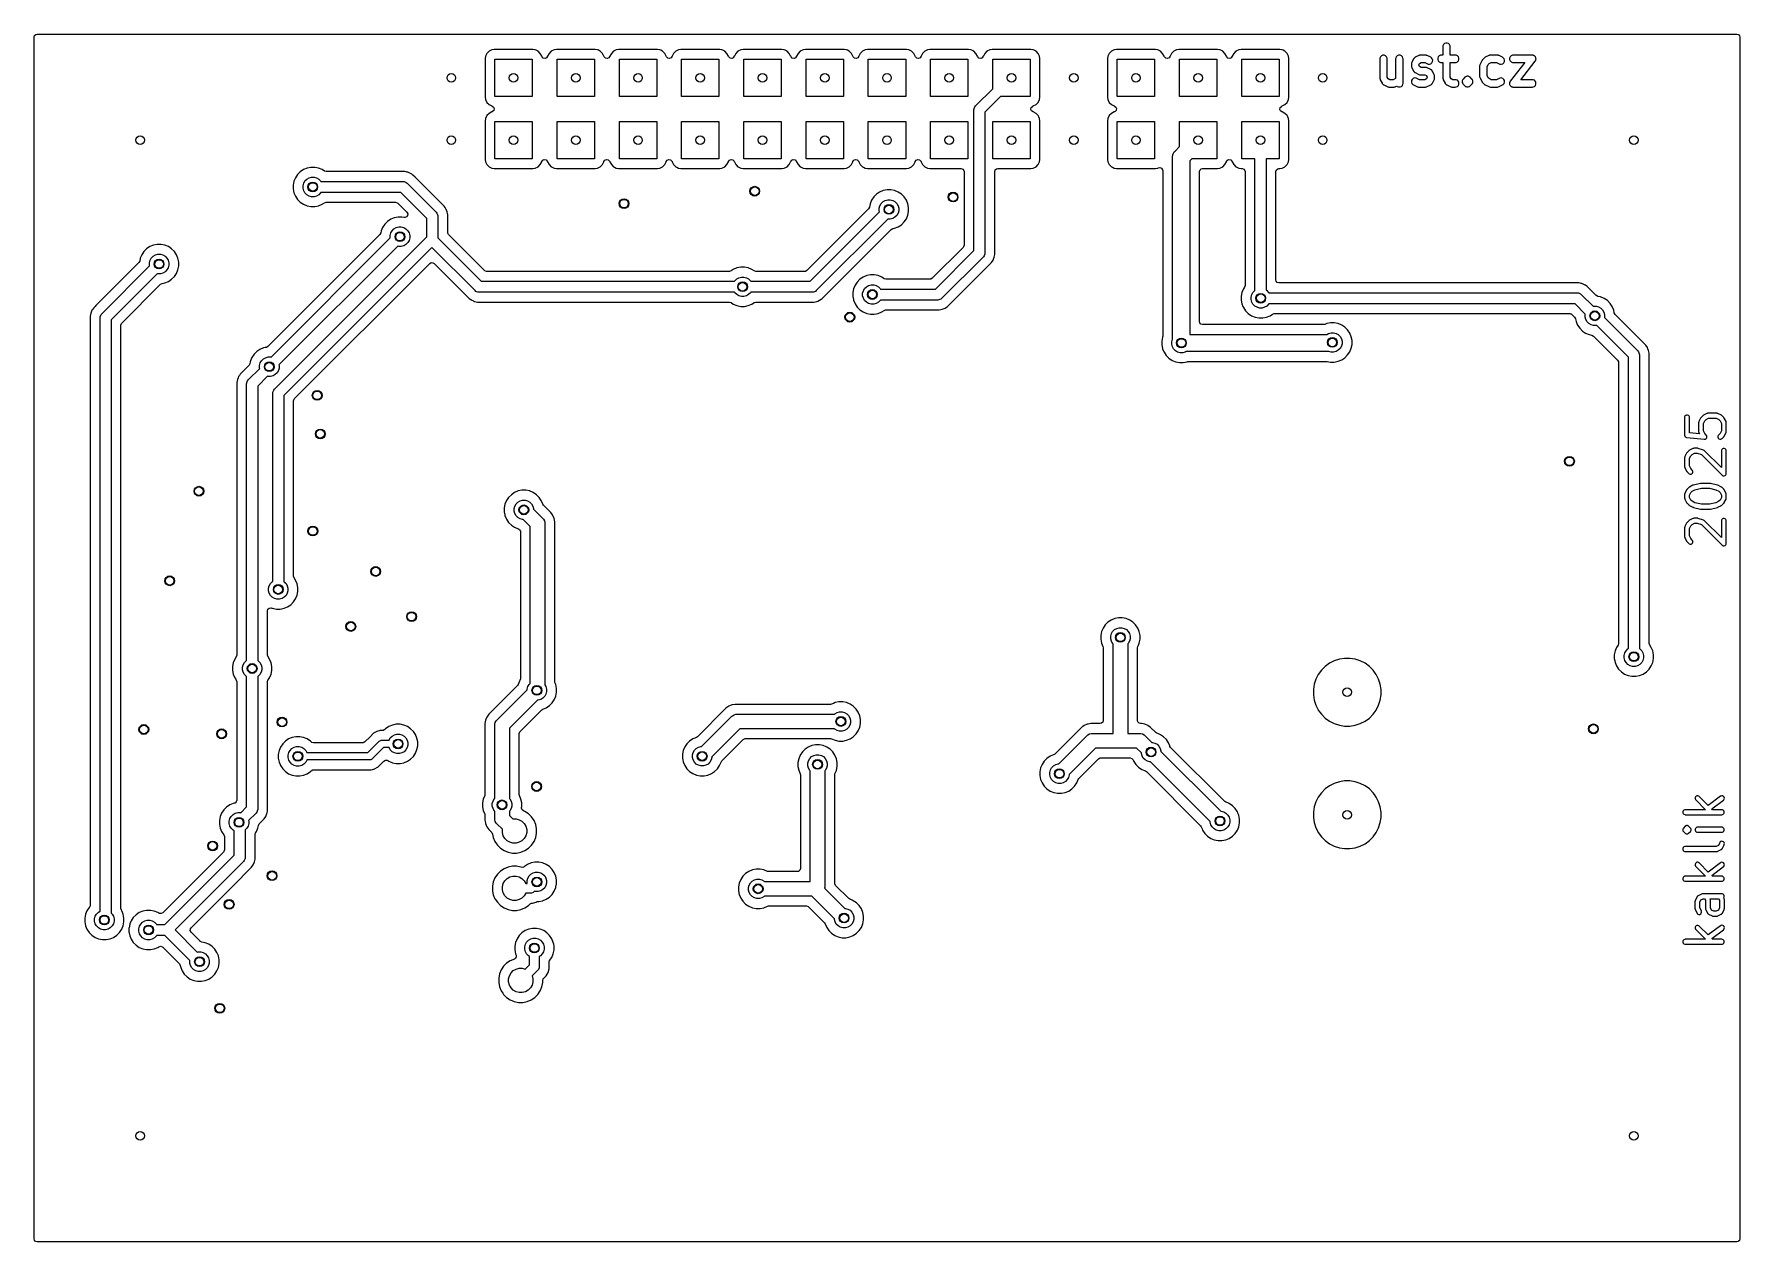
# Model space of a CAD drawing. Extents: x 0.23 to 2.97, y 0.23 to 2.17.
import ezdxf

# ---------------------------------------------------------------- set-up
doc = ezdxf.new("R2010")
doc.units = 0
doc.header["$MEASUREMENT"] = 0
doc.layers.add('BLACK', color=7, linetype='CONTINUOUS')

msp = doc.modelspace()

# ---------------------------------------------------------------- linework, layer by layer
at = {"layer": 'BLACK', "linetype": 'CONTINUOUS'}
for p, q in [((0.2297, 2.1653), (0.2305, 2.168)), ((0.2297, 2.1312), (0.2297, 2.1653)), ((0.2305, 2.168), (0.2326, 2.1698)), ((0.2326, 2.1698), (0.2347, 2.1703)), ((0.2347, 2.1703), (2.9653, 2.1703)), ((2.9653, 2.1703), (2.968, 2.1695)), ((2.968, 2.1695), (2.9698, 2.1674)), ((2.9698, 2.1674), (2.9703, 2.1653)), ((2.9703, 2.1653), (2.9703, 0.2347)), ((0.9571, 2.1394), (0.9548, 2.1349)), ((0.9606, 2.1429), (0.9571, 2.1394)), ((0.9651, 2.1452), (0.9606, 2.1429)), ((0.9688, 2.1458), (0.9651, 2.1452)), ((1.0312, 2.1458), (0.9688, 2.1458)), ((1.0349, 2.1452), (1.0312, 2.1458)), ((1.0312, 2.1458), (1.0312, 2.1458)), ((1.0364, 2.1444), (1.0349, 2.1452)), ((1.0394, 2.1429), (1.0364, 2.1444)), ((1.0429, 2.1394), (1.0394, 2.1429)), ((1.0452, 2.1349), (1.0429, 2.1394)), ((1.0571, 2.1394), (1.0548, 2.1349)), ((1.0606, 2.1429), (1.0571, 2.1394)), ((1.0651, 2.1452), (1.0606, 2.1429)), ((1.0688, 2.1458), (1.0651, 2.1452)), ((1.1312, 2.1458), (1.0688, 2.1458)), ((1.1349, 2.1452), (1.1312, 2.1458)), ((1.1312, 2.1458), (1.1312, 2.1458)), ((1.1364, 2.1444), (1.1349, 2.1452)), ((1.1394, 2.1429), (1.1364, 2.1444)), ((1.1429, 2.1394), (1.1394, 2.1429)), ((1.1452, 2.1349), (1.1429, 2.1394)), ((1.1571, 2.1394), (1.1548, 2.1349)), ((1.1606, 2.1429), (1.1571, 2.1394)), ((1.1651, 2.1452), (1.1606, 2.1429)), ((1.1688, 2.1458), (1.1651, 2.1452)), ((1.2312, 2.1458), (1.1688, 2.1458)), ((1.2349, 2.1452), (1.2312, 2.1458)), ((1.2312, 2.1458), (1.2312, 2.1458)), ((1.2364, 2.1444), (1.2349, 2.1452)), ((1.2394, 2.1429), (1.2364, 2.1444)), ((1.2429, 2.1394), (1.2394, 2.1429)), ((1.2452, 2.1349), (1.2429, 2.1394)), ((1.2571, 2.1394), (1.2548, 2.1349)), ((1.2606, 2.1429), (1.2571, 2.1394)), ((1.2651, 2.1452), (1.2606, 2.1429)), ((1.2688, 2.1458), (1.2651, 2.1452)), ((1.3312, 2.1458), (1.2688, 2.1458)), ((1.3349, 2.1452), (1.3312, 2.1458)), ((1.3312, 2.1458), (1.3312, 2.1458)), ((1.3364, 2.1444), (1.3349, 2.1452)), ((1.3394, 2.1429), (1.3364, 2.1444)), ((1.3429, 2.1394), (1.3394, 2.1429)), ((1.3452, 2.1349), (1.3429, 2.1394)), ((1.3571, 2.1394), (1.3548, 2.1349)), ((1.3606, 2.1429), (1.3571, 2.1394)), ((1.3651, 2.1452), (1.3606, 2.1429)), ((1.3688, 2.1458), (1.3651, 2.1452)), ((1.4312, 2.1458), (1.3688, 2.1458)), ((1.4349, 2.1452), (1.4312, 2.1458)), ((1.4312, 2.1458), (1.4312, 2.1458)), ((1.4364, 2.1444), (1.4349, 2.1452)), ((1.4394, 2.1429), (1.4364, 2.1444)), ((1.4429, 2.1394), (1.4394, 2.1429)), ((1.4452, 2.1349), (1.4429, 2.1394)), ((1.4571, 2.1394), (1.4548, 2.1349)), ((1.4606, 2.1429), (1.4571, 2.1394)), ((1.4651, 2.1452), (1.4606, 2.1429)), ((1.4688, 2.1458), (1.4651, 2.1452)), ((1.5312, 2.1458), (1.4688, 2.1458)), ((1.5349, 2.1452), (1.5312, 2.1458)), ((1.5312, 2.1458), (1.5312, 2.1458)), ((1.5364, 2.1444), (1.5349, 2.1452)), ((1.5394, 2.1429), (1.5364, 2.1444)), ((1.5429, 2.1394), (1.5394, 2.1429)), ((1.5452, 2.1349), (1.5429, 2.1394)), ((1.5571, 2.1394), (1.5548, 2.1349)), ((1.5606, 2.1429), (1.5571, 2.1394)), ((1.5651, 2.1452), (1.5606, 2.1429)), ((1.5688, 2.1458), (1.5651, 2.1452)), ((1.6312, 2.1458), (1.5688, 2.1458)), ((1.6349, 2.1452), (1.6312, 2.1458)), ((1.6312, 2.1458), (1.6312, 2.1458)), ((1.6364, 2.1444), (1.6349, 2.1452)), ((1.6394, 2.1429), (1.6364, 2.1444)), ((1.6429, 2.1394), (1.6394, 2.1429)), ((1.6452, 2.1349), (1.6429, 2.1394)), ((1.6571, 2.1394), (1.6548, 2.1349)), ((1.6606, 2.1429), (1.6571, 2.1394)), ((1.6651, 2.1452), (1.6606, 2.1429)), ((1.6688, 2.1458), (1.6651, 2.1452)), ((1.7312, 2.1458), (1.6688, 2.1458)), ((1.7349, 2.1452), (1.7312, 2.1458)), ((1.7312, 2.1458), (1.7312, 2.1458)), ((1.7364, 2.1444), (1.7349, 2.1452)), ((1.7394, 2.1429), (1.7364, 2.1444)), ((1.7429, 2.1394), (1.7394, 2.1429)), ((1.7452, 2.1349), (1.7429, 2.1394)), ((1.7571, 2.1394), (1.7548, 2.1349)), ((1.7606, 2.1429), (1.7571, 2.1394)), ((1.7651, 2.1452), (1.7606, 2.1429)), ((1.7688, 2.1458), (1.7651, 2.1452)), ((1.8312, 2.1458), (1.7688, 2.1458)), ((1.8349, 2.1452), (1.8312, 2.1458)), ((1.8312, 2.1458), (1.8312, 2.1458)), ((1.8364, 2.1444), (1.8349, 2.1452)), ((1.8394, 2.1429), (1.8364, 2.1444)), ((1.8429, 2.1394), (1.8394, 2.1429)), ((1.844, 2.1372), (1.8429, 2.1394)), ((1.9571, 2.1394), (1.9548, 2.1349)), ((1.9606, 2.1429), (1.9571, 2.1394)), ((1.9651, 2.1452), (1.9606, 2.1429)), ((1.9688, 2.1458), (1.9651, 2.1452)), ((2.0312, 2.1458), (1.9688, 2.1458)), ((2.0349, 2.1452), (2.0312, 2.1458)), ((2.0312, 2.1458), (2.0312, 2.1458)), ((2.0364, 2.1444), (2.0349, 2.1452)), ((2.0394, 2.1429), (2.0364, 2.1444)), ((2.0429, 2.1394), (2.0394, 2.1429)), ((2.0452, 2.1349), (2.0429, 2.1394)), ((2.0571, 2.1394), (2.0548, 2.1349)), ((2.0606, 2.1429), (2.0571, 2.1394)), ((2.0651, 2.1452), (2.0606, 2.1429)), ((2.0688, 2.1458), (2.0651, 2.1452)), ((2.1312, 2.1458), (2.0688, 2.1458)), ((2.1349, 2.1452), (2.1312, 2.1458)), ((2.1312, 2.1458), (2.1312, 2.1458)), ((2.1364, 2.1444), (2.1349, 2.1452)), ((2.1394, 2.1429), (2.1364, 2.1444)), ((2.1429, 2.1394), (2.1394, 2.1429)), ((2.1452, 2.1349), (2.1429, 2.1394)), ((2.1571, 2.1394), (2.1548, 2.1349)), ((2.1606, 2.1429), (2.1571, 2.1394)), ((2.1651, 2.1452), (2.1606, 2.1429)), ((2.1688, 2.1458), (2.1651, 2.1452)), ((2.2312, 2.1458), (2.1688, 2.1458)), ((2.2349, 2.1452), (2.2312, 2.1458)), ((2.2312, 2.1458), (2.2312, 2.1458)), ((2.2364, 2.1444), (2.2349, 2.1452)), ((2.2394, 2.1429), (2.2364, 2.1444)), ((2.2429, 2.1394), (2.2394, 2.1429)), ((2.244, 2.1372), (2.2429, 2.1394)), ((2.4933, 2.1514), (2.4932, 2.1502)), ((2.4932, 2.1502), (2.4932, 2.1364)), ((2.4942, 2.1535), (2.4933, 2.1514)), ((2.4958, 2.1551), (2.4942, 2.1535)), ((2.4979, 2.156), (2.4958, 2.1551)), ((2.5002, 2.156), (2.4979, 2.156)), ((2.5024, 2.1551), (2.5002, 2.156)), ((2.504, 2.1535), (2.5024, 2.1551)), ((2.5049, 2.1514), (2.504, 2.1535)), ((2.505, 2.1502), (2.5049, 2.1514)), ((2.505, 2.1364), (2.505, 2.1502)), ((0.2297, 0.75), (0.2297, 2.1312)), ((0.9548, 2.1349), (0.9542, 2.1312)), ((0.9542, 2.1312), (0.9542, 2.0688)), ((0.9542, 2.1312), (0.9542, 2.1312)), ((0.9548, 2.1349), (0.9548, 2.1349)), ((0.97, 2.07), (0.97, 2.13)), ((0.97, 2.13), (1.03, 2.13)), ((1.03, 2.13), (1.03, 2.07)), ((1.0453, 2.1346), (1.0452, 2.1349)), ((1.0458, 2.1336), (1.0453, 2.1346)), ((1.0478, 2.1317), (1.0458, 2.1336)), ((1.0506, 2.1312), (1.0478, 2.1317)), ((1.0531, 2.1323), (1.0506, 2.1312)), ((1.0547, 2.1346), (1.0531, 2.1323)), ((1.0548, 2.1349), (1.0547, 2.1346)), ((1.07, 2.07), (1.07, 2.13)), ((1.07, 2.13), (1.13, 2.13)), ((1.13, 2.13), (1.13, 2.07)), ((1.1453, 2.1346), (1.1452, 2.1349)), ((1.1458, 2.1336), (1.1453, 2.1346)), ((1.1478, 2.1317), (1.1458, 2.1336)), ((1.1506, 2.1312), (1.1478, 2.1317)), ((1.1531, 2.1323), (1.1506, 2.1312)), ((1.1547, 2.1346), (1.1531, 2.1323)), ((1.1548, 2.1349), (1.1547, 2.1346)), ((1.17, 2.07), (1.17, 2.13)), ((1.17, 2.13), (1.23, 2.13)), ((1.23, 2.13), (1.23, 2.07)), ((1.2453, 2.1346), (1.2452, 2.1349)), ((1.2458, 2.1336), (1.2453, 2.1346)), ((1.2478, 2.1317), (1.2458, 2.1336)), ((1.2506, 2.1312), (1.2478, 2.1317)), ((1.2531, 2.1323), (1.2506, 2.1312)), ((1.2547, 2.1346), (1.2531, 2.1323)), ((1.2548, 2.1349), (1.2547, 2.1346)), ((1.27, 2.07), (1.27, 2.13)), ((1.27, 2.13), (1.33, 2.13)), ((1.33, 2.13), (1.33, 2.07)), ((1.3453, 2.1346), (1.3452, 2.1349)), ((1.3458, 2.1336), (1.3453, 2.1346)), ((1.3478, 2.1317), (1.3458, 2.1336)), ((1.3506, 2.1312), (1.3478, 2.1317)), ((1.3531, 2.1323), (1.3506, 2.1312)), ((1.3547, 2.1346), (1.3531, 2.1323)), ((1.3548, 2.1349), (1.3547, 2.1346)), ((1.37, 2.07), (1.37, 2.13)), ((1.37, 2.13), (1.43, 2.13)), ((1.43, 2.13), (1.43, 2.07)), ((1.4453, 2.1346), (1.4452, 2.1349)), ((1.4458, 2.1336), (1.4453, 2.1346)), ((1.4478, 2.1317), (1.4458, 2.1336)), ((1.4506, 2.1312), (1.4478, 2.1317)), ((1.4531, 2.1323), (1.4506, 2.1312)), ((1.4547, 2.1346), (1.4531, 2.1323)), ((1.4548, 2.1349), (1.4547, 2.1346)), ((1.47, 2.07), (1.47, 2.13)), ((1.47, 2.13), (1.53, 2.13)), ((1.53, 2.13), (1.53, 2.07)), ((1.5453, 2.1346), (1.5452, 2.1349)), ((1.5458, 2.1336), (1.5453, 2.1346)), ((1.5478, 2.1317), (1.5458, 2.1336)), ((1.5506, 2.1312), (1.5478, 2.1317)), ((1.5531, 2.1323), (1.5506, 2.1312)), ((1.5547, 2.1346), (1.5531, 2.1323)), ((1.5548, 2.1349), (1.5547, 2.1346)), ((1.57, 2.07), (1.57, 2.13)), ((1.57, 2.13), (1.63, 2.13)), ((1.63, 2.13), (1.63, 2.07)), ((1.6453, 2.1346), (1.6452, 2.1349)), ((1.6458, 2.1336), (1.6453, 2.1346)), ((1.6478, 2.1317), (1.6458, 2.1336)), ((1.6506, 2.1312), (1.6478, 2.1317)), ((1.6531, 2.1323), (1.6506, 2.1312)), ((1.6547, 2.1346), (1.6531, 2.1323)), ((1.6548, 2.1349), (1.6547, 2.1346)), ((1.67, 2.07), (1.67, 2.13)), ((1.67, 2.13), (1.73, 2.13)), ((1.73, 2.13), (1.73, 2.07)), ((1.7453, 2.1346), (1.7452, 2.1349)), ((1.7458, 2.1336), (1.7453, 2.1346)), ((1.7478, 2.1317), (1.7458, 2.1336)), ((1.7506, 2.1312), (1.7478, 2.1317)), ((1.7531, 2.1323), (1.7506, 2.1312)), ((1.7547, 2.1346), (1.7531, 2.1323)), ((1.7548, 2.1349), (1.7547, 2.1346)), ((1.77, 2.0825), (1.77, 2.13)), ((1.77, 2.13), (1.83, 2.13)), ((1.83, 2.13), (1.83, 2.07)), ((1.8452, 2.1349), (1.844, 2.1372)), ((1.8458, 2.1312), (1.8452, 2.1349)), ((1.8458, 2.0688), (1.8458, 2.1312)), ((1.8458, 2.1312), (1.8458, 2.1312)), ((1.9548, 2.1349), (1.9542, 2.1312)), ((1.9542, 2.1312), (1.9542, 2.0688)), ((1.9542, 2.1312), (1.9542, 2.1312)), ((1.9548, 2.1349), (1.9548, 2.1349)), ((1.97, 2.07), (1.97, 2.13)), ((1.97, 2.13), (2.03, 2.13)), ((2.03, 2.13), (2.03, 2.07)), ((2.0453, 2.1346), (2.0452, 2.1349)), ((2.0458, 2.1336), (2.0453, 2.1346)), ((2.0478, 2.1317), (2.0458, 2.1336)), ((2.0506, 2.1312), (2.0478, 2.1317)), ((2.0531, 2.1323), (2.0506, 2.1312)), ((2.0547, 2.1346), (2.0531, 2.1323)), ((2.0548, 2.1349), (2.0547, 2.1346)), ((2.07, 2.07), (2.07, 2.13)), ((2.07, 2.13), (2.13, 2.13)), ((2.13, 2.13), (2.13, 2.07)), ((2.1453, 2.1346), (2.1452, 2.1349)), ((2.1458, 2.1336), (2.1453, 2.1346)), ((2.1478, 2.1317), (2.1458, 2.1336)), ((2.1506, 2.1312), (2.1478, 2.1317)), ((2.1531, 2.1323), (2.1506, 2.1312)), ((2.1547, 2.1346), (2.1531, 2.1323)), ((2.1548, 2.1349), (2.1547, 2.1346)), ((2.17, 2.07), (2.17, 2.13)), ((2.17, 2.13), (2.23, 2.13)), ((2.23, 2.13), (2.23, 2.07)), ((2.2452, 2.1349), (2.244, 2.1372)), ((2.2458, 2.1312), (2.2452, 2.1349)), ((2.2458, 2.085), (2.2458, 2.1312)), ((2.392, 2.1317), (2.3919, 2.1305)), ((2.3919, 2.1305), (2.3919, 2.0996)), ((2.3929, 2.1338), (2.392, 2.1317)), ((2.3946, 2.1354), (2.3929, 2.1338)), ((2.3967, 2.1363), (2.3946, 2.1354)), ((2.399, 2.1363), (2.3967, 2.1363)), ((2.4011, 2.1354), (2.399, 2.1363)), ((2.4027, 2.1338), (2.4011, 2.1354)), ((2.4036, 2.1317), (2.4027, 2.1338)), ((2.4037, 2.1305), (2.4036, 2.1317)), ((2.4037, 2.101), (2.4037, 2.1305)), ((2.4174, 2.1317), (2.4172, 2.1305)), ((2.4172, 2.1305), (2.4172, 2.0992)), ((2.4182, 2.1338), (2.4174, 2.1317)), ((2.4199, 2.1354), (2.4182, 2.1338)), ((2.422, 2.1363), (2.4199, 2.1354)), ((2.4243, 2.1363), (2.422, 2.1363)), ((2.4264, 2.1354), (2.4243, 2.1363)), ((2.4281, 2.1338), (2.4264, 2.1354)), ((2.4289, 2.1317), (2.4281, 2.1338)), ((2.4291, 2.1305), (2.4289, 2.1317)), ((2.4291, 2.0912), (2.4291, 2.1305)), ((2.4427, 2.1232), (2.4426, 2.1221)), ((2.4426, 2.1221), (2.4426, 2.1193)), ((2.4426, 2.1193), (2.4427, 2.1181)), ((2.4428, 2.1236), (2.4427, 2.1234)), ((2.4427, 2.1234), (2.4427, 2.1232)), ((2.4427, 2.1181), (2.4427, 2.1179)), ((2.4427, 2.1179), (2.4428, 2.1177)), ((2.4432, 2.1247), (2.4428, 2.1236)), ((2.4428, 2.1177), (2.4432, 2.1166)), ((2.446, 2.1304), (2.4432, 2.1247)), ((2.4432, 2.1166), (2.446, 2.111)), ((2.4461, 2.1305), (2.446, 2.1304)), ((2.446, 2.111), (2.4461, 2.1108)), ((2.4462, 2.1307), (2.4461, 2.1306)), ((2.4461, 2.1306), (2.4461, 2.1305)), ((2.4461, 2.1108), (2.4461, 2.1107)), ((2.4461, 2.1107), (2.4462, 2.1106)), ((2.4466, 2.1313), (2.4462, 2.1307)), ((2.4462, 2.1106), (2.4466, 2.11)), ((2.4472, 2.1318), (2.4466, 2.1313)), ((2.4476, 2.1324), (2.4472, 2.1318)), ((2.4482, 2.1327), (2.4476, 2.1324)), ((2.4483, 2.1328), (2.4482, 2.1327)), ((2.4484, 2.1329), (2.4483, 2.1328)), ((2.4486, 2.133), (2.4484, 2.1329)), ((2.4543, 2.1358), (2.4486, 2.133)), ((2.4553, 2.1362), (2.4543, 2.1358)), ((2.4544, 2.1207), (2.4557, 2.1233)), ((2.4557, 2.1181), (2.4544, 2.1207)), ((2.4544, 2.1207), (2.4544, 2.1207)), ((2.4555, 2.1362), (2.4553, 2.1362)), ((2.4557, 2.1363), (2.4555, 2.1362)), ((2.4569, 2.1364), (2.4557, 2.1363)), ((2.4557, 2.1233), (2.4583, 2.1246)), ((2.4583, 2.1167), (2.4557, 2.1181)), ((2.4653, 2.1364), (2.4569, 2.1364)), ((2.4583, 2.1246), (2.4639, 2.1246)), ((2.4653, 2.1167), (2.4583, 2.1167)), ((2.4639, 2.1246), (2.4683, 2.1224)), ((2.4665, 2.1363), (2.4653, 2.1364)), ((2.4665, 2.1166), (2.4653, 2.1167)), ((2.4667, 2.1362), (2.4665, 2.1363)), ((2.4667, 2.1165), (2.4665, 2.1166)), ((2.4669, 2.1362), (2.4667, 2.1362)), ((2.4669, 2.1165), (2.4667, 2.1165)), ((2.468, 2.1358), (2.4669, 2.1362)), ((2.468, 2.1161), (2.4669, 2.1165)), ((2.4736, 2.133), (2.468, 2.1358)), ((2.4736, 2.1133), (2.468, 2.1161)), ((2.4683, 2.1224), (2.4694, 2.122)), ((2.4694, 2.122), (2.4717, 2.1219)), ((2.4717, 2.1219), (2.4739, 2.1226)), ((2.4746, 2.1324), (2.4736, 2.133)), ((2.4738, 2.1132), (2.4736, 2.1133)), ((2.4739, 2.1132), (2.4738, 2.1132)), ((2.4739, 2.1226), (2.4756, 2.1241)), ((2.474, 2.1131), (2.4739, 2.1132)), ((2.4746, 2.1127), (2.474, 2.1131)), ((2.4761, 2.1306), (2.4746, 2.1324)), ((2.4751, 2.1121), (2.4746, 2.1127)), ((2.4756, 2.1116), (2.4751, 2.1121)), ((2.4756, 2.1241), (2.4767, 2.1262)), ((2.476, 2.1111), (2.4756, 2.1116)), ((2.4761, 2.1109), (2.476, 2.1111)), ((2.4768, 2.1284), (2.4761, 2.1306)), ((2.4762, 2.1107), (2.4761, 2.1109)), ((2.4761, 2.1109), (2.4761, 2.1109)), ((2.479, 2.105), (2.4762, 2.1107)), ((2.4767, 2.1262), (2.4768, 2.1284)), ((2.4857, 2.1338), (2.4848, 2.1317)), ((2.4848, 2.1317), (2.4848, 2.1294)), ((2.4848, 2.1294), (2.4857, 2.1272)), ((2.4874, 2.1354), (2.4857, 2.1338)), ((2.4857, 2.1272), (2.4874, 2.1256)), ((2.4895, 2.1363), (2.4874, 2.1354)), ((2.4874, 2.1256), (2.4895, 2.1247)), ((2.4906, 2.1364), (2.4895, 2.1363)), ((2.4895, 2.1247), (2.4906, 2.1246)), ((2.4932, 2.1364), (2.4906, 2.1364)), ((2.4906, 2.1246), (2.4932, 2.1246)), ((2.4932, 2.1246), (2.4932, 2.0996)), ((2.5131, 2.1364), (2.505, 2.1364)), ((2.505, 2.101), (2.505, 2.1246)), ((2.505, 2.1246), (2.5131, 2.1246)), ((2.5143, 2.1363), (2.5131, 2.1364)), ((2.5131, 2.1246), (2.5143, 2.1247)), ((2.5164, 2.1354), (2.5143, 2.1363)), ((2.5143, 2.1247), (2.5164, 2.1256)), ((2.518, 2.1338), (2.5164, 2.1354)), ((2.5164, 2.1256), (2.518, 2.1272)), ((2.5189, 2.1317), (2.518, 2.1338)), ((2.518, 2.1272), (2.5189, 2.1294)), ((2.5189, 2.1294), (2.5189, 2.1317)), ((2.5523, 2.1204), (2.5522, 2.1193)), ((2.5522, 2.1193), (2.5522, 2.1024)), ((2.5524, 2.1206), (2.5523, 2.1204)), ((2.5528, 2.1219), (2.5524, 2.1208)), ((2.5524, 2.1208), (2.5524, 2.1206)), ((2.5557, 2.1275), (2.5528, 2.1219)), ((2.556, 2.128), (2.5557, 2.1275)), ((2.5562, 2.1283), (2.556, 2.1282)), ((2.556, 2.1282), (2.556, 2.128)), ((2.5563, 2.1285), (2.5562, 2.1283)), ((2.5564, 2.1286), (2.5563, 2.1285)), ((2.5568, 2.1291), (2.5564, 2.1286)), ((2.5596, 2.1319), (2.5568, 2.1291)), ((2.56, 2.1323), (2.5596, 2.1319)), ((2.5601, 2.1324), (2.56, 2.1323)), ((2.5603, 2.1325), (2.5601, 2.1324)), ((2.5605, 2.1326), (2.5603, 2.1325)), ((2.5606, 2.1327), (2.5605, 2.1326)), ((2.5611, 2.133), (2.5606, 2.1327)), ((2.5667, 2.1358), (2.5611, 2.133)), ((2.564, 2.1179), (2.5658, 2.1214)), ((2.564, 2.1038), (2.564, 2.1179)), ((2.5658, 2.1214), (2.5673, 2.1229)), ((2.5678, 2.1362), (2.5667, 2.1358)), ((2.5673, 2.1229), (2.5708, 2.1246)), ((2.568, 2.1362), (2.5678, 2.1362)), ((2.5682, 2.1363), (2.568, 2.1362)), ((2.5694, 2.1364), (2.5682, 2.1363)), ((2.5806, 2.1364), (2.5694, 2.1364)), ((2.5708, 2.1246), (2.5792, 2.1246)), ((2.5792, 2.1246), (2.5836, 2.1224)), ((2.5818, 2.1363), (2.5806, 2.1364)), ((2.582, 2.1362), (2.5818, 2.1363)), ((2.5822, 2.1362), (2.582, 2.1362)), ((2.5833, 2.1358), (2.5822, 2.1362)), ((2.5889, 2.133), (2.5833, 2.1358)), ((2.5836, 2.1224), (2.5847, 2.122)), ((2.5847, 2.122), (2.587, 2.1219)), ((2.587, 2.1219), (2.5892, 2.1226)), ((2.5899, 2.1324), (2.5889, 2.133)), ((2.5892, 2.1226), (2.5909, 2.1241)), ((2.5914, 2.1306), (2.5899, 2.1324)), ((2.5909, 2.1241), (2.5919, 2.1262)), ((2.5921, 2.1284), (2.5914, 2.1306)), ((2.5919, 2.1262), (2.5921, 2.1284)), ((2.601, 2.1338), (2.6001, 2.1317)), ((2.6001, 2.1317), (2.6001, 2.1294)), ((2.6001, 2.1294), (2.601, 2.1272)), ((2.6027, 2.1354), (2.601, 2.1338)), ((2.601, 2.1272), (2.6027, 2.1256)), ((2.6247, 2.1246), (2.6013, 2.0948)), ((2.6048, 2.1363), (2.6027, 2.1354)), ((2.6027, 2.1256), (2.6048, 2.1247)), ((2.6059, 2.1364), (2.6048, 2.1363)), ((2.6048, 2.1247), (2.6059, 2.1246)), ((2.6369, 2.1364), (2.6059, 2.1364)), ((2.6059, 2.1246), (2.6247, 2.1246)), ((2.6181, 2.0971), (2.6415, 2.1269)), ((2.6372, 2.1364), (2.6369, 2.1364)), ((2.6373, 2.1364), (2.6372, 2.1364)), ((2.6375, 2.1364), (2.6373, 2.1364)), ((2.638, 2.1363), (2.6375, 2.1364)), ((2.6388, 2.136), (2.638, 2.1363)), ((2.6395, 2.1358), (2.6388, 2.136)), ((2.6398, 2.1356), (2.6395, 2.1358)), ((2.6402, 2.1354), (2.6398, 2.1356)), ((2.6407, 2.1349), (2.6402, 2.1354)), ((2.6414, 2.1344), (2.6407, 2.1349)), ((2.6415, 2.1341), (2.6414, 2.1344)), ((2.6418, 2.1338), (2.6415, 2.1341)), ((2.6415, 2.1269), (2.6417, 2.1272)), ((2.6417, 2.1272), (2.6418, 2.1272)), ((2.6421, 2.1331), (2.6418, 2.1338)), ((2.6418, 2.1274), (2.6421, 2.1279)), ((2.6418, 2.1272), (2.6418, 2.1274)), ((2.6425, 2.1324), (2.6421, 2.1331)), ((2.6421, 2.1279), (2.6424, 2.1286)), ((2.6424, 2.1286), (2.6427, 2.1294)), ((2.6425, 2.132), (2.6425, 2.1324)), ((2.6427, 2.1317), (2.6425, 2.132)), ((2.6427, 2.1309), (2.6427, 2.1317)), ((2.6428, 2.1301), (2.6427, 2.1309)), ((2.6427, 2.1297), (2.6428, 2.1301)), ((2.6427, 2.1294), (2.6427, 2.1297)), ((2.2458, 2.0688), (2.2458, 2.085)), ((2.3919, 2.0996), (2.392, 2.0984)), ((2.392, 2.0984), (2.3921, 2.0982)), ((2.3921, 2.0982), (2.3921, 2.098)), ((2.3921, 2.098), (2.3926, 2.0969)), ((2.3926, 2.0969), (2.3954, 2.0913)), ((2.3954, 2.0913), (2.3955, 2.0911)), ((2.3955, 2.0911), (2.3955, 2.091)), ((2.3955, 2.091), (2.3956, 2.0909)), ((2.3956, 2.0909), (2.396, 2.0903)), ((2.396, 2.0903), (2.3965, 2.0899)), ((2.3965, 2.0899), (2.397, 2.0893)), ((2.397, 2.0893), (2.3976, 2.0889)), ((2.3976, 2.0889), (2.3977, 2.0888)), ((2.3977, 2.0888), (2.3978, 2.0888)), ((2.3978, 2.0888), (2.398, 2.0887)), ((2.398, 2.0887), (2.4036, 2.0859)), ((2.4036, 2.0859), (2.4047, 2.0855)), ((2.4051, 2.0984), (2.4037, 2.101)), ((2.4047, 2.0855), (2.4049, 2.0854)), ((2.4049, 2.0854), (2.4051, 2.0854)), ((2.4077, 2.0971), (2.4051, 2.0984)), ((2.4051, 2.0854), (2.4063, 2.0852)), ((2.4063, 2.0852), (2.4147, 2.0852)), ((2.4133, 2.0971), (2.4077, 2.0971)), ((2.4168, 2.0988), (2.4133, 2.0971)), ((2.4147, 2.0852), (2.4159, 2.0854)), ((2.4159, 2.0854), (2.4161, 2.0854)), ((2.4161, 2.0854), (2.4163, 2.0855)), ((2.4163, 2.0855), (2.4174, 2.0859)), ((2.4172, 2.0992), (2.4168, 2.0988)), ((2.4174, 2.0859), (2.4193, 2.0868)), ((2.4193, 2.0868), (2.4199, 2.0862)), ((2.4199, 2.0862), (2.422, 2.0854)), ((2.422, 2.0854), (2.4243, 2.0854)), ((2.4243, 2.0854), (2.4264, 2.0862)), ((2.4264, 2.0862), (2.4281, 2.0879)), ((2.4281, 2.0879), (2.4289, 2.09)), ((2.4289, 2.09), (2.4291, 2.0912)), ((2.4428, 2.0955), (2.4426, 2.0932)), ((2.4426, 2.0932), (2.4433, 2.091)), ((2.4438, 2.0976), (2.4428, 2.0955)), ((2.4433, 2.091), (2.4448, 2.0893)), ((2.4455, 2.0991), (2.4438, 2.0976)), ((2.4448, 2.0893), (2.4458, 2.0887)), ((2.4477, 2.0998), (2.4455, 2.0991)), ((2.4458, 2.0887), (2.4514, 2.0859)), ((2.4466, 2.11), (2.4472, 2.1095)), ((2.4472, 2.1095), (2.4476, 2.109)), ((2.4476, 2.109), (2.4482, 2.1086)), ((2.45, 2.0997), (2.4477, 2.0998)), ((2.4482, 2.1086), (2.4483, 2.1085)), ((2.4483, 2.1085), (2.4484, 2.1085)), ((2.4484, 2.1085), (2.4486, 2.1084)), ((2.4486, 2.1084), (2.4543, 2.1056)), ((2.4511, 2.0992), (2.45, 2.0997)), ((2.4555, 2.0971), (2.4511, 2.0992)), ((2.4514, 2.0859), (2.4525, 2.0855)), ((2.4525, 2.0855), (2.4527, 2.0854)), ((2.4527, 2.0854), (2.4529, 2.0854)), ((2.4529, 2.0854), (2.4541, 2.0852)), ((2.4541, 2.0852), (2.4653, 2.0852)), ((2.4543, 2.1056), (2.4553, 2.1051)), ((2.4553, 2.1051), (2.4555, 2.1051)), ((2.4555, 2.1051), (2.4557, 2.105)), ((2.4639, 2.0971), (2.4555, 2.0971)), ((2.4557, 2.105), (2.4569, 2.1049)), ((2.4569, 2.1049), (2.4639, 2.1049)), ((2.4639, 2.1049), (2.4666, 2.1036)), ((2.4666, 2.0984), (2.4639, 2.0971)), ((2.4653, 2.0852), (2.4665, 2.0854)), ((2.4665, 2.0854), (2.4667, 2.0854)), ((2.4666, 2.1036), (2.4679, 2.101)), ((2.4679, 2.101), (2.4666, 2.0984)), ((2.4667, 2.0854), (2.4669, 2.0855)), ((2.4669, 2.0855), (2.468, 2.0859)), ((2.4679, 2.101), (2.4679, 2.101)), ((2.468, 2.0859), (2.4736, 2.0887)), ((2.4736, 2.0887), (2.4738, 2.0888)), ((2.4738, 2.0888), (2.4739, 2.0888)), ((2.4739, 2.0888), (2.474, 2.0889)), ((2.474, 2.0889), (2.4746, 2.0893)), ((2.4746, 2.0893), (2.4751, 2.0899)), ((2.4751, 2.0899), (2.4756, 2.0903)), ((2.4756, 2.0903), (2.476, 2.0909)), ((2.476, 2.0909), (2.4761, 2.091)), ((2.4761, 2.0911), (2.4762, 2.0913)), ((2.4761, 2.091), (2.4761, 2.0911)), ((2.4762, 2.0913), (2.479, 2.0969)), ((2.4795, 2.104), (2.479, 2.105)), ((2.479, 2.0969), (2.4795, 2.098)), ((2.4795, 2.1037), (2.4795, 2.104)), ((2.4796, 2.1036), (2.4795, 2.1037)), ((2.4795, 2.0982), (2.4796, 2.0984)), ((2.4795, 2.098), (2.4795, 2.0982)), ((2.4797, 2.1024), (2.4796, 2.1036)), ((2.4796, 2.0984), (2.4797, 2.0996)), ((2.4797, 2.0996), (2.4797, 2.1024)), ((2.4932, 2.0996), (2.4933, 2.0984)), ((2.4933, 2.0984), (2.4934, 2.0982)), ((2.4934, 2.0982), (2.4934, 2.098)), ((2.4934, 2.098), (2.4938, 2.0969)), ((2.4938, 2.0969), (2.4966, 2.0913)), ((2.4966, 2.0913), (2.4967, 2.0911)), ((2.4967, 2.0911), (2.4968, 2.091)), ((2.4968, 2.091), (2.4969, 2.0909)), ((2.4969, 2.0909), (2.4972, 2.0903)), ((2.4972, 2.0903), (2.4978, 2.0899)), ((2.4978, 2.0899), (2.4983, 2.0893)), ((2.4983, 2.0893), (2.4989, 2.0889)), ((2.4989, 2.0889), (2.499, 2.0888)), ((2.499, 2.0888), (2.4991, 2.0888)), ((2.4991, 2.0888), (2.4992, 2.0887)), ((2.4992, 2.0887), (2.5049, 2.0859)), ((2.5049, 2.0859), (2.506, 2.0855)), ((2.5063, 2.0984), (2.505, 2.101)), ((2.506, 2.0855), (2.5062, 2.0854)), ((2.5062, 2.0854), (2.5064, 2.0854)), ((2.5089, 2.0971), (2.5063, 2.0984)), ((2.5064, 2.0854), (2.5075, 2.0852)), ((2.5075, 2.0852), (2.5131, 2.0852)), ((2.5131, 2.0971), (2.5089, 2.0971)), ((2.5143, 2.0969), (2.5131, 2.0971)), ((2.5131, 2.0852), (2.5143, 2.0854)), ((2.5164, 2.0961), (2.5143, 2.0969)), ((2.5143, 2.0854), (2.5164, 2.0862)), ((2.518, 2.0944), (2.5164, 2.0961)), ((2.5164, 2.0862), (2.518, 2.0879)), ((2.5189, 2.0923), (2.518, 2.0944)), ((2.518, 2.0879), (2.5189, 2.09)), ((2.5189, 2.09), (2.5189, 2.0923)), ((2.5243, 2.0953), (2.5242, 2.0951)), ((2.5242, 2.0951), (2.5242, 2.0928)), ((2.5242, 2.0928), (2.5243, 2.0926)), ((2.5251, 2.0972), (2.5243, 2.0953)), ((2.5243, 2.0926), (2.5251, 2.0907)), ((2.5258, 2.0981), (2.5251, 2.0972)), ((2.5251, 2.0972), (2.5251, 2.0972)), ((2.5251, 2.0907), (2.5258, 2.0898)), ((2.5286, 2.101), (2.5258, 2.0981)), ((2.5258, 2.0898), (2.5286, 2.087)), ((2.5295, 2.1017), (2.5286, 2.101)), ((2.5286, 2.087), (2.5295, 2.0862)), ((2.5308, 2.1022), (2.5295, 2.1017)), ((2.5295, 2.1017), (2.5295, 2.1017)), ((2.5295, 2.0862), (2.5304, 2.0859)), ((2.5304, 2.0859), (2.5317, 2.0854)), ((2.5317, 2.1026), (2.5308, 2.1022)), ((2.534, 2.1026), (2.5317, 2.1026)), ((2.5317, 2.0854), (2.534, 2.0854)), ((2.5349, 2.1022), (2.534, 2.1026)), ((2.534, 2.0854), (2.5356, 2.086)), ((2.5361, 2.1017), (2.5349, 2.1022)), ((2.5356, 2.086), (2.5361, 2.0862)), ((2.537, 2.101), (2.5361, 2.1017)), ((2.5361, 2.0862), (2.537, 2.087)), ((2.5361, 2.0862), (2.5361, 2.0862)), ((2.5398, 2.0981), (2.537, 2.101)), ((2.537, 2.087), (2.5398, 2.0898)), ((2.5405, 2.0972), (2.5398, 2.0981)), ((2.5398, 2.0898), (2.5405, 2.0907)), ((2.5414, 2.0951), (2.5405, 2.0972)), ((2.5405, 2.0907), (2.5414, 2.0928)), ((2.5405, 2.0907), (2.5405, 2.0907)), ((2.5414, 2.0928), (2.5414, 2.0951)), ((2.5522, 2.1024), (2.5523, 2.1012)), ((2.5523, 2.1012), (2.5524, 2.1011)), ((2.5524, 2.1011), (2.5524, 2.1008)), ((2.5524, 2.1008), (2.5528, 2.0998)), ((2.5528, 2.0998), (2.5557, 2.0941)), ((2.5557, 2.0941), (2.556, 2.0936)), ((2.556, 2.0936), (2.556, 2.0935)), ((2.556, 2.0935), (2.5562, 2.0933)), ((2.5562, 2.0933), (2.5563, 2.0932)), ((2.5563, 2.0932), (2.5564, 2.0931)), ((2.5564, 2.0931), (2.5568, 2.0926)), ((2.5568, 2.0926), (2.5596, 2.0898)), ((2.5596, 2.0898), (2.56, 2.0894)), ((2.56, 2.0894), (2.5601, 2.0893)), ((2.5601, 2.0893), (2.5603, 2.0892)), ((2.5603, 2.0892), (2.5605, 2.0891)), ((2.5605, 2.0891), (2.5606, 2.089)), ((2.5606, 2.089), (2.5611, 2.0887)), ((2.5611, 2.0887), (2.5667, 2.0859)), ((2.5658, 2.1003), (2.564, 2.1038)), ((2.5673, 2.0988), (2.5658, 2.1003)), ((2.5667, 2.0859), (2.5678, 2.0855)), ((2.5708, 2.0971), (2.5673, 2.0988)), ((2.5678, 2.0855), (2.568, 2.0854)), ((2.568, 2.0854), (2.5682, 2.0854)), ((2.5682, 2.0854), (2.5694, 2.0852)), ((2.5694, 2.0852), (2.5806, 2.0852)), ((2.5792, 2.0971), (2.5708, 2.0971)), ((2.5836, 2.0992), (2.5792, 2.0971)), ((2.5806, 2.0852), (2.5818, 2.0854)), ((2.5818, 2.0854), (2.582, 2.0854)), ((2.582, 2.0854), (2.5822, 2.0855)), ((2.5822, 2.0855), (2.5833, 2.0859)), ((2.5833, 2.0859), (2.5889, 2.0887)), ((2.5847, 2.0997), (2.5836, 2.0992)), ((2.587, 2.0998), (2.5847, 2.0997)), ((2.5892, 2.0991), (2.587, 2.0998)), ((2.5889, 2.0887), (2.5899, 2.0893)), ((2.5909, 2.0976), (2.5892, 2.0991)), ((2.5899, 2.0893), (2.5914, 2.091)), ((2.5919, 2.0955), (2.5909, 2.0976)), ((2.5914, 2.091), (2.5921, 2.0932)), ((2.5921, 2.0932), (2.5919, 2.0955)), ((2.6005, 2.093), (2.6001, 2.0923)), ((2.6001, 2.0923), (2.6001, 2.0919)), ((2.6001, 2.0919), (2.6001, 2.0916)), ((2.6001, 2.0916), (2.6001, 2.0908)), ((2.6001, 2.0908), (2.6001, 2.09)), ((2.6001, 2.09), (2.6003, 2.0897)), ((2.6003, 2.0897), (2.6003, 2.0893)), ((2.6003, 2.0893), (2.6007, 2.0886)), ((2.6007, 2.0938), (2.6005, 2.093)), ((2.601, 2.0943), (2.6007, 2.0938)), ((2.6007, 2.0886), (2.601, 2.0879)), ((2.6011, 2.0945), (2.601, 2.0944)), ((2.601, 2.0944), (2.601, 2.0943)), ((2.601, 2.0879), (2.6013, 2.0876)), ((2.6013, 2.0948), (2.6011, 2.0945)), ((2.6013, 2.0876), (2.6015, 2.0873)), ((2.6015, 2.0873), (2.6021, 2.0868)), ((2.6021, 2.0868), (2.6027, 2.0862)), ((2.6027, 2.0862), (2.603, 2.0861)), ((2.603, 2.0861), (2.6033, 2.0859)), ((2.6033, 2.0859), (2.604, 2.0857)), ((2.604, 2.0857), (2.6048, 2.0854)), ((2.6048, 2.0854), (2.6053, 2.0853)), ((2.6053, 2.0853), (2.6055, 2.0853)), ((2.6055, 2.0853), (2.6056, 2.0853)), ((2.6056, 2.0853), (2.6059, 2.0852)), ((2.6059, 2.0852), (2.6369, 2.0852)), ((2.6369, 2.0971), (2.6181, 2.0971)), ((2.638, 2.0969), (2.6369, 2.0971)), ((2.6369, 2.0852), (2.638, 2.0854)), ((2.6402, 2.0961), (2.638, 2.0969)), ((2.638, 2.0854), (2.6402, 2.0862)), ((2.6418, 2.0944), (2.6402, 2.0961)), ((2.6402, 2.0862), (2.6418, 2.0879)), ((2.6427, 2.0923), (2.6418, 2.0944)), ((2.6418, 2.0879), (2.6427, 2.09)), ((2.6427, 2.09), (2.6427, 2.0923)), ((0.9542, 2.0688), (0.9548, 2.0651)), ((0.9548, 2.0651), (0.9571, 2.0606)), ((0.9571, 2.0606), (0.9606, 2.0571)), ((0.9606, 2.0571), (0.9629, 2.0559)), ((0.9629, 2.0559), (0.9651, 2.0548)), ((1.03, 2.07), (0.97, 2.07)), ((1.13, 2.07), (1.07, 2.07)), ((1.23, 2.07), (1.17, 2.07)), ((1.33, 2.07), (1.27, 2.07)), ((1.43, 2.07), (1.37, 2.07)), ((1.53, 2.07), (1.47, 2.07)), ((1.63, 2.07), (1.57, 2.07)), ((1.73, 2.07), (1.67, 2.07)), ((1.7423, 2.0548), (1.77, 2.0825)), ((1.7825, 2.07), (1.7574, 2.0449)), ((1.83, 2.07), (1.7825, 2.07)), ((1.8349, 2.0548), (1.8394, 2.0571)), ((1.8394, 2.0571), (1.8429, 2.0606)), ((1.8429, 2.0606), (1.8452, 2.0651)), ((1.8452, 2.0651), (1.8458, 2.0688)), ((1.9542, 2.0688), (1.9548, 2.0651)), ((1.9548, 2.0651), (1.9571, 2.0606)), ((1.9571, 2.0606), (1.9606, 2.0571)), ((1.9606, 2.0571), (1.9629, 2.0559)), ((1.9629, 2.0559), (1.9651, 2.0548)), ((2.03, 2.07), (1.97, 2.07)), ((2.13, 2.07), (2.07, 2.07)), ((2.23, 2.07), (2.17, 2.07)), ((2.2349, 2.0548), (2.2394, 2.0571)), ((2.2394, 2.0571), (2.2429, 2.0606)), ((2.2429, 2.0606), (2.2452, 2.0651)), ((2.2452, 2.0651), (2.2458, 2.0688)), ((0.9548, 2.0349), (0.9542, 2.0312)), ((0.9542, 2.0312), (0.9542, 2.0312)), ((0.9542, 2.0312), (0.9542, 1.9688)), ((0.9571, 2.0394), (0.9548, 2.0349)), ((0.9548, 2.0349), (0.9548, 2.0349)), ((0.9606, 2.0429), (0.9571, 2.0394)), ((0.9651, 2.0452), (0.9606, 2.0429)), ((0.9651, 2.0548), (0.9651, 2.0548)), ((0.9651, 2.0548), (0.9654, 2.0547)), ((0.9654, 2.0453), (0.9651, 2.0452)), ((0.9654, 2.0547), (0.9677, 2.0531)), ((0.9664, 2.0458), (0.9654, 2.0453)), ((0.9683, 2.0478), (0.9664, 2.0458)), ((0.9677, 2.0531), (0.9688, 2.0506)), ((0.9688, 2.0506), (0.9683, 2.0478)), ((0.97, 1.97), (0.97, 2.03)), ((0.97, 2.03), (1.03, 2.03)), ((1.03, 2.03), (1.03, 1.97)), ((1.07, 1.97), (1.07, 2.03)), ((1.07, 2.03), (1.13, 2.03)), ((1.13, 2.03), (1.13, 1.97)), ((1.17, 1.97), (1.17, 2.03)), ((1.17, 2.03), (1.23, 2.03)), ((1.23, 2.03), (1.23, 1.97)), ((1.27, 1.97), (1.27, 2.03)), ((1.27, 2.03), (1.33, 2.03)), ((1.33, 2.03), (1.33, 1.97)), ((1.37, 1.97), (1.37, 2.03)), ((1.37, 2.03), (1.43, 2.03)), ((1.43, 2.03), (1.43, 1.97)), ((1.47, 1.97), (1.47, 2.03)), ((1.47, 2.03), (1.53, 2.03)), ((1.53, 2.03), (1.53, 1.97)), ((1.57, 1.97), (1.57, 2.03)), ((1.57, 2.03), (1.63, 2.03)), ((1.63, 2.03), (1.63, 1.97)), ((1.67, 1.97), (1.67, 2.03)), ((1.67, 2.03), (1.73, 2.03)), ((1.73, 2.03), (1.73, 1.97)), ((1.7397, 2.0485), (1.7399, 2.0503)), ((1.7397, 1.8225), (1.7397, 2.0485)), ((1.7399, 2.0503), (1.74, 2.0506)), ((1.74, 2.0506), (1.7412, 2.0535)), ((1.7412, 2.0535), (1.7423, 2.0548)), ((1.7574, 2.0449), (1.7574, 1.8189)), ((1.77, 1.97), (1.77, 2.03)), ((1.77, 2.03), (1.83, 2.03)), ((1.83, 2.03), (1.83, 1.97)), ((1.8312, 2.0494), (1.8317, 2.0522)), ((1.8323, 2.0469), (1.8312, 2.0494)), ((1.8317, 2.0522), (1.8336, 2.0542)), ((1.8346, 2.0453), (1.8323, 2.0469)), ((1.8336, 2.0542), (1.8346, 2.0547)), ((1.8346, 2.0547), (1.8349, 2.0548)), ((1.8349, 2.0452), (1.8346, 2.0453)), ((1.8349, 2.0548), (1.8349, 2.0548)), ((1.8394, 2.0429), (1.8349, 2.0452)), ((1.8429, 2.0394), (1.8394, 2.0429)), ((1.844, 2.0372), (1.8429, 2.0394)), ((1.8452, 2.0349), (1.844, 2.0372)), ((1.8458, 2.0312), (1.8452, 2.0349)), ((1.8458, 1.9688), (1.8458, 2.0312)), ((1.9548, 2.0349), (1.9542, 2.0312)), ((1.9542, 2.0312), (1.9542, 2.0312)), ((1.9542, 2.0312), (1.9542, 1.9688)), ((1.9571, 2.0394), (1.9548, 2.0349)), ((1.9548, 2.0349), (1.9548, 2.0349)), ((1.9606, 2.0429), (1.9571, 2.0394)), ((1.9651, 2.0452), (1.9606, 2.0429)), ((1.9651, 2.0548), (1.9651, 2.0548)), ((1.9651, 2.0548), (1.9654, 2.0547)), ((1.9654, 2.0453), (1.9651, 2.0452)), ((1.9654, 2.0547), (1.9677, 2.0531)), ((1.9664, 2.0458), (1.9654, 2.0453)), ((1.9683, 2.0478), (1.9664, 2.0458)), ((1.9677, 2.0531), (1.9688, 2.0506)), ((1.9688, 2.0506), (1.9683, 2.0478)), ((1.97, 1.97), (1.97, 2.03)), ((1.97, 2.03), (2.03, 2.03)), ((2.03, 2.03), (2.03, 1.97)), ((2.07, 1.9895), (2.07, 2.03)), ((2.07, 2.03), (2.13, 2.03)), ((2.13, 2.03), (2.13, 1.97)), ((2.17, 1.97), (2.17, 2.03)), ((2.17, 2.03), (2.23, 2.03)), ((2.23, 2.03), (2.23, 1.97)), ((2.2312, 2.0494), (2.2317, 2.0522)), ((2.2323, 2.0469), (2.2312, 2.0494)), ((2.2317, 2.0522), (2.2336, 2.0542)), ((2.2346, 2.0453), (2.2323, 2.0469)), ((2.2336, 2.0542), (2.2346, 2.0547)), ((2.2346, 2.0547), (2.2349, 2.0548)), ((2.2349, 2.0452), (2.2346, 2.0453)), ((2.2349, 2.0548), (2.2349, 2.0548)), ((2.2394, 2.0429), (2.2349, 2.0452)), ((2.2429, 2.0394), (2.2394, 2.0429)), ((2.244, 2.0372), (2.2429, 2.0394)), ((2.2452, 2.0349), (2.244, 2.0372)), ((2.2458, 2.0312), (2.2452, 2.0349)), ((2.2458, 1.9688), (2.2458, 2.0312)), ((2.0588, 1.9725), (2.0589, 1.9743)), ((2.0589, 1.9743), (2.0598, 1.9778)), ((2.0598, 1.9778), (2.0616, 1.9809)), ((2.0616, 1.9809), (2.0628, 1.9823)), ((2.0628, 1.9823), (2.07, 1.9895)), ((0.6573, 1.9492), (0.6529, 1.9448)), ((0.6625, 1.9526), (0.6573, 1.9492)), ((0.6573, 1.9492), (0.6573, 1.9492)), ((0.6682, 1.955), (0.6625, 1.9526)), ((0.6743, 1.9562), (0.6682, 1.955)), ((0.6682, 1.955), (0.6682, 1.955)), ((0.6805, 1.9562), (0.6743, 1.9562)), ((0.6743, 1.9562), (0.6743, 1.9562)), ((0.6866, 1.955), (0.6805, 1.9562)), ((0.6805, 1.9562), (0.6805, 1.9562)), ((0.6923, 1.9526), (0.6866, 1.955)), ((0.6866, 1.955), (0.6866, 1.955)), ((0.696, 1.9501), (0.6923, 1.9526)), ((0.6961, 1.9501), (0.696, 1.9501)), ((0.6988, 1.9493), (0.6961, 1.9501)), ((0.8251, 1.9493), (0.6988, 1.9493)), ((0.8275, 1.9488), (0.8251, 1.9493)), ((0.8251, 1.9493), (0.8251, 1.9493)), ((0.8251, 1.9493), (0.8251, 1.9493)), ((0.8287, 1.9486), (0.8275, 1.9488)), ((0.8275, 1.9488), (0.8275, 1.9488)), ((0.8299, 1.9484), (0.8287, 1.9486)), ((0.831, 1.9479), (0.8299, 1.9484)), ((0.8299, 1.9484), (0.8299, 1.9484)), ((0.8312, 1.9478), (0.831, 1.9479)), ((0.831, 1.9479), (0.831, 1.9479)), ((0.8344, 1.9465), (0.8312, 1.9478)), ((0.8364, 1.9452), (0.8344, 1.9465)), ((0.9542, 1.9688), (0.9548, 1.9651)), ((0.9548, 1.9651), (0.9571, 1.9606)), ((0.9571, 1.9606), (0.9606, 1.9571)), ((0.9606, 1.9571), (0.9621, 1.9563)), ((0.9621, 1.9563), (0.9651, 1.9548)), ((0.9651, 1.9548), (0.9688, 1.9542)), ((0.9688, 1.9542), (1.0312, 1.9542)), ((1.03, 1.97), (0.97, 1.97)), ((1.0312, 1.9542), (1.0349, 1.9548)), ((1.0349, 1.9548), (1.0394, 1.9571)), ((1.0394, 1.9571), (1.0429, 1.9606)), ((1.0429, 1.9606), (1.0452, 1.9651)), ((1.0452, 1.9651), (1.0453, 1.9654)), ((1.0452, 1.9651), (1.0452, 1.9651)), ((1.0453, 1.9654), (1.0469, 1.9677)), ((1.0469, 1.9677), (1.0494, 1.9688)), ((1.0494, 1.9688), (1.0522, 1.9683)), ((1.0522, 1.9683), (1.0542, 1.9664)), ((1.0542, 1.9664), (1.0547, 1.9654)), ((1.0547, 1.9654), (1.0548, 1.9651)), ((1.0548, 1.9651), (1.0571, 1.9606)), ((1.0571, 1.9606), (1.0606, 1.9571)), ((1.0606, 1.9571), (1.0621, 1.9563)), ((1.0621, 1.9563), (1.0651, 1.9548)), ((1.0651, 1.9548), (1.0688, 1.9542)), ((1.0688, 1.9542), (1.1312, 1.9542)), ((1.13, 1.97), (1.07, 1.97)), ((1.1312, 1.9542), (1.1349, 1.9548)), ((1.1349, 1.9548), (1.1394, 1.9571)), ((1.1394, 1.9571), (1.1429, 1.9606)), ((1.1429, 1.9606), (1.1452, 1.9651)), ((1.1452, 1.9651), (1.1453, 1.9654)), ((1.1452, 1.9651), (1.1452, 1.9651)), ((1.1453, 1.9654), (1.1469, 1.9677)), ((1.1469, 1.9677), (1.1494, 1.9688)), ((1.1494, 1.9688), (1.1522, 1.9683)), ((1.1522, 1.9683), (1.1542, 1.9664)), ((1.1542, 1.9664), (1.1547, 1.9654)), ((1.1547, 1.9654), (1.1548, 1.9651)), ((1.1548, 1.9651), (1.1571, 1.9606)), ((1.1571, 1.9606), (1.1606, 1.9571)), ((1.1606, 1.9571), (1.1621, 1.9563)), ((1.1621, 1.9563), (1.1651, 1.9548)), ((1.1651, 1.9548), (1.1688, 1.9542)), ((1.1688, 1.9542), (1.2312, 1.9542)), ((1.23, 1.97), (1.17, 1.97)), ((1.2312, 1.9542), (1.2349, 1.9548)), ((1.2349, 1.9548), (1.2394, 1.9571)), ((1.2394, 1.9571), (1.2429, 1.9606)), ((1.2429, 1.9606), (1.2452, 1.9651)), ((1.2452, 1.9651), (1.2453, 1.9654)), ((1.2452, 1.9651), (1.2452, 1.9651)), ((1.2453, 1.9654), (1.2469, 1.9677)), ((1.2469, 1.9677), (1.2494, 1.9688)), ((1.2494, 1.9688), (1.2522, 1.9683)), ((1.2522, 1.9683), (1.2542, 1.9664)), ((1.2542, 1.9664), (1.2547, 1.9654)), ((1.2547, 1.9654), (1.2548, 1.9651)), ((1.2548, 1.9651), (1.2571, 1.9606)), ((1.2571, 1.9606), (1.2606, 1.9571)), ((1.2606, 1.9571), (1.2621, 1.9563)), ((1.2621, 1.9563), (1.2651, 1.9548)), ((1.2651, 1.9548), (1.2688, 1.9542)), ((1.2688, 1.9542), (1.3312, 1.9542)), ((1.33, 1.97), (1.27, 1.97)), ((1.3312, 1.9542), (1.3349, 1.9548)), ((1.3349, 1.9548), (1.3394, 1.9571)), ((1.3394, 1.9571), (1.3429, 1.9606)), ((1.3429, 1.9606), (1.3452, 1.9651)), ((1.3452, 1.9651), (1.3453, 1.9654)), ((1.3452, 1.9651), (1.3452, 1.9651)), ((1.3453, 1.9654), (1.3469, 1.9677)), ((1.3469, 1.9677), (1.3494, 1.9688)), ((1.3494, 1.9688), (1.3522, 1.9683)), ((1.3522, 1.9683), (1.3542, 1.9664)), ((1.3542, 1.9664), (1.3547, 1.9654)), ((1.3547, 1.9654), (1.3548, 1.9651)), ((1.3548, 1.9651), (1.3571, 1.9606)), ((1.3571, 1.9606), (1.3606, 1.9571)), ((1.3606, 1.9571), (1.3621, 1.9563)), ((1.3621, 1.9563), (1.3651, 1.9548)), ((1.3651, 1.9548), (1.3688, 1.9542)), ((1.3688, 1.9542), (1.4312, 1.9542)), ((1.43, 1.97), (1.37, 1.97)), ((1.4312, 1.9542), (1.4349, 1.9548)), ((1.4349, 1.9548), (1.4394, 1.9571)), ((1.4394, 1.9571), (1.4429, 1.9606)), ((1.4429, 1.9606), (1.4452, 1.9651)), ((1.4452, 1.9651), (1.4453, 1.9654)), ((1.4452, 1.9651), (1.4452, 1.9651)), ((1.4453, 1.9654), (1.4469, 1.9677)), ((1.4469, 1.9677), (1.4494, 1.9688)), ((1.4494, 1.9688), (1.4522, 1.9683)), ((1.4522, 1.9683), (1.4542, 1.9664)), ((1.4542, 1.9664), (1.4547, 1.9654)), ((1.4547, 1.9654), (1.4548, 1.9651)), ((1.4548, 1.9651), (1.4571, 1.9606)), ((1.4571, 1.9606), (1.4606, 1.9571)), ((1.4606, 1.9571), (1.4621, 1.9563)), ((1.4621, 1.9563), (1.4651, 1.9548)), ((1.4651, 1.9548), (1.4688, 1.9542)), ((1.4688, 1.9542), (1.5312, 1.9542)), ((1.53, 1.97), (1.47, 1.97)), ((1.5312, 1.9542), (1.5349, 1.9548)), ((1.5349, 1.9548), (1.5394, 1.9571)), ((1.5394, 1.9571), (1.5429, 1.9606)), ((1.5429, 1.9606), (1.5452, 1.9651)), ((1.5452, 1.9651), (1.5453, 1.9654)), ((1.5452, 1.9651), (1.5452, 1.9651)), ((1.5453, 1.9654), (1.5469, 1.9677)), ((1.5469, 1.9677), (1.5494, 1.9688)), ((1.5494, 1.9688), (1.5522, 1.9683)), ((1.5522, 1.9683), (1.5542, 1.9664)), ((1.5542, 1.9664), (1.5547, 1.9654)), ((1.5547, 1.9654), (1.5548, 1.9651)), ((1.5548, 1.9651), (1.5571, 1.9606)), ((1.5571, 1.9606), (1.5606, 1.9571)), ((1.5606, 1.9571), (1.5621, 1.9563)), ((1.5621, 1.9563), (1.5651, 1.9548)), ((1.5651, 1.9548), (1.5688, 1.9542)), ((1.5688, 1.9542), (1.6312, 1.9542)), ((1.63, 1.97), (1.57, 1.97)), ((1.6312, 1.9542), (1.6349, 1.9548)), ((1.6349, 1.9548), (1.6394, 1.9571)), ((1.6394, 1.9571), (1.6429, 1.9606)), ((1.6429, 1.9606), (1.6452, 1.9651)), ((1.6452, 1.9651), (1.6453, 1.9654)), ((1.6452, 1.9651), (1.6452, 1.9651)), ((1.6453, 1.9654), (1.6469, 1.9677)), ((1.6469, 1.9677), (1.6494, 1.9688)), ((1.6494, 1.9688), (1.6522, 1.9683)), ((1.6522, 1.9683), (1.6542, 1.9664)), ((1.6542, 1.9664), (1.6547, 1.9654)), ((1.6547, 1.9654), (1.6548, 1.9651)), ((1.6548, 1.9651), (1.6571, 1.9606)), ((1.6571, 1.9606), (1.6606, 1.9571)), ((1.6606, 1.9571), (1.6621, 1.9563)), ((1.6621, 1.9563), (1.6651, 1.9548)), ((1.6651, 1.9548), (1.6688, 1.9542)), ((1.6688, 1.9542), (1.719, 1.9542)), ((1.73, 1.97), (1.67, 1.97)), ((1.719, 1.9542), (1.7216, 1.9534)), ((1.7216, 1.9534), (1.7235, 1.9513)), ((1.7235, 1.9513), (1.7239, 1.9493)), ((1.7239, 1.9493), (1.7239, 1.8311)), ((1.83, 1.97), (1.77, 1.97)), ((1.7732, 1.9493), (1.774, 1.952)), ((1.7732, 1.8215), (1.7732, 1.9493)), ((1.774, 1.952), (1.7761, 1.9538)), ((1.7761, 1.9538), (1.7781, 1.9542)), ((1.7781, 1.9542), (1.8312, 1.9542)), ((1.8312, 1.9542), (1.8349, 1.9548)), ((1.8312, 1.9542), (1.8312, 1.9542)), ((1.8349, 1.9548), (1.8394, 1.9571)), ((1.8394, 1.9571), (1.8429, 1.9606)), ((1.8429, 1.9606), (1.8452, 1.9651)), ((1.8452, 1.9651), (1.8458, 1.9688)), ((1.9542, 1.9688), (1.9548, 1.9651)), ((1.9548, 1.9651), (1.9571, 1.9606)), ((1.9571, 1.9606), (1.9606, 1.9571)), ((1.9606, 1.9571), (1.9621, 1.9563)), ((1.9621, 1.9563), (1.9651, 1.9548)), ((1.9651, 1.9548), (1.9688, 1.9542)), ((1.9688, 1.9542), (2.0312, 1.9542)), ((2.03, 1.97), (1.97, 1.97)), ((2.0312, 1.9542), (2.0349, 1.9548)), ((2.0349, 1.9548), (2.0358, 1.9553)), ((2.0358, 1.9553), (2.0385, 1.9558)), ((2.0385, 1.9558), (2.0411, 1.9547)), ((2.0411, 1.9547), (2.0427, 1.9524)), ((2.0427, 1.9524), (2.043, 1.9508)), ((2.043, 1.9508), (2.043, 1.6849)), ((2.0588, 1.6806), (2.0588, 1.9725)), ((2.0895, 1.97), (2.0863, 1.9668)), ((2.0863, 1.9668), (2.0863, 1.6878)), ((2.13, 1.97), (2.0895, 1.97)), ((2.1021, 1.9493), (2.1029, 1.952)), ((2.1021, 1.7085), (2.1021, 1.9493)), ((2.1029, 1.952), (2.105, 1.9538)), ((2.105, 1.9538), (2.1071, 1.9542)), ((2.1071, 1.9542), (2.1312, 1.9542)), ((2.1312, 1.9542), (2.1349, 1.9548)), ((2.1312, 1.9542), (2.1312, 1.9542)), ((2.1349, 1.9548), (2.1394, 1.9571)), ((2.1394, 1.9571), (2.1429, 1.9606)), ((2.1429, 1.9606), (2.1452, 1.9651)), ((2.1452, 1.9651), (2.1453, 1.9654)), ((2.1452, 1.9651), (2.1452, 1.9651)), ((2.1453, 1.9654), (2.1469, 1.9677)), ((2.1469, 1.9677), (2.1494, 1.9688)), ((2.1494, 1.9688), (2.1522, 1.9683)), ((2.1522, 1.9683), (2.1542, 1.9664)), ((2.1542, 1.9664), (2.1547, 1.9654)), ((2.1547, 1.9654), (2.1548, 1.9651)), ((2.1548, 1.9651), (2.1571, 1.9606)), ((2.1571, 1.9606), (2.1606, 1.9571)), ((2.1606, 1.9571), (2.1621, 1.9563)), ((2.1621, 1.9563), (2.1651, 1.9548)), ((2.1651, 1.9548), (2.1688, 1.9542)), ((2.1688, 1.9542), (2.1704, 1.9542)), ((2.1911, 1.97), (2.17, 1.97)), ((2.1704, 1.9542), (2.1731, 1.9534)), ((2.1731, 1.9534), (2.1749, 1.9513)), ((2.1749, 1.9513), (2.1754, 1.9493)), ((2.1754, 1.9493), (2.1754, 1.7664)), ((2.1911, 1.7585), (2.1911, 1.97)), ((2.23, 1.97), (2.2091, 1.97)), ((2.2091, 1.97), (2.2091, 1.759)), ((2.2248, 1.9493), (2.2256, 1.952)), ((2.2248, 1.7754), (2.2248, 1.9493)), ((2.2256, 1.952), (2.2277, 1.9538)), ((2.2277, 1.9538), (2.2298, 1.9542)), ((2.2298, 1.9542), (2.2312, 1.9542)), ((2.2312, 1.9542), (2.2349, 1.9548)), ((2.2312, 1.9542), (2.2312, 1.9542)), ((2.2349, 1.9548), (2.2394, 1.9571)), ((2.2394, 1.9571), (2.2429, 1.9606)), ((2.2429, 1.9606), (2.2452, 1.9651)), ((2.2452, 1.9651), (2.2458, 1.9688)), ((0.6471, 1.9339), (0.6459, 1.9278)), ((0.6459, 1.9278), (0.6459, 1.9278)), ((0.6459, 1.9278), (0.6459, 1.9216)), ((0.6459, 1.9216), (0.6471, 1.9155)), ((0.6495, 1.9396), (0.6471, 1.9339)), ((0.6471, 1.9339), (0.6471, 1.9339)), ((0.6529, 1.9448), (0.6495, 1.9396)), ((0.6529, 1.9448), (0.6529, 1.9448)), ((0.6618, 1.9267), (0.6629, 1.9307)), ((0.6618, 1.9226), (0.6618, 1.9267)), ((0.6629, 1.9187), (0.6618, 1.9226)), ((0.6629, 1.9307), (0.6649, 1.9343)), ((0.6649, 1.9151), (0.6629, 1.9187)), ((0.6649, 1.9343), (0.6678, 1.9372)), ((0.6678, 1.9372), (0.6714, 1.9392)), ((0.6714, 1.9392), (0.6754, 1.9403)), ((0.6754, 1.9403), (0.6795, 1.9403)), ((0.6795, 1.9403), (0.6834, 1.9392)), ((0.6834, 1.9392), (0.687, 1.9372)), ((0.687, 1.9372), (0.6899, 1.9343)), ((0.6899, 1.9343), (0.6903, 1.9335)), ((0.6903, 1.9335), (0.8227, 1.9335)), ((0.8227, 1.9335), (0.8244, 1.9334)), ((0.8244, 1.9334), (0.8244, 1.9334)), ((0.8244, 1.9334), (0.8276, 1.932)), ((0.8276, 1.932), (0.829, 1.9309)), ((0.829, 1.9309), (0.8758, 1.8841)), ((0.8366, 1.945), (0.8364, 1.9452)), ((0.8384, 1.9438), (0.8366, 1.945)), ((0.8366, 1.945), (0.8366, 1.945)), ((0.842, 1.9402), (0.8384, 1.9438)), ((0.8384, 1.9438), (0.8384, 1.9438)), ((0.8852, 1.897), (0.842, 1.9402)), ((0.842, 1.9402), (0.842, 1.9402)), ((1.5939, 1.9189), (1.5882, 1.9165)), ((1.6, 1.9201), (1.5939, 1.9189)), ((1.5939, 1.9189), (1.5939, 1.9189)), ((1.6062, 1.9201), (1.6, 1.9201)), ((1.6, 1.9201), (1.6, 1.9201)), ((1.6123, 1.9189), (1.6062, 1.9201)), ((1.6062, 1.9201), (1.6062, 1.9201)), ((1.6181, 1.9165), (1.6123, 1.9189)), ((0.6471, 1.9155), (0.6495, 1.9098)), ((0.6495, 1.9098), (0.6529, 1.9046)), ((0.6529, 1.9046), (0.6573, 1.9002)), ((0.6573, 1.9002), (0.6625, 1.8968)), ((0.6625, 1.8968), (0.6682, 1.8944)), ((0.6678, 1.9122), (0.6649, 1.9151)), ((0.6714, 1.9101), (0.6678, 1.9122)), ((0.6682, 1.8944), (0.6743, 1.8932)), ((0.6754, 1.9091), (0.6714, 1.9101)), ((0.6743, 1.8932), (0.6743, 1.8932)), ((0.6743, 1.8932), (0.6805, 1.8932)), ((0.6795, 1.9091), (0.6754, 1.9091)), ((0.6834, 1.9101), (0.6795, 1.9091)), ((0.6805, 1.8932), (0.6866, 1.8944)), ((0.6805, 1.8932), (0.6805, 1.8932)), ((0.687, 1.9122), (0.6834, 1.9101)), ((0.6866, 1.8944), (0.6923, 1.8968)), ((0.6899, 1.9151), (0.687, 1.9122)), ((0.6903, 1.9158), (0.6899, 1.9151)), ((0.819, 1.9158), (0.6903, 1.9158)), ((0.6923, 1.8968), (0.696, 1.8992)), ((0.696, 1.8992), (0.6987, 1.9001)), ((0.6987, 1.9001), (0.6988, 1.9001)), ((0.6988, 1.9001), (0.8105, 1.9001)), ((0.8105, 1.9001), (0.8131, 1.8993)), ((0.8131, 1.8993), (0.814, 1.8986)), ((0.814, 1.8986), (0.8285, 1.8841)), ((0.8607, 1.8742), (0.819, 1.9158)), ((0.8887, 1.8936), (0.8852, 1.897)), ((0.8852, 1.897), (0.8852, 1.897)), ((0.8899, 1.8917), (0.8887, 1.8936)), ((0.8901, 1.8914), (0.8899, 1.8917)), ((0.8906, 1.8906), (0.8901, 1.8914)), ((0.8901, 1.8914), (0.8901, 1.8914)), ((1.5717, 1.892), (1.5704, 1.8895)), ((1.5728, 1.8978), (1.5717, 1.892)), ((1.5752, 1.9035), (1.5728, 1.8978)), ((1.5728, 1.8978), (1.5728, 1.8978)), ((1.5787, 1.9087), (1.5752, 1.9035)), ((1.5831, 1.9131), (1.5787, 1.9087)), ((1.5787, 1.9087), (1.5787, 1.9087)), ((1.5882, 1.9165), (1.5831, 1.9131)), ((1.5831, 1.9131), (1.5831, 1.9131)), ((1.5875, 1.8906), (1.5886, 1.8946)), ((1.5886, 1.8946), (1.5906, 1.8982)), ((1.5906, 1.8982), (1.5936, 1.9011)), ((1.5936, 1.9011), (1.5971, 1.9031)), ((1.5971, 1.9031), (1.6011, 1.9042)), ((1.6011, 1.9042), (1.6052, 1.9042)), ((1.6052, 1.9042), (1.6092, 1.9031)), ((1.6092, 1.9031), (1.6127, 1.9011)), ((1.6127, 1.9011), (1.6156, 1.8982)), ((1.6156, 1.8982), (1.6177, 1.8946)), ((1.6177, 1.8946), (1.6188, 1.8906)), ((1.6232, 1.9131), (1.6181, 1.9165)), ((1.6276, 1.9087), (1.6232, 1.9131)), ((1.6311, 1.9035), (1.6276, 1.9087)), ((1.6334, 1.8978), (1.6311, 1.9035)), ((1.6347, 1.8917), (1.6334, 1.8978)), ((1.6347, 1.8855), (1.6347, 1.8917)), ((0.7931, 1.8649), (0.7896, 1.8598)), ((0.7974, 1.8693), (0.7931, 1.8649)), ((0.7931, 1.8649), (0.7931, 1.8649)), ((0.8026, 1.8728), (0.7974, 1.8693)), ((0.7974, 1.8693), (0.7974, 1.8693)), ((0.8083, 1.8752), (0.8026, 1.8728)), ((0.8144, 1.8764), (0.8083, 1.8752)), ((0.8083, 1.8752), (0.8083, 1.8752)), ((0.8206, 1.8764), (0.8144, 1.8764)), ((0.8144, 1.8764), (0.8144, 1.8764)), ((0.824, 1.8757), (0.8206, 1.8764)), ((0.8206, 1.8764), (0.8206, 1.8764)), ((0.8254, 1.8756), (0.824, 1.8757)), ((0.828, 1.8766), (0.8254, 1.8756)), ((0.8297, 1.8788), (0.828, 1.8766)), ((0.8285, 1.8841), (0.8299, 1.8816)), ((0.8299, 1.8816), (0.8297, 1.8788)), ((0.8607, 1.8639), (0.8607, 1.8742)), ((0.8607, 1.8449), (0.8607, 1.8639)), ((0.8758, 1.8841), (0.8769, 1.8828)), ((0.8769, 1.8828), (0.878, 1.8801)), ((0.878, 1.8801), (0.8782, 1.8796)), ((0.8782, 1.8796), (0.8784, 1.8779)), ((0.8784, 1.8779), (0.8784, 1.8639)), ((0.8784, 1.8639), (0.8784, 1.8449)), ((0.8914, 1.8895), (0.8906, 1.8906)), ((0.8918, 1.8885), (0.8914, 1.8895)), ((0.8932, 1.885), (0.8918, 1.8885)), ((0.8939, 1.8816), (0.8932, 1.885)), ((0.8942, 1.8803), (0.8939, 1.8816)), ((0.8942, 1.8517), (0.8942, 1.8803)), ((0.8942, 1.8803), (0.8942, 1.8803)), ((1.5703, 1.8895), (1.4713, 1.7905)), ((1.4764, 1.7733), (1.588, 1.8848)), ((1.6012, 1.873), (1.4863, 1.7581)), ((1.5704, 1.8895), (1.5703, 1.8895)), ((1.5875, 1.8865), (1.5875, 1.8906)), ((1.588, 1.8848), (1.5875, 1.8865)), ((1.6052, 1.873), (1.6012, 1.873)), ((1.6092, 1.874), (1.6052, 1.873)), ((1.6127, 1.8761), (1.6092, 1.874)), ((1.6156, 1.879), (1.6127, 1.8761)), ((1.6177, 1.8826), (1.6156, 1.879)), ((1.6188, 1.8865), (1.6177, 1.8826)), ((1.6181, 1.8606), (1.6232, 1.8641)), ((1.6188, 1.8906), (1.6188, 1.8865)), ((1.6232, 1.8641), (1.6276, 1.8685)), ((1.6276, 1.8685), (1.6311, 1.8736)), ((1.6311, 1.8736), (1.6334, 1.8794)), ((1.6334, 1.8794), (1.6347, 1.8855)), ((0.7853, 1.8484), (0.6052, 1.6684)), ((0.6104, 1.6513), (0.8019, 1.8428)), ((0.6157, 1.5996), (0.8607, 1.8445)), ((0.7866, 1.8509), (0.7853, 1.8485)), ((0.7853, 1.8485), (0.7853, 1.8484)), ((0.7872, 1.854), (0.7866, 1.8509)), ((0.7896, 1.8598), (0.7872, 1.854)), ((0.7872, 1.854), (0.7872, 1.854)), ((0.8019, 1.8469), (0.803, 1.8509)), ((0.8019, 1.8428), (0.8019, 1.8469)), ((0.8019, 1.8428), (0.8019, 1.8428)), ((0.803, 1.8509), (0.805, 1.8544)), ((0.805, 1.8544), (0.8079, 1.8573)), ((0.8079, 1.8573), (0.8115, 1.8594)), ((0.8115, 1.8594), (0.8155, 1.8605)), ((0.8155, 1.8605), (0.8196, 1.8605)), ((0.8196, 1.8605), (0.8236, 1.8594)), ((0.8236, 1.8594), (0.8271, 1.8573)), ((0.8271, 1.8573), (0.83, 1.8544)), ((0.83, 1.8544), (0.8321, 1.8509)), ((0.8321, 1.8388), (0.83, 1.8353)), ((0.8321, 1.8509), (0.8331, 1.8469)), ((0.8331, 1.8428), (0.8321, 1.8388)), ((0.8331, 1.8469), (0.8331, 1.8428)), ((0.8607, 1.8445), (0.8607, 1.8449)), ((0.8784, 1.8449), (0.8784, 1.8431)), ((0.8784, 1.8431), (0.9482, 1.7733)), ((0.8943, 1.8506), (0.8942, 1.8517)), ((0.8956, 1.8481), (0.8943, 1.8506)), ((0.9533, 1.7905), (0.8956, 1.8481)), ((1.4995, 1.749), (1.6068, 1.8563)), ((1.6068, 1.8563), (1.6093, 1.8577)), ((1.6093, 1.8577), (1.6094, 1.8577)), ((1.6094, 1.8577), (1.6123, 1.8583)), ((1.6123, 1.8583), (1.6181, 1.8606)), ((1.6123, 1.8583), (1.6123, 1.8583)), ((1.6123, 1.8583), (1.6123, 1.8583)), ((0.4002, 1.8101), (0.3994, 1.8057)), ((0.4026, 1.8158), (0.4002, 1.8101)), ((0.4002, 1.8101), (0.4002, 1.8101)), ((0.4002, 1.8101), (0.4002, 1.8101)), ((0.4061, 1.8209), (0.4026, 1.8158)), ((0.4105, 1.8253), (0.4061, 1.8209)), ((0.4061, 1.8209), (0.4061, 1.8209)), ((0.4156, 1.8288), (0.4105, 1.8253)), ((0.4105, 1.8253), (0.4105, 1.8253)), ((0.4214, 1.8312), (0.4156, 1.8288)), ((0.416, 1.8069), (0.418, 1.8104)), ((0.418, 1.8104), (0.421, 1.8134)), ((0.421, 1.8134), (0.4245, 1.8154)), ((0.4274, 1.8324), (0.4214, 1.8312)), ((0.4214, 1.8312), (0.4214, 1.8312)), ((0.4245, 1.8154), (0.4285, 1.8165)), ((0.4336, 1.8324), (0.4274, 1.8324)), ((0.4274, 1.8324), (0.4274, 1.8324)), ((0.4285, 1.8165), (0.4326, 1.8165)), ((0.4326, 1.8165), (0.4366, 1.8154)), ((0.4397, 1.8312), (0.4336, 1.8324)), ((0.4336, 1.8324), (0.4336, 1.8324)), ((0.4366, 1.8154), (0.4401, 1.8134)), ((0.4455, 1.8288), (0.4397, 1.8312)), ((0.4401, 1.8134), (0.443, 1.8104)), ((0.443, 1.8104), (0.4451, 1.8069)), ((0.4506, 1.8253), (0.4455, 1.8288)), ((0.455, 1.8209), (0.4506, 1.8253)), ((0.4585, 1.8158), (0.455, 1.8209)), ((0.4608, 1.8101), (0.4585, 1.8158)), ((0.4621, 1.804), (0.4608, 1.8101)), ((0.8139, 1.8297), (0.6229, 1.6387)), ((0.8688, 1.8276), (0.6309, 1.5896)), ((0.8155, 1.8292), (0.8139, 1.8297)), ((0.8196, 1.8292), (0.8155, 1.8292)), ((0.8236, 1.8303), (0.8196, 1.8292)), ((0.8271, 1.8324), (0.8236, 1.8303)), ((0.83, 1.8353), (0.8271, 1.8324)), ((0.9383, 1.7581), (0.8688, 1.8276)), ((1.7225, 1.8276), (1.6728, 1.7779)), ((1.6779, 1.7607), (1.7397, 1.8225)), ((1.7548, 1.8126), (1.6878, 1.7456)), ((1.7231, 1.8284), (1.7225, 1.8276)), ((1.7239, 1.8311), (1.7231, 1.8284)), ((1.7559, 1.8139), (1.7548, 1.8126)), ((1.7572, 1.8171), (1.7559, 1.8139)), ((1.7574, 1.8189), (1.7572, 1.8171)), ((1.7572, 1.8171), (1.7572, 1.8171)), ((1.7704, 1.8072), (1.7722, 1.8117)), ((1.7722, 1.8117), (1.7732, 1.8164)), ((1.7732, 1.8213), (1.7732, 1.8215)), ((1.7732, 1.8215), (1.7732, 1.8215)), ((1.7732, 1.8164), (1.7732, 1.8213)), ((0.3383, 1.7211), (0.4151, 1.798)), ((0.4277, 1.7855), (0.3534, 1.7112)), ((0.398, 1.8032), (0.3632, 1.7683)), ((0.3981, 1.8032), (0.398, 1.8032)), ((0.3994, 1.8057), (0.3981, 1.8032)), ((0.4149, 1.8029), (0.416, 1.8069)), ((0.4149, 1.7988), (0.4149, 1.8029)), ((0.4151, 1.798), (0.4149, 1.7988)), ((0.4285, 1.7852), (0.4277, 1.7855)), ((0.4326, 1.7852), (0.4285, 1.7852)), ((0.4366, 1.7863), (0.4326, 1.7852)), ((0.4401, 1.7884), (0.4366, 1.7863)), ((0.443, 1.7913), (0.4401, 1.7884)), ((0.4451, 1.7948), (0.443, 1.7913)), ((0.4451, 1.8069), (0.4462, 1.8029)), ((0.4462, 1.7988), (0.4451, 1.7948)), ((0.4462, 1.8029), (0.4462, 1.7988)), ((0.455, 1.7808), (0.4585, 1.7859)), ((0.4585, 1.7859), (0.4608, 1.7917)), ((0.4608, 1.7917), (0.4621, 1.7978)), ((0.4621, 1.7978), (0.4621, 1.804)), ((0.6481, 1.5846), (0.8653, 1.8018)), ((0.8653, 1.8018), (0.8678, 1.8031)), ((0.8678, 1.8031), (0.8705, 1.8029)), ((0.8705, 1.8029), (0.8723, 1.8018)), ((0.8723, 1.8018), (0.9254, 1.7487)), ((0.9541, 1.7898), (0.9533, 1.7905)), ((0.9568, 1.789), (0.9541, 1.7898)), ((1.3467, 1.789), (0.9568, 1.789)), ((1.3468, 1.789), (1.3467, 1.789)), ((1.3494, 1.7899), (1.3468, 1.789)), ((1.3531, 1.7923), (1.3494, 1.7899)), ((1.3589, 1.7947), (1.3531, 1.7923)), ((1.3649, 1.7959), (1.3589, 1.7947)), ((1.3589, 1.7947), (1.3589, 1.7947)), ((1.3711, 1.7959), (1.3649, 1.7959)), ((1.3649, 1.7959), (1.3649, 1.7959)), ((1.3772, 1.7947), (1.3711, 1.7959)), ((1.3711, 1.7959), (1.3711, 1.7959)), ((1.383, 1.7923), (1.3772, 1.7947)), ((1.3772, 1.7947), (1.3772, 1.7947)), ((1.3867, 1.7899), (1.383, 1.7923)), ((1.3867, 1.7898), (1.3867, 1.7899)), ((1.3894, 1.789), (1.3867, 1.7898)), ((1.4678, 1.789), (1.3894, 1.789)), ((1.4689, 1.7891), (1.4678, 1.789)), ((1.4713, 1.7905), (1.4689, 1.7891)), ((1.5674, 1.7822), (1.5616, 1.7798)), ((1.5734, 1.7834), (1.5674, 1.7822)), ((1.5674, 1.7822), (1.5674, 1.7822)), ((1.5796, 1.7834), (1.5734, 1.7834)), ((1.5734, 1.7834), (1.5734, 1.7834)), ((1.5857, 1.7822), (1.5796, 1.7834)), ((1.5796, 1.7834), (1.5796, 1.7834)), ((1.5915, 1.7798), (1.5857, 1.7822)), ((1.5857, 1.7822), (1.5857, 1.7822)), ((1.7011, 1.7366), (1.7677, 1.8032)), ((1.7677, 1.8032), (1.7704, 1.8072)), ((0.3632, 1.7683), (0.3288, 1.734)), ((0.3706, 1.7061), (0.4328, 1.7683)), ((0.4328, 1.7683), (0.4353, 1.7697)), ((0.4353, 1.7697), (0.4354, 1.7697)), ((0.4354, 1.7697), (0.4397, 1.7706)), ((0.4397, 1.7706), (0.4455, 1.7729)), ((0.4455, 1.7729), (0.4506, 1.7764)), ((0.4506, 1.7764), (0.455, 1.7808)), ((0.9396, 1.757), (0.9383, 1.7581)), ((0.9428, 1.7557), (0.9396, 1.757)), ((0.9445, 1.7555), (0.9428, 1.7557)), ((0.9428, 1.7557), (0.9428, 1.7557)), ((1.3551, 1.7555), (0.9445, 1.7555)), ((0.9482, 1.7733), (1.3551, 1.7733)), ((1.3551, 1.7733), (1.3555, 1.774)), ((1.3555, 1.7548), (1.3551, 1.7555)), ((1.3555, 1.774), (1.3585, 1.7769)), ((1.3585, 1.7519), (1.3555, 1.7548)), ((1.3585, 1.7769), (1.362, 1.7789)), ((1.362, 1.7789), (1.366, 1.78)), ((1.366, 1.78), (1.3701, 1.78)), ((1.3701, 1.78), (1.3741, 1.7789)), ((1.3741, 1.7789), (1.3776, 1.7769)), ((1.3776, 1.7769), (1.3805, 1.774)), ((1.3805, 1.7548), (1.3776, 1.7519)), ((1.3805, 1.774), (1.381, 1.7733)), ((1.381, 1.7555), (1.3805, 1.7548)), ((1.381, 1.7733), (1.4764, 1.7733)), ((1.4801, 1.7555), (1.381, 1.7555)), ((1.4818, 1.7557), (1.4801, 1.7555)), ((1.485, 1.757), (1.4818, 1.7557)), ((1.4818, 1.7557), (1.4818, 1.7557)), ((1.4863, 1.7581), (1.485, 1.757)), ((1.5462, 1.7611), (1.545, 1.755)), ((1.545, 1.755), (1.545, 1.7488)), ((1.5486, 1.7668), (1.5462, 1.7611)), ((1.5462, 1.7611), (1.5462, 1.7611)), ((1.5521, 1.7719), (1.5486, 1.7668)), ((1.5565, 1.7763), (1.5521, 1.7719)), ((1.5521, 1.7719), (1.5521, 1.7719)), ((1.5616, 1.7798), (1.5565, 1.7763)), ((1.5565, 1.7763), (1.5565, 1.7763)), ((1.5609, 1.7539), (1.562, 1.7579)), ((1.562, 1.7579), (1.564, 1.7614)), ((1.564, 1.7614), (1.567, 1.7644)), ((1.567, 1.7644), (1.5705, 1.7664)), ((1.5705, 1.7664), (1.5745, 1.7675)), ((1.5745, 1.7675), (1.5786, 1.7675)), ((1.5786, 1.7675), (1.5826, 1.7664)), ((1.5826, 1.7664), (1.5861, 1.7644)), ((1.5861, 1.7644), (1.589, 1.7614)), ((1.589, 1.7614), (1.5895, 1.7607)), ((1.5895, 1.7607), (1.6779, 1.7607)), ((1.5952, 1.7773), (1.5915, 1.7798)), ((1.5979, 1.7765), (1.5952, 1.7773)), ((1.5952, 1.7773), (1.5952, 1.7773)), ((1.6693, 1.7765), (1.5979, 1.7765)), ((1.6703, 1.7766), (1.6693, 1.7765)), ((1.6728, 1.7779), (1.6703, 1.7766)), ((2.1702, 1.7551), (2.169, 1.749)), ((2.1726, 1.7608), (2.1702, 1.7551)), ((2.1702, 1.7551), (2.1702, 1.7551)), ((2.1745, 1.7637), (2.1726, 1.7608)), ((2.1746, 1.7637), (2.1745, 1.7637)), ((2.1754, 1.7664), (2.1746, 1.7637)), ((2.186, 1.7519), (2.188, 1.7554)), ((2.188, 1.7554), (2.191, 1.7584)), ((2.191, 1.7584), (2.1911, 1.7585)), ((2.2091, 1.759), (2.2101, 1.7584)), ((2.2101, 1.7584), (2.213, 1.7554)), ((2.213, 1.7554), (2.2135, 1.7547)), ((2.2135, 1.7547), (2.7091, 1.7547)), ((2.2253, 1.7734), (2.2248, 1.7754)), ((2.2271, 1.7713), (2.2253, 1.7734)), ((2.2298, 1.7705), (2.2271, 1.7713)), ((2.7116, 1.7705), (2.2298, 1.7705)), ((2.7091, 1.7547), (2.7109, 1.7545)), ((2.7109, 1.7545), (2.7109, 1.7545)), ((2.7109, 1.7545), (2.7141, 1.7532)), ((2.7139, 1.77), (2.7116, 1.7705)), ((2.7116, 1.7705), (2.7116, 1.7705)), ((2.7116, 1.7705), (2.7116, 1.7705)), ((2.7151, 1.7698), (2.7139, 1.77)), ((2.7139, 1.77), (2.7139, 1.77)), ((2.7163, 1.7695), (2.7151, 1.7698)), ((2.7176, 1.769), (2.7163, 1.7695)), ((2.7163, 1.7695), (2.7163, 1.7695)), ((2.7208, 1.7677), (2.7176, 1.769)), ((2.7176, 1.769), (2.7176, 1.769)), ((2.7176, 1.769), (2.7176, 1.769)), ((2.7219, 1.7669), (2.7208, 1.7677)), ((2.7221, 1.7668), (2.7219, 1.7669)), ((2.7219, 1.7669), (2.7219, 1.7669)), ((2.7248, 1.765), (2.7221, 1.7668)), ((2.7283, 1.7616), (2.7248, 1.765)), ((2.7286, 1.7612), (2.7283, 1.7616)), ((2.7283, 1.7616), (2.7283, 1.7616)), ((2.7396, 1.7502), (2.7286, 1.7612)), ((0.3241, 1.7285), (0.3227, 1.7265)), ((0.3254, 1.7306), (0.3241, 1.7285)), ((0.3277, 1.7329), (0.3254, 1.7306)), ((0.3288, 1.734), (0.3277, 1.7329)), ((0.3288, 1.734), (0.3288, 1.734)), ((0.9254, 1.7487), (0.9254, 1.7487)), ((0.9254, 1.7487), (0.9288, 1.7453)), ((0.9288, 1.7453), (0.9311, 1.7438)), ((0.9311, 1.7438), (0.9313, 1.7436)), ((0.9313, 1.7436), (0.9313, 1.7436)), ((0.9313, 1.7436), (0.9322, 1.7431)), ((0.9322, 1.7431), (0.9329, 1.7426)), ((0.9329, 1.7426), (0.9355, 1.7415)), ((0.9355, 1.7415), (0.9374, 1.7407)), ((0.9374, 1.7407), (0.9397, 1.7402)), ((0.9397, 1.7402), (0.9421, 1.7398)), ((0.9421, 1.7398), (0.9421, 1.7398)), ((0.9421, 1.7398), (1.3467, 1.7398)), ((1.3467, 1.7398), (1.3493, 1.739)), ((1.3493, 1.739), (1.3494, 1.7389)), ((1.3494, 1.7389), (1.3531, 1.7365)), ((1.3531, 1.7365), (1.3589, 1.7341)), ((1.362, 1.7498), (1.3585, 1.7519)), ((1.3589, 1.7341), (1.3649, 1.7329)), ((1.366, 1.7488), (1.362, 1.7498)), ((1.3649, 1.7329), (1.3649, 1.7329)), ((1.3649, 1.7329), (1.3711, 1.7329)), ((1.3701, 1.7488), (1.366, 1.7488)), ((1.3741, 1.7498), (1.3701, 1.7488)), ((1.3711, 1.7329), (1.3772, 1.7341)), ((1.3711, 1.7329), (1.3711, 1.7329)), ((1.3776, 1.7519), (1.3741, 1.7498)), ((1.3772, 1.7341), (1.383, 1.7365)), ((1.383, 1.7365), (1.3867, 1.7389)), ((1.3867, 1.7389), (1.3893, 1.7398)), ((1.3893, 1.7398), (1.3894, 1.7398)), ((1.3894, 1.7398), (1.4825, 1.7398)), ((1.4825, 1.7398), (1.4849, 1.7402)), ((1.4825, 1.7398), (1.4825, 1.7398)), ((1.4849, 1.7402), (1.4873, 1.7407)), ((1.4873, 1.7407), (1.4887, 1.7413)), ((1.4887, 1.7413), (1.4917, 1.7426)), ((1.4917, 1.7426), (1.4943, 1.7443)), ((1.4943, 1.7443), (1.4958, 1.7453)), ((1.4958, 1.7453), (1.4992, 1.7487)), ((1.4992, 1.7487), (1.4995, 1.749)), ((1.4995, 1.749), (1.4995, 1.749)), ((1.545, 1.7488), (1.546, 1.7438)), ((1.546, 1.7438), (1.5462, 1.7427)), ((1.5462, 1.7427), (1.5486, 1.7369)), ((1.5486, 1.7369), (1.5521, 1.7318)), ((1.5521, 1.7318), (1.5565, 1.7274)), ((1.5565, 1.7274), (1.5616, 1.7239)), ((1.5609, 1.7498), (1.5609, 1.7539)), ((1.562, 1.7458), (1.5609, 1.7498)), ((1.564, 1.7423), (1.562, 1.7458)), ((1.567, 1.7394), (1.564, 1.7423)), ((1.5705, 1.7373), (1.567, 1.7394)), ((1.5745, 1.7362), (1.5705, 1.7373)), ((1.5786, 1.7362), (1.5745, 1.7362)), ((1.5826, 1.7373), (1.5786, 1.7362)), ((1.5861, 1.7394), (1.5826, 1.7373)), ((1.589, 1.7423), (1.5861, 1.7394)), ((1.5895, 1.743), (1.589, 1.7423)), ((1.6815, 1.743), (1.5895, 1.743)), ((1.5952, 1.7264), (1.5978, 1.7272)), ((1.5978, 1.7272), (1.5979, 1.7272)), ((1.5979, 1.7272), (1.684, 1.7272)), ((1.6833, 1.7432), (1.6815, 1.743)), ((1.6865, 1.7445), (1.6833, 1.7432)), ((1.6833, 1.7432), (1.6833, 1.7432)), ((1.684, 1.7272), (1.6863, 1.7277)), ((1.684, 1.7272), (1.684, 1.7272)), ((1.6863, 1.7277), (1.6887, 1.7282)), ((1.6878, 1.7456), (1.6865, 1.7445)), ((1.6887, 1.7282), (1.69, 1.7287)), ((1.69, 1.7287), (1.6932, 1.73)), ((1.6932, 1.73), (1.6958, 1.7318)), ((1.6958, 1.7318), (1.6972, 1.7327)), ((1.6972, 1.7327), (1.7007, 1.7362)), ((1.7007, 1.7362), (1.7011, 1.7366)), ((1.7011, 1.7366), (1.7011, 1.7366)), ((2.169, 1.749), (2.169, 1.7428)), ((2.169, 1.7428), (2.1702, 1.7367)), ((2.1702, 1.7367), (2.1702, 1.7367)), ((2.1702, 1.7367), (2.1718, 1.7329)), ((2.1718, 1.7329), (2.1726, 1.7309)), ((2.1726, 1.7309), (2.1761, 1.7258)), ((2.1849, 1.7479), (2.186, 1.7519)), ((2.1849, 1.7438), (2.1849, 1.7479)), ((2.186, 1.7398), (2.1849, 1.7438)), ((2.188, 1.7363), (2.186, 1.7398)), ((2.191, 1.7334), (2.188, 1.7363)), ((2.1945, 1.7313), (2.191, 1.7334)), ((2.1985, 1.7302), (2.1945, 1.7313)), ((2.2026, 1.7302), (2.1985, 1.7302)), ((2.2066, 1.7313), (2.2026, 1.7302)), ((2.2101, 1.7334), (2.2066, 1.7313)), ((2.213, 1.7363), (2.2101, 1.7334)), ((2.2135, 1.737), (2.213, 1.7363)), ((2.7055, 1.737), (2.2135, 1.737)), ((2.7219, 1.7205), (2.7055, 1.737)), ((2.7141, 1.7532), (2.7154, 1.7521)), ((2.7154, 1.7521), (2.7345, 1.7331)), ((2.7345, 1.7331), (2.7353, 1.7333)), ((2.7353, 1.7333), (2.7394, 1.7333)), ((2.7394, 1.7333), (2.7434, 1.7322)), ((2.7397, 1.7501), (2.7396, 1.7502)), ((2.7422, 1.7488), (2.7397, 1.7501)), ((2.7465, 1.748), (2.7422, 1.7488)), ((2.7434, 1.7322), (2.7469, 1.7302)), ((2.7523, 1.7456), (2.7465, 1.748)), ((2.7465, 1.748), (2.7465, 1.748)), ((2.7469, 1.7302), (2.7498, 1.7272)), ((2.7498, 1.7272), (2.7519, 1.7237)), ((2.7574, 1.7421), (2.7523, 1.7456)), ((2.7618, 1.7377), (2.7574, 1.7421)), ((2.7653, 1.7326), (2.7618, 1.7377)), ((2.7676, 1.7269), (2.7653, 1.7326)), ((2.7685, 1.7225), (2.7676, 1.7269)), ((0.3209, 1.722), (0.3199, 1.7173)), ((0.3199, 1.7173), (0.3199, 0.7709)), ((0.3214, 1.7234), (0.3209, 1.722)), ((0.3227, 1.7265), (0.3214, 1.7234)), ((0.3214, 1.7234), (0.3214, 1.7234)), ((0.3357, 1.7149), (0.3359, 1.7166)), ((0.3357, 0.7609), (0.3357, 1.7149)), ((0.3359, 1.7166), (0.3361, 1.7173)), ((0.3361, 1.7173), (0.3372, 1.7198)), ((0.3372, 1.7198), (0.3383, 1.7211)), ((0.3534, 1.7112), (0.3534, 0.7581)), ((0.3692, 1.7026), (0.37, 1.7053)), ((0.3692, 0.7652), (0.3692, 1.7026)), ((0.37, 1.7053), (0.3706, 1.7061)), ((1.5616, 1.7239), (1.5674, 1.7216)), ((1.5674, 1.7216), (1.5734, 1.7203)), ((1.5734, 1.7203), (1.5734, 1.7203)), ((1.5734, 1.7203), (1.5796, 1.7203)), ((1.5796, 1.7203), (1.5857, 1.7216)), ((1.5796, 1.7203), (1.5796, 1.7203)), ((1.5857, 1.7216), (1.5915, 1.7239)), ((1.5915, 1.7239), (1.5952, 1.7264)), ((2.1025, 1.7064), (2.1021, 1.7085)), ((2.1044, 1.7043), (2.1025, 1.7064)), ((2.1071, 1.7035), (2.1044, 1.7043)), ((2.3015, 1.7035), (2.1071, 1.7035)), ((2.1761, 1.7258), (2.1805, 1.7214)), ((2.1805, 1.7214), (2.1856, 1.7179)), ((2.1856, 1.7179), (2.1914, 1.7156)), ((2.1914, 1.7156), (2.1974, 1.7143)), ((2.1974, 1.7143), (2.1974, 1.7143)), ((2.1974, 1.7143), (2.2036, 1.7143)), ((2.2036, 1.7143), (2.2097, 1.7156)), ((2.2036, 1.7143), (2.2036, 1.7143)), ((2.2097, 1.7156), (2.2155, 1.7179)), ((2.2155, 1.7179), (2.2191, 1.7203)), ((2.2191, 1.7203), (2.2192, 1.7204)), ((2.2192, 1.7204), (2.2218, 1.7212)), ((2.2218, 1.7212), (2.2219, 1.7212)), ((2.2219, 1.7212), (2.6969, 1.7212)), ((2.3034, 1.7039), (2.3015, 1.7035)), ((2.3064, 1.7052), (2.3034, 1.7039)), ((2.3124, 1.7064), (2.3064, 1.7052)), ((2.3064, 1.7052), (2.3064, 1.7052)), ((2.3186, 1.7064), (2.3124, 1.7064)), ((2.3124, 1.7064), (2.3124, 1.7064)), ((2.3241, 1.7053), (2.3186, 1.7064)), ((2.3186, 1.7064), (2.3186, 1.7064)), ((2.3247, 1.7052), (2.3241, 1.7053)), ((2.3305, 1.7028), (2.3247, 1.7052)), ((2.3356, 1.6993), (2.3305, 1.7028)), ((2.34, 1.6949), (2.3356, 1.6993)), ((2.6969, 1.7212), (2.6981, 1.7209)), ((2.6981, 1.7209), (2.6993, 1.7206)), ((2.6993, 1.7206), (2.6995, 1.7205)), ((2.6995, 1.7205), (2.6996, 1.7204)), ((2.6996, 1.7204), (2.7004, 1.7198)), ((2.7004, 1.7198), (2.7048, 1.7154)), ((2.7048, 1.7154), (2.7062, 1.7129)), ((2.7062, 1.7129), (2.7062, 1.7128)), ((2.7062, 1.7128), (2.707, 1.7085)), ((2.707, 1.7085), (2.707, 1.7085)), ((2.707, 1.7085), (2.7084, 1.7053)), ((2.7084, 1.7053), (2.7094, 1.7027)), ((2.7094, 1.7027), (2.7129, 1.6976)), ((2.7217, 1.7197), (2.7219, 1.7205)), ((2.7217, 1.7156), (2.7217, 1.7197)), ((2.7228, 1.7116), (2.7217, 1.7156)), ((2.7248, 1.7081), (2.7228, 1.7116)), ((2.7278, 1.7052), (2.7248, 1.7081)), ((2.7313, 1.7031), (2.7278, 1.7052)), ((2.7353, 1.702), (2.7313, 1.7031)), ((2.7394, 1.702), (2.7353, 1.702)), ((2.7402, 1.7023), (2.7394, 1.702)), ((2.7911, 1.6513), (2.7402, 1.7023)), ((2.7519, 1.7237), (2.753, 1.7197)), ((2.753, 1.7156), (2.7527, 1.7148)), ((2.7527, 1.7148), (2.8063, 1.6613)), ((2.753, 1.7197), (2.753, 1.7156)), ((2.7685, 1.7224), (2.7685, 1.7225)), ((2.7699, 1.72), (2.7685, 1.7224)), ((2.8157, 1.6741), (2.7699, 1.72)), ((2.0427, 1.6832), (2.0415, 1.6771)), ((2.0415, 1.6771), (2.0415, 1.6709)), ((2.043, 1.6849), (2.0427, 1.6834)), ((2.0427, 1.6834), (2.0428, 1.6834)), ((2.0428, 1.6834), (2.0427, 1.6832)), ((2.0574, 1.6761), (2.0585, 1.68)), ((2.0574, 1.6719), (2.0574, 1.6761)), ((2.0585, 1.668), (2.0574, 1.6719)), ((2.0585, 1.68), (2.0588, 1.6806)), ((2.0863, 1.6878), (2.3067, 1.6878)), ((2.3067, 1.6878), (2.3095, 1.6894)), ((2.3095, 1.6894), (2.3135, 1.6905)), ((2.3135, 1.6905), (2.3176, 1.6905)), ((2.3176, 1.6905), (2.3216, 1.6894)), ((2.3216, 1.6894), (2.3251, 1.6874)), ((2.3251, 1.6874), (2.328, 1.6844)), ((2.328, 1.6844), (2.3301, 1.6809)), ((2.3301, 1.6809), (2.3312, 1.6769)), ((2.3312, 1.6728), (2.3301, 1.6688)), ((2.3312, 1.6769), (2.3312, 1.6728)), ((2.3435, 1.6898), (2.34, 1.6949)), ((2.3458, 1.6841), (2.3435, 1.6898)), ((2.3471, 1.678), (2.3458, 1.6841)), ((2.3471, 1.6718), (2.3471, 1.678)), ((2.7129, 1.6976), (2.7173, 1.6932)), ((2.7173, 1.6932), (2.7224, 1.6897)), ((2.7224, 1.6897), (2.7281, 1.6874)), ((2.7281, 1.6874), (2.7325, 1.6865)), ((2.7325, 1.6865), (2.735, 1.6852)), ((2.735, 1.6852), (2.735, 1.6851)), ((2.735, 1.6851), (2.7739, 1.6463)), ((2.8191, 1.6707), (2.8157, 1.6741)), ((2.8157, 1.6741), (2.8157, 1.6741)), ((0.5772, 1.6451), (0.577, 1.6437)), ((0.5796, 1.6508), (0.5772, 1.6451)), ((0.5772, 1.6451), (0.5772, 1.6451)), ((0.5772, 1.6451), (0.5772, 1.6451)), ((0.5831, 1.6559), (0.5796, 1.6508)), ((0.5875, 1.6603), (0.5831, 1.6559)), ((0.5831, 1.6559), (0.5831, 1.6559)), ((0.5926, 1.6638), (0.5875, 1.6603)), ((0.5875, 1.6603), (0.5875, 1.6603)), ((0.5984, 1.6662), (0.5926, 1.6638)), ((0.593, 1.6419), (0.595, 1.6454)), ((0.595, 1.6454), (0.598, 1.6484)), ((0.598, 1.6484), (0.6015, 1.6504)), ((0.6009, 1.6667), (0.5984, 1.6662)), ((0.5984, 1.6662), (0.5984, 1.6662)), ((0.5984, 1.6662), (0.5984, 1.6662)), ((0.5984, 1.6662), (0.5984, 1.6662)), ((0.6027, 1.667), (0.6009, 1.6667)), ((0.6015, 1.6504), (0.6055, 1.6515)), ((0.6028, 1.667), (0.6027, 1.667)), ((0.6052, 1.6684), (0.6028, 1.667)), ((0.6055, 1.6515), (0.6096, 1.6515)), ((0.6096, 1.6515), (0.6104, 1.6513)), ((2.0415, 1.6709), (2.042, 1.6684)), ((2.042, 1.6684), (2.0427, 1.6648)), ((2.0427, 1.6648), (2.0427, 1.6648)), ((2.0427, 1.6648), (2.0427, 1.6648)), ((2.0427, 1.6648), (2.0447, 1.6599)), ((2.0447, 1.6599), (2.0451, 1.6591)), ((2.0451, 1.6591), (2.0485, 1.6539)), ((2.0485, 1.6539), (2.0529, 1.6495)), ((2.0529, 1.6495), (2.0581, 1.6461)), ((2.0581, 1.6461), (2.0638, 1.6437)), ((2.0605, 1.6644), (2.0585, 1.668)), ((2.0634, 1.6615), (2.0605, 1.6644)), ((2.067, 1.6595), (2.0634, 1.6615)), ((2.0709, 1.6584), (2.067, 1.6595)), ((2.0751, 1.6584), (2.0709, 1.6584)), ((2.079, 1.6595), (2.0751, 1.6584)), ((2.0804, 1.6602), (2.079, 1.6595)), ((2.3098, 1.6602), (2.0804, 1.6602)), ((2.0831, 1.6441), (2.085, 1.6445)), ((2.085, 1.6445), (2.3064, 1.6445)), ((2.3064, 1.6445), (2.3073, 1.6444)), ((2.3073, 1.6444), (2.3124, 1.6433)), ((2.3135, 1.6592), (2.3098, 1.6602)), ((2.3176, 1.6592), (2.3135, 1.6592)), ((2.3216, 1.6603), (2.3176, 1.6592)), ((2.3186, 1.6433), (2.3247, 1.6446)), ((2.3251, 1.6624), (2.3216, 1.6603)), ((2.3247, 1.6446), (2.3305, 1.6469)), ((2.328, 1.6653), (2.3251, 1.6624)), ((2.3301, 1.6688), (2.328, 1.6653)), ((2.3305, 1.6469), (2.3356, 1.6504)), ((2.3356, 1.6504), (2.34, 1.6548)), ((2.34, 1.6548), (2.3435, 1.6599)), ((2.3435, 1.6599), (2.3458, 1.6657)), ((2.3458, 1.6657), (2.3471, 1.6718)), ((2.7739, 1.6463), (2.7753, 1.6438)), ((2.7911, 1.5), (2.7911, 1.6513)), ((2.8063, 1.6613), (2.8074, 1.6599)), ((2.8074, 1.6599), (2.8074, 1.6599)), ((2.8074, 1.6599), (2.8087, 1.6567)), ((2.8087, 1.6567), (2.8089, 1.655)), ((2.8089, 1.655), (2.8089, 1.5)), ((2.8218, 1.6667), (2.8191, 1.6707)), ((2.8226, 1.6648), (2.8218, 1.6667)), ((2.8237, 1.6622), (2.8226, 1.6648)), ((2.8245, 1.6579), (2.8237, 1.6622)), ((2.8246, 1.6577), (2.8245, 1.6579)), ((2.8246, 1.6574), (2.8246, 1.6577)), ((2.8246, 1.3477), (2.8246, 1.6574)), ((2.8246, 1.6574), (2.8246, 1.6574)), ((0.5573, 1.6179), (0.5563, 1.6155)), ((0.5582, 1.62), (0.5573, 1.6179)), ((0.5595, 1.622), (0.5582, 1.62)), ((0.5609, 1.624), (0.5595, 1.622)), ((0.5626, 1.6257), (0.5609, 1.624)), ((0.5643, 1.6274), (0.5626, 1.6257)), ((0.575, 1.6382), (0.5643, 1.6274)), ((0.5643, 1.6274), (0.5643, 1.6274)), ((0.5737, 1.6146), (0.5921, 1.633)), ((0.5751, 1.6382), (0.575, 1.6382)), ((0.5764, 1.6407), (0.5751, 1.6382)), ((0.577, 1.6437), (0.5764, 1.6407)), ((0.6047, 1.6205), (0.5889, 1.6046)), ((0.5919, 1.6379), (0.593, 1.6419)), ((0.5919, 1.6338), (0.5919, 1.6379)), ((0.5921, 1.633), (0.5919, 1.6338)), ((0.6055, 1.6202), (0.6047, 1.6205)), ((0.6096, 1.6202), (0.6055, 1.6202)), ((0.6136, 1.6213), (0.6096, 1.6202)), ((0.6171, 1.6234), (0.6136, 1.6213)), ((0.62, 1.6263), (0.6171, 1.6234)), ((0.6221, 1.6298), (0.62, 1.6263)), ((0.6232, 1.6338), (0.6221, 1.6298)), ((0.6229, 1.6387), (0.6232, 1.6379)), ((0.6232, 1.6379), (0.6232, 1.6338)), ((2.0638, 1.6437), (2.0699, 1.6425)), ((2.0699, 1.6425), (2.0699, 1.6425)), ((2.0699, 1.6425), (2.0761, 1.6425)), ((2.0761, 1.6425), (2.0822, 1.6437)), ((2.0761, 1.6425), (2.0761, 1.6425)), ((2.0822, 1.6437), (2.0831, 1.6441)), ((2.0822, 1.6437), (2.0822, 1.6437)), ((2.3124, 1.6433), (2.3124, 1.6433)), ((2.3124, 1.6433), (2.3186, 1.6433)), ((2.3186, 1.6433), (2.3186, 1.6433)), ((2.7753, 1.6438), (2.7754, 1.6427)), ((2.7754, 1.6427), (2.7754, 1.1914)), ((0.5563, 1.6155), (0.5554, 1.6107)), ((0.5554, 1.6107), (0.5554, 1.1724)), ((0.5563, 1.6155), (0.5563, 1.6155)), ((0.5711, 1.6083), (0.5713, 1.61)), ((0.5711, 1.1639), (0.5711, 1.6083)), ((0.5713, 1.61), (0.5716, 1.6107)), ((0.5716, 1.6107), (0.5726, 1.6132)), ((0.5726, 1.6132), (0.5737, 1.6146)), ((0.5889, 1.6046), (0.5889, 1.1639)), ((0.6131, 1.5933), (0.6133, 1.595)), ((0.6131, 1.2909), (0.6131, 1.5933)), ((0.6133, 1.595), (0.6146, 1.5982)), ((0.6146, 1.5982), (0.6157, 1.5996)), ((0.6146, 1.5982), (0.6146, 1.5982)), ((0.6309, 1.5896), (0.6309, 1.2909)), ((0.6466, 1.5811), (0.6474, 1.5837)), ((0.6466, 1.2994), (0.6466, 1.5811)), ((0.6474, 1.5837), (0.6481, 1.5846)), ((2.8821, 1.5565), (2.8815, 1.5551)), ((2.8815, 1.5551), (2.8815, 1.5543)), ((2.8815, 1.5543), (2.8815, 1.5262)), ((2.8832, 1.5576), (2.8821, 1.5565)), ((2.8846, 1.5581), (2.8832, 1.5576)), ((2.8862, 1.5581), (2.8846, 1.5581)), ((2.8876, 1.5576), (2.8862, 1.5581)), ((2.8887, 1.5565), (2.8876, 1.5576)), ((2.8893, 1.5551), (2.8887, 1.5565)), ((2.8893, 1.5543), (2.8893, 1.5551)), ((2.8893, 1.5297), (2.8893, 1.5543)), ((2.9041, 1.5467), (2.904, 1.5466)), ((2.904, 1.5466), (2.904, 1.5458)), ((2.904, 1.5458), (2.904, 1.5318)), ((2.9044, 1.5476), (2.9041, 1.5469)), ((2.9041, 1.5469), (2.9041, 1.5467)), ((2.9072, 1.5532), (2.9044, 1.5476)), ((2.9074, 1.5536), (2.9072, 1.5532)), ((2.9075, 1.5538), (2.9074, 1.5537)), ((2.9074, 1.5537), (2.9074, 1.5536)), ((2.9076, 1.5539), (2.9075, 1.5538)), ((2.9077, 1.554), (2.9076, 1.5539)), ((2.9079, 1.5543), (2.9077, 1.554)), ((2.9107, 1.5571), (2.9079, 1.5543)), ((2.911, 1.5573), (2.9107, 1.5571)), ((2.9111, 1.5574), (2.911, 1.5573)), ((2.9112, 1.5575), (2.9111, 1.5574)), ((2.9113, 1.5576), (2.9112, 1.5575)), ((2.9114, 1.5576), (2.9113, 1.5576)), ((2.9118, 1.5578), (2.9114, 1.5576)), ((2.9174, 1.5606), (2.9118, 1.5578)), ((2.9118, 1.5449), (2.9139, 1.5491)), ((2.9118, 1.5327), (2.9118, 1.5449)), ((2.9139, 1.5491), (2.9159, 1.551)), ((2.9159, 1.551), (2.9201, 1.5532)), ((2.9181, 1.5609), (2.9174, 1.5606)), ((2.9182, 1.5609), (2.9181, 1.5609)), ((2.9184, 1.561), (2.9182, 1.5609)), ((2.9191, 1.561), (2.9184, 1.561)), ((2.9332, 1.561), (2.9191, 1.561)), ((2.9201, 1.5532), (2.9323, 1.5532)), ((2.9323, 1.5532), (2.9365, 1.551)), ((2.934, 1.561), (2.9332, 1.561)), ((2.9341, 1.5609), (2.934, 1.561)), ((2.9342, 1.5609), (2.9341, 1.5609)), ((2.935, 1.5606), (2.9342, 1.5609)), ((2.9406, 1.5578), (2.935, 1.5606)), ((2.9365, 1.551), (2.9384, 1.5491)), ((2.9384, 1.5491), (2.9405, 1.5449)), ((2.9405, 1.5449), (2.9405, 1.5327)), ((2.9409, 1.5576), (2.9406, 1.5578)), ((2.941, 1.5576), (2.9409, 1.5576)), ((2.9411, 1.5575), (2.941, 1.5576)), ((2.9412, 1.5574), (2.9411, 1.5575)), ((2.9413, 1.5573), (2.9412, 1.5574)), ((2.9416, 1.5571), (2.9413, 1.5573)), ((2.9444, 1.5543), (2.9416, 1.5571)), ((2.9447, 1.554), (2.9444, 1.5543)), ((2.9448, 1.5539), (2.9447, 1.554)), ((2.9448, 1.5538), (2.9448, 1.5539)), ((2.9449, 1.5537), (2.9448, 1.5538)), ((2.945, 1.5536), (2.9449, 1.5537)), ((2.9452, 1.5532), (2.945, 1.5536)), ((2.948, 1.5476), (2.9452, 1.5532)), ((2.9483, 1.5469), (2.948, 1.5476)), ((2.9483, 1.5467), (2.9483, 1.5469)), ((2.9483, 1.5466), (2.9483, 1.5467)), ((2.9484, 1.5458), (2.9483, 1.5466)), ((2.9484, 1.5318), (2.9484, 1.5458)), ((2.8815, 1.5262), (2.8815, 1.5259)), ((2.8815, 1.5259), (2.8815, 1.5258)), ((2.8815, 1.5258), (2.8815, 1.5257)), ((2.8815, 1.5257), (2.8815, 1.5254)), ((2.8815, 1.5254), (2.8818, 1.5249)), ((2.8818, 1.5249), (2.8819, 1.5243)), ((2.8819, 1.5243), (2.882, 1.5242)), ((2.882, 1.5242), (2.8821, 1.524)), ((2.8821, 1.524), (2.8825, 1.5236)), ((2.8825, 1.5236), (2.8829, 1.5231)), ((2.8829, 1.5231), (2.8831, 1.523)), ((2.8831, 1.523), (2.8832, 1.5229)), ((2.8832, 1.5229), (2.8837, 1.5227)), ((2.8837, 1.5227), (2.8843, 1.5224)), ((2.8843, 1.5224), (2.8845, 1.5223)), ((2.8845, 1.5223), (2.8846, 1.5223)), ((2.8846, 1.5223), (2.8847, 1.5223)), ((2.8847, 1.5223), (2.885, 1.5222)), ((2.885, 1.5222), (2.9131, 1.5194)), ((2.9053, 1.5281), (2.8893, 1.5297)), ((2.904, 1.5318), (2.904, 1.531)), ((2.904, 1.531), (2.9041, 1.5309)), ((2.9041, 1.5309), (2.9041, 1.5307)), ((2.9041, 1.5307), (2.9044, 1.53)), ((2.9044, 1.53), (2.9053, 1.5281)), ((2.9139, 1.5285), (2.9118, 1.5327)), ((2.9131, 1.5194), (2.9139, 1.5194)), ((2.9163, 1.5261), (2.9139, 1.5285)), ((2.9139, 1.5194), (2.9141, 1.5195)), ((2.9141, 1.5195), (2.9143, 1.5195)), ((2.9143, 1.5195), (2.9148, 1.5197)), ((2.9148, 1.5197), (2.9154, 1.5199)), ((2.9154, 1.5199), (2.9155, 1.52)), ((2.9155, 1.52), (2.9157, 1.5201)), ((2.9157, 1.5201), (2.9161, 1.5205)), ((2.9161, 1.5205), (2.9166, 1.5208)), ((2.9168, 1.5255), (2.9163, 1.5261)), ((2.9166, 1.5208), (2.9167, 1.521)), ((2.9167, 1.521), (2.9168, 1.5212)), ((2.9169, 1.5254), (2.9168, 1.5255)), ((2.9168, 1.5212), (2.917, 1.5217)), ((2.917, 1.5252), (2.9169, 1.5254)), ((2.9172, 1.5246), (2.917, 1.5252)), ((2.917, 1.5217), (2.9173, 1.5222)), ((2.9174, 1.5241), (2.9172, 1.5246)), ((2.9173, 1.5224), (2.9174, 1.5226)), ((2.9173, 1.5222), (2.9173, 1.5224)), ((2.9174, 1.5239), (2.9174, 1.5241)), ((2.9174, 1.5237), (2.9174, 1.5239)), ((2.9174, 1.5232), (2.9174, 1.5237)), ((2.9174, 1.5226), (2.9174, 1.5232)), ((2.9356, 1.5255), (2.935, 1.5241)), ((2.935, 1.5241), (2.935, 1.5226)), ((2.935, 1.5226), (2.9356, 1.5212)), ((2.936, 1.5261), (2.9356, 1.5255)), ((2.9356, 1.5212), (2.9366, 1.5201)), ((2.9384, 1.5285), (2.936, 1.5261)), ((2.9366, 1.5201), (2.9381, 1.5195)), ((2.9381, 1.5195), (2.9396, 1.5195)), ((2.9405, 1.5327), (2.9384, 1.5285)), ((2.9396, 1.5195), (2.941, 1.5201)), ((2.941, 1.5201), (2.9416, 1.5206)), ((2.9416, 1.5206), (2.9444, 1.5234)), ((2.9444, 1.5234), (2.9447, 1.5237)), ((2.9447, 1.5237), (2.9448, 1.5237)), ((2.9448, 1.5239), (2.9449, 1.524)), ((2.9448, 1.5237), (2.9448, 1.5239)), ((2.9449, 1.524), (2.945, 1.5241)), ((2.945, 1.5241), (2.9452, 1.5244)), ((2.9452, 1.5244), (2.948, 1.53)), ((2.948, 1.53), (2.9483, 1.5307)), ((2.9483, 1.531), (2.9484, 1.5318)), ((2.9483, 1.5309), (2.9483, 1.531)), ((2.9483, 1.5307), (2.9483, 1.5309)), ((2.7911, 1.1829), (2.7911, 1.5)), ((2.8089, 1.5), (2.8089, 1.1829)), ((2.8816, 1.4905), (2.8815, 1.4904)), ((2.8815, 1.4904), (2.8815, 1.4896)), ((2.8815, 1.4896), (2.8815, 1.4755)), ((2.8819, 1.4914), (2.8816, 1.4906)), ((2.8816, 1.4906), (2.8816, 1.4905)), ((2.8847, 1.497), (2.8819, 1.4914)), ((2.8849, 1.4973), (2.8847, 1.497)), ((2.885, 1.4975), (2.8849, 1.4974)), ((2.8849, 1.4974), (2.8849, 1.4973)), ((2.8851, 1.4976), (2.885, 1.4975)), ((2.8852, 1.4977), (2.8851, 1.4976)), ((2.8854, 1.498), (2.8852, 1.4977)), ((2.8882, 1.5008), (2.8854, 1.498)), ((2.8885, 1.5011), (2.8882, 1.5008)), ((2.8886, 1.5012), (2.8885, 1.5011)), ((2.8887, 1.5012), (2.8886, 1.5012)), ((2.8888, 1.5013), (2.8887, 1.5012)), ((2.8889, 1.5014), (2.8888, 1.5013)), ((2.8893, 1.5016), (2.8889, 1.5014)), ((2.8949, 1.5044), (2.8893, 1.5016)), ((2.8893, 1.4887), (2.8914, 1.4929)), ((2.8893, 1.4765), (2.8893, 1.4887)), ((2.8914, 1.4929), (2.8934, 1.4948)), ((2.8934, 1.4948), (2.8976, 1.4969)), ((2.8956, 1.5046), (2.8949, 1.5044)), ((2.8957, 1.5047), (2.8956, 1.5046)), ((2.8959, 1.5047), (2.8957, 1.5047)), ((2.8966, 1.5048), (2.8959, 1.5047)), ((2.9023, 1.5048), (2.8966, 1.5048)), ((2.8976, 1.4969), (2.9016, 1.4969)), ((2.9016, 1.4969), (2.9086, 1.4946)), ((2.9027, 1.5048), (2.9023, 1.5048)), ((2.9028, 1.5048), (2.9027, 1.5048)), ((2.9029, 1.5047), (2.9028, 1.5048)), ((2.903, 1.5047), (2.9029, 1.5047)), ((2.9031, 1.5047), (2.903, 1.5047)), ((2.9035, 1.5046), (2.9031, 1.5047)), ((2.912, 1.5018), (2.9035, 1.5046)), ((2.9086, 1.4946), (2.9417, 1.4615)), ((2.9127, 1.5015), (2.912, 1.5018)), ((2.9128, 1.5014), (2.9127, 1.5015)), ((2.9129, 1.5013), (2.9128, 1.5014)), ((2.9135, 1.5008), (2.9129, 1.5013)), ((2.9405, 1.4738), (2.9135, 1.5008)), ((2.9406, 1.5016), (2.9405, 1.5009)), ((2.9405, 1.5009), (2.9405, 1.4738)), ((2.9412, 1.503), (2.9406, 1.5016)), ((2.9423, 1.5041), (2.9412, 1.503)), ((2.9437, 1.5047), (2.9423, 1.5041)), ((2.9452, 1.5047), (2.9437, 1.5047)), ((2.9466, 1.5041), (2.9452, 1.5047)), ((2.9477, 1.503), (2.9466, 1.5041)), ((2.9483, 1.5016), (2.9477, 1.503)), ((2.9484, 1.5009), (2.9483, 1.5016)), ((2.9484, 1.4643), (2.9484, 1.5009)), ((2.8815, 1.4755), (2.8815, 1.4748)), ((2.8815, 1.4748), (2.8816, 1.4746)), ((2.8816, 1.4746), (2.8816, 1.4745)), ((2.8816, 1.4745), (2.8819, 1.4738)), ((2.8819, 1.4738), (2.8847, 1.4682)), ((2.8847, 1.4682), (2.8849, 1.4678)), ((2.8849, 1.4678), (2.8849, 1.4677)), ((2.8849, 1.4677), (2.885, 1.4676)), ((2.885, 1.4676), (2.8851, 1.4675)), ((2.8851, 1.4675), (2.8852, 1.4674)), ((2.8852, 1.4674), (2.8854, 1.4671)), ((2.8854, 1.4671), (2.8882, 1.4643)), ((2.8882, 1.4643), (2.8888, 1.4638)), ((2.8888, 1.4638), (2.8903, 1.4632)), ((2.8914, 1.4723), (2.8893, 1.4765)), ((2.8903, 1.4632), (2.8918, 1.4632)), ((2.8938, 1.4699), (2.8914, 1.4723)), ((2.8918, 1.4632), (2.8932, 1.4638)), ((2.8932, 1.4638), (2.8943, 1.4649)), ((2.8943, 1.4693), (2.8938, 1.4699)), ((2.8949, 1.4679), (2.8943, 1.4693)), ((2.8943, 1.4649), (2.8949, 1.4663)), ((2.8949, 1.4663), (2.8949, 1.4679)), ((2.9417, 1.4615), (2.9423, 1.461)), ((2.9423, 1.461), (2.9427, 1.4608)), ((2.9427, 1.4608), (2.9437, 1.4604)), ((2.9437, 1.4604), (2.9452, 1.4604)), ((2.9452, 1.4604), (2.9466, 1.461)), ((2.9466, 1.461), (2.9477, 1.4621)), ((2.9477, 1.4621), (2.9483, 1.4635)), ((2.9483, 1.4635), (2.9484, 1.4643)), ((0.9921, 1.4259), (0.9886, 1.4208)), ((0.9965, 1.4303), (0.9921, 1.4259)), ((0.9921, 1.4259), (0.9921, 1.4259)), ((1.0016, 1.4338), (0.9965, 1.4303)), ((0.9965, 1.4303), (0.9965, 1.4303)), ((1.0074, 1.4362), (1.0016, 1.4338)), ((1.0134, 1.4374), (1.0074, 1.4362)), ((1.0074, 1.4362), (1.0074, 1.4362)), ((1.0196, 1.4374), (1.0134, 1.4374)), ((1.0134, 1.4374), (1.0134, 1.4374)), ((1.0257, 1.4362), (1.0196, 1.4374)), ((1.0196, 1.4374), (1.0196, 1.4374)), ((1.0315, 1.4338), (1.0257, 1.4362)), ((1.0366, 1.4303), (1.0315, 1.4338)), ((1.041, 1.4259), (1.0366, 1.4303)), ((1.0445, 1.4208), (1.041, 1.4259)), ((2.8816, 1.4314), (2.8815, 1.4313)), ((2.8815, 1.4313), (2.8815, 1.4305)), ((2.8815, 1.4305), (2.8815, 1.4249)), ((2.8819, 1.4323), (2.8816, 1.4316)), ((2.8816, 1.4316), (2.8816, 1.4314)), ((2.8847, 1.4379), (2.8819, 1.4323)), ((2.8849, 1.4383), (2.8847, 1.4379)), ((2.885, 1.4385), (2.8849, 1.4384)), ((2.8849, 1.4384), (2.8849, 1.4383)), ((2.8851, 1.4386), (2.885, 1.4385)), ((2.8852, 1.4387), (2.8851, 1.4386)), ((2.8854, 1.439), (2.8852, 1.4387)), ((2.8882, 1.4418), (2.8854, 1.439)), ((2.8885, 1.442), (2.8882, 1.4418)), ((2.8886, 1.4421), (2.8885, 1.442)), ((2.8887, 1.4422), (2.8886, 1.4421)), ((2.8888, 1.4423), (2.8887, 1.4422)), ((2.8889, 1.4423), (2.8888, 1.4423)), ((2.8893, 1.4425), (2.8889, 1.4423)), ((2.8949, 1.4453), (2.8893, 1.4425)), ((2.8893, 1.4296), (2.8914, 1.4338)), ((2.8893, 1.4259), (2.8893, 1.4296)), ((2.8914, 1.4216), (2.8893, 1.4259)), ((2.8914, 1.4338), (2.8934, 1.4357)), ((2.8934, 1.4357), (2.898, 1.4381)), ((2.895, 1.4454), (2.8949, 1.4453)), ((2.8949, 1.4453), (2.8949, 1.4453)), ((2.8953, 1.4455), (2.895, 1.4454)), ((2.8956, 1.4456), (2.8953, 1.4455)), ((2.8957, 1.4456), (2.8956, 1.4456)), ((2.8956, 1.4456), (2.8956, 1.4456)), ((2.9069, 1.4484), (2.8957, 1.4456)), ((2.898, 1.4381), (2.9084, 1.4407)), ((2.9071, 1.4484), (2.9069, 1.4484)), ((2.9074, 1.4485), (2.9071, 1.4485)), ((2.9071, 1.4485), (2.9071, 1.4484)), ((2.9077, 1.4485), (2.9074, 1.4485)), ((2.9078, 1.4485), (2.9077, 1.4485)), ((2.9079, 1.4485), (2.9078, 1.4485)), ((2.922, 1.4485), (2.9079, 1.4485)), ((2.9084, 1.4407), (2.9215, 1.4407)), ((2.9215, 1.4407), (2.9318, 1.4381)), ((2.9221, 1.4485), (2.922, 1.4485)), ((2.9224, 1.4485), (2.9221, 1.4485)), ((2.9221, 1.4485), (2.9221, 1.4485)), ((2.9227, 1.4485), (2.9224, 1.4485)), ((2.9228, 1.4484), (2.9227, 1.4485)), ((2.9229, 1.4484), (2.9228, 1.4484)), ((2.9342, 1.4456), (2.9229, 1.4484)), ((2.9318, 1.4381), (2.9365, 1.4357)), ((2.9346, 1.4455), (2.9342, 1.4456)), ((2.9342, 1.4456), (2.9342, 1.4456)), ((2.9342, 1.4456), (2.9342, 1.4456)), ((2.9349, 1.4454), (2.9346, 1.4455)), ((2.9349, 1.4453), (2.9349, 1.4454)), ((2.935, 1.4453), (2.9349, 1.4453)), ((2.9406, 1.4425), (2.935, 1.4453)), ((2.9365, 1.4357), (2.9384, 1.4338)), ((2.9384, 1.4338), (2.9405, 1.4296)), ((2.9405, 1.4259), (2.9384, 1.4216)), ((2.9405, 1.4296), (2.9405, 1.4259)), ((2.9409, 1.4423), (2.9406, 1.4425)), ((2.941, 1.4423), (2.9409, 1.4423)), ((2.9411, 1.4422), (2.941, 1.4423)), ((2.9412, 1.4421), (2.9411, 1.4422)), ((2.9413, 1.442), (2.9412, 1.4421)), ((2.9416, 1.4418), (2.9413, 1.442)), ((2.9444, 1.439), (2.9416, 1.4418)), ((2.9447, 1.4387), (2.9444, 1.439)), ((2.9448, 1.4386), (2.9447, 1.4387)), ((2.9448, 1.4385), (2.9448, 1.4386)), ((2.9449, 1.4384), (2.9448, 1.4385)), ((2.945, 1.4383), (2.9449, 1.4384)), ((2.9452, 1.4379), (2.945, 1.4383)), ((2.948, 1.4323), (2.9452, 1.4379)), ((2.9483, 1.4316), (2.948, 1.4323)), ((2.9483, 1.4314), (2.9483, 1.4316)), ((2.9483, 1.4313), (2.9483, 1.4314)), ((2.9484, 1.4305), (2.9483, 1.4313)), ((2.9484, 1.4249), (2.9484, 1.4305)), ((0.9862, 1.4151), (0.985, 1.409)), ((0.985, 1.409), (0.985, 1.4028)), ((0.985, 1.4028), (0.986, 1.3978)), ((0.986, 1.3978), (0.9862, 1.3967)), ((0.9886, 1.4208), (0.9862, 1.4151)), ((0.9862, 1.4151), (0.9862, 1.4151)), ((1.0009, 1.4079), (1.002, 1.4119)), ((1.0009, 1.4038), (1.0009, 1.4079)), ((1.002, 1.3998), (1.0009, 1.4038)), ((1.002, 1.4119), (1.004, 1.4154)), ((1.004, 1.3963), (1.002, 1.3998)), ((1.004, 1.4154), (1.007, 1.4184)), ((1.007, 1.4184), (1.0105, 1.4204)), ((1.0105, 1.4204), (1.0145, 1.4215)), ((1.0145, 1.4215), (1.0186, 1.4215)), ((1.0186, 1.4215), (1.0226, 1.4204)), ((1.0226, 1.4204), (1.0261, 1.4184)), ((1.0261, 1.4184), (1.029, 1.4154)), ((1.029, 1.4154), (1.0311, 1.4119)), ((1.0311, 1.4119), (1.0322, 1.4079)), ((1.0322, 1.4079), (1.0322, 1.4069)), ((1.0322, 1.4069), (1.0469, 1.3922)), ((1.0468, 1.4151), (1.0445, 1.4208)), ((1.0479, 1.4135), (1.0468, 1.4151)), ((1.0586, 1.4028), (1.0479, 1.4135)), ((1.06, 1.4014), (1.0586, 1.4028)), ((1.0624, 1.3978), (1.06, 1.4014)), ((1.063, 1.3969), (1.0624, 1.3978)), ((1.0624, 1.3978), (1.0624, 1.3978)), ((1.0624, 1.3978), (1.0624, 1.3978)), ((2.8815, 1.4249), (2.8815, 1.4242)), ((2.8815, 1.4242), (2.8816, 1.424)), ((2.8816, 1.424), (2.8816, 1.4239)), ((2.8816, 1.4239), (2.8819, 1.4232)), ((2.8819, 1.4232), (2.8847, 1.4175)), ((2.8847, 1.4175), (2.8849, 1.4172)), ((2.8849, 1.4172), (2.8849, 1.4171)), ((2.8849, 1.4171), (2.885, 1.417)), ((2.885, 1.417), (2.8851, 1.4169)), ((2.8851, 1.4169), (2.8852, 1.4168)), ((2.8852, 1.4168), (2.8854, 1.4165)), ((2.8854, 1.4165), (2.8882, 1.4137)), ((2.8882, 1.4137), (2.8885, 1.4135)), ((2.8885, 1.4135), (2.8886, 1.4134)), ((2.8886, 1.4134), (2.8887, 1.4133)), ((2.8887, 1.4133), (2.8888, 1.4132)), ((2.8888, 1.4132), (2.8889, 1.4132)), ((2.8889, 1.4132), (2.8893, 1.413)), ((2.8893, 1.413), (2.8949, 1.4102)), ((2.8934, 1.4197), (2.8914, 1.4216)), ((2.898, 1.4174), (2.8934, 1.4197)), ((2.8949, 1.4102), (2.8949, 1.4101)), ((2.8949, 1.4101), (2.895, 1.4101)), ((2.895, 1.4101), (2.8953, 1.41)), ((2.8953, 1.41), (2.8956, 1.4099)), ((2.8956, 1.4099), (2.8956, 1.4099)), ((2.8956, 1.4099), (2.8957, 1.4099)), ((2.8957, 1.4099), (2.9069, 1.407)), ((2.9084, 1.4148), (2.898, 1.4174)), ((2.9069, 1.407), (2.9071, 1.407)), ((2.9071, 1.407), (2.9071, 1.407)), ((2.9071, 1.407), (2.9074, 1.407)), ((2.9074, 1.407), (2.9077, 1.4069)), ((2.9077, 1.4069), (2.9078, 1.4069)), ((2.9078, 1.4069), (2.9079, 1.4069)), ((2.9079, 1.4069), (2.922, 1.4069)), ((2.9215, 1.4148), (2.9084, 1.4148)), ((2.9318, 1.4174), (2.9215, 1.4148)), ((2.922, 1.4069), (2.9221, 1.4069)), ((2.9221, 1.4069), (2.9224, 1.407)), ((2.9221, 1.4069), (2.9221, 1.4069)), ((2.9224, 1.407), (2.9227, 1.407)), ((2.9227, 1.407), (2.9228, 1.407)), ((2.9228, 1.407), (2.9229, 1.407)), ((2.9229, 1.407), (2.9342, 1.4099)), ((2.9365, 1.4197), (2.9318, 1.4174)), ((2.9342, 1.4099), (2.9346, 1.41)), ((2.9342, 1.4099), (2.9342, 1.4099)), ((2.9342, 1.4099), (2.9342, 1.4099)), ((2.9346, 1.41), (2.9349, 1.4101)), ((2.9349, 1.4101), (2.935, 1.4102)), ((2.9349, 1.4101), (2.9349, 1.4101)), ((2.935, 1.4102), (2.9406, 1.413)), ((2.9384, 1.4216), (2.9365, 1.4197)), ((2.9406, 1.413), (2.9409, 1.4132)), ((2.9409, 1.4132), (2.941, 1.4132)), ((2.941, 1.4132), (2.9411, 1.4133)), ((2.9411, 1.4133), (2.9412, 1.4134)), ((2.9412, 1.4134), (2.9413, 1.4135)), ((2.9413, 1.4135), (2.9416, 1.4137)), ((2.9416, 1.4137), (2.9444, 1.4165)), ((2.9444, 1.4165), (2.9447, 1.4168)), ((2.9447, 1.4168), (2.9448, 1.4169)), ((2.9448, 1.417), (2.9449, 1.4171)), ((2.9448, 1.4169), (2.9448, 1.417)), ((2.9449, 1.4171), (2.945, 1.4172)), ((2.945, 1.4172), (2.9452, 1.4175)), ((2.9452, 1.4175), (2.948, 1.4232)), ((2.948, 1.4232), (2.9483, 1.4239)), ((2.9483, 1.4242), (2.9484, 1.4249)), ((2.9483, 1.424), (2.9483, 1.4242)), ((2.9483, 1.4239), (2.9483, 1.424)), ((0.9862, 1.3967), (0.9886, 1.3909)), ((0.9886, 1.3909), (0.9921, 1.3858)), ((0.9921, 1.3858), (0.9965, 1.3814)), ((0.9965, 1.3814), (1.0016, 1.3779)), ((1.0016, 1.3779), (1.0073, 1.3756)), ((1.007, 1.3934), (1.004, 1.3963)), ((1.0105, 1.3913), (1.007, 1.3934)), ((1.0073, 1.3756), (1.0076, 1.3754)), ((1.0076, 1.3754), (1.0078, 1.3754)), ((1.0078, 1.3754), (1.0089, 1.3745)), ((1.0089, 1.3745), (1.0095, 1.3739)), ((1.0095, 1.3739), (1.0109, 1.3714)), ((1.0145, 1.3902), (1.0105, 1.3913)), ((1.0109, 1.3714), (1.011, 1.3704)), ((1.011, 1.3704), (1.011, 1.1343)), ((1.0155, 1.3902), (1.0145, 1.3902)), ((1.0267, 1.379), (1.0155, 1.3902)), ((1.0267, 1.1271), (1.0267, 1.379)), ((1.0469, 1.3922), (1.0479, 1.391)), ((1.0479, 1.391), (1.0495, 1.3884)), ((1.0495, 1.3884), (1.0503, 1.3854)), ((1.0503, 1.3854), (1.0504, 1.3839)), ((1.0504, 1.3839), (1.0504, 1.1249)), ((1.0651, 1.3919), (1.063, 1.3969)), ((1.0661, 1.3866), (1.0651, 1.3919)), ((1.0661, 1.1302), (1.0661, 1.3866)), ((1.0661, 1.3866), (1.0661, 1.3866)), ((2.8816, 1.378), (2.8815, 1.3779)), ((2.8815, 1.3779), (2.8815, 1.3771)), ((2.8815, 1.3771), (2.8815, 1.3631)), ((2.8819, 1.3789), (2.8816, 1.3782)), ((2.8816, 1.3782), (2.8816, 1.378)), ((2.8847, 1.3845), (2.8819, 1.3789)), ((2.8849, 1.3848), (2.8847, 1.3845)), ((2.885, 1.385), (2.8849, 1.3849)), ((2.8849, 1.3849), (2.8849, 1.3848)), ((2.8851, 1.3852), (2.885, 1.385)), ((2.8852, 1.3852), (2.8851, 1.3852)), ((2.8854, 1.3855), (2.8852, 1.3852)), ((2.8882, 1.3883), (2.8854, 1.3855)), ((2.8885, 1.3886), (2.8882, 1.3883)), ((2.8886, 1.3887), (2.8885, 1.3886)), ((2.8887, 1.3887), (2.8886, 1.3887)), ((2.8888, 1.3888), (2.8887, 1.3887)), ((2.8889, 1.3889), (2.8888, 1.3888)), ((2.8893, 1.3891), (2.8889, 1.3889)), ((2.8949, 1.3919), (2.8893, 1.3891)), ((2.8893, 1.3762), (2.8914, 1.3804)), ((2.8893, 1.364), (2.8893, 1.3762)), ((2.8914, 1.3804), (2.8934, 1.3823)), ((2.8934, 1.3823), (2.8976, 1.3844)), ((2.8956, 1.3922), (2.8949, 1.3919)), ((2.8957, 1.3922), (2.8956, 1.3922)), ((2.8959, 1.3922), (2.8957, 1.3922)), ((2.8966, 1.3923), (2.8959, 1.3922)), ((2.9023, 1.3923), (2.8966, 1.3923)), ((2.8976, 1.3844), (2.9016, 1.3844)), ((2.9016, 1.3844), (2.9086, 1.3821)), ((2.9027, 1.3923), (2.9023, 1.3923)), ((2.9028, 1.3923), (2.9027, 1.3923)), ((2.9029, 1.3922), (2.9028, 1.3923)), ((2.903, 1.3922), (2.9029, 1.3922)), ((2.9031, 1.3922), (2.903, 1.3922)), ((2.9035, 1.3921), (2.9031, 1.3922)), ((2.912, 1.3893), (2.9035, 1.3921)), ((2.9086, 1.3821), (2.9417, 1.349)), ((2.9127, 1.389), (2.912, 1.3893)), ((2.9128, 1.3889), (2.9127, 1.389)), ((2.9129, 1.3888), (2.9128, 1.3889)), ((2.9135, 1.3883), (2.9129, 1.3888)), ((2.9405, 1.3613), (2.9135, 1.3883)), ((2.9406, 1.3891), (2.9405, 1.3884)), ((2.9405, 1.3884), (2.9405, 1.3613)), ((2.9412, 1.3906), (2.9406, 1.3891)), ((2.9423, 1.3916), (2.9412, 1.3906)), ((2.9437, 1.3922), (2.9423, 1.3916)), ((2.9452, 1.3922), (2.9437, 1.3922)), ((2.9466, 1.3916), (2.9452, 1.3922)), ((2.9477, 1.3906), (2.9466, 1.3916)), ((2.9483, 1.3891), (2.9477, 1.3906)), ((2.9484, 1.3884), (2.9483, 1.3891)), ((2.9484, 1.3518), (2.9484, 1.3884)), ((2.8246, 1.1914), (2.8246, 1.3477)), ((2.8815, 1.3631), (2.8815, 1.3623)), ((2.8815, 1.3623), (2.8816, 1.3622)), ((2.8816, 1.3622), (2.8816, 1.362)), ((2.8816, 1.362), (2.8819, 1.3613)), ((2.8819, 1.3613), (2.8847, 1.3557)), ((2.8847, 1.3557), (2.8849, 1.3553)), ((2.8849, 1.3553), (2.8849, 1.3552)), ((2.8849, 1.3552), (2.885, 1.3551)), ((2.885, 1.3551), (2.8851, 1.355)), ((2.8851, 1.355), (2.8852, 1.355)), ((2.8852, 1.355), (2.8854, 1.3546)), ((2.8854, 1.3546), (2.8882, 1.3518)), ((2.8882, 1.3518), (2.8888, 1.3513)), ((2.8888, 1.3513), (2.8903, 1.3508)), ((2.8914, 1.3598), (2.8893, 1.364)), ((2.8903, 1.3508), (2.8918, 1.3508)), ((2.8938, 1.3574), (2.8914, 1.3598)), ((2.8918, 1.3508), (2.8932, 1.3513)), ((2.8932, 1.3513), (2.8943, 1.3524)), ((2.8943, 1.3568), (2.8938, 1.3574)), ((2.8949, 1.3554), (2.8943, 1.3568)), ((2.8943, 1.3524), (2.8949, 1.3539)), ((2.8949, 1.3539), (2.8949, 1.3554)), ((2.9417, 1.349), (2.9423, 1.3485)), ((2.9423, 1.3485), (2.9427, 1.3484)), ((2.9427, 1.3484), (2.9437, 1.3479)), ((2.9437, 1.3479), (2.9452, 1.3479)), ((2.9452, 1.3479), (2.9466, 1.3485)), ((2.9466, 1.3485), (2.9477, 1.3496)), ((2.9477, 1.3496), (2.9483, 1.351)), ((2.9483, 1.351), (2.9484, 1.3518)), ((0.6095, 1.2876), (0.6124, 1.2905)), ((0.6124, 1.2905), (0.6131, 1.2909)), ((0.6309, 1.2909), (0.6316, 1.2905)), ((0.6316, 1.2905), (0.6345, 1.2876)), ((0.6466, 1.2993), (0.6466, 1.2994)), ((0.6475, 1.2966), (0.6466, 1.2993)), ((0.6499, 1.2929), (0.6475, 1.2966)), ((0.6523, 1.2872), (0.6499, 1.2929)), ((0.6064, 1.2801), (0.6075, 1.284)), ((0.6064, 1.2759), (0.6064, 1.2801)), ((0.6075, 1.272), (0.6064, 1.2759)), ((0.6075, 1.284), (0.6095, 1.2876)), ((0.6095, 1.2684), (0.6075, 1.272)), ((0.6124, 1.2655), (0.6095, 1.2684)), ((0.616, 1.2635), (0.6124, 1.2655)), ((0.6199, 1.2624), (0.616, 1.2635)), ((0.6241, 1.2624), (0.6199, 1.2624)), ((0.628, 1.2635), (0.6241, 1.2624)), ((0.6316, 1.2655), (0.628, 1.2635)), ((0.6345, 1.2684), (0.6316, 1.2655)), ((0.6345, 1.2876), (0.6365, 1.284)), ((0.6365, 1.272), (0.6345, 1.2684)), ((0.6365, 1.284), (0.6376, 1.2801)), ((0.6376, 1.2759), (0.6365, 1.272)), ((0.6376, 1.2801), (0.6376, 1.2759)), ((0.6465, 1.2579), (0.6499, 1.2631)), ((0.6499, 1.2631), (0.6523, 1.2688)), ((0.6535, 1.2811), (0.6523, 1.2872)), ((0.6523, 1.2688), (0.6535, 1.2749)), ((0.6535, 1.2749), (0.6535, 1.2811)), ((0.6046, 1.2437), (0.6054, 1.2463)), ((0.6046, 1.1724), (0.6046, 1.2437)), ((0.6054, 1.2463), (0.6075, 1.2482)), ((0.6075, 1.2482), (0.6103, 1.2486)), ((0.6103, 1.2486), (0.6115, 1.2482)), ((0.6115, 1.2482), (0.6128, 1.2477)), ((0.6128, 1.2477), (0.6189, 1.2465)), ((0.6189, 1.2465), (0.6189, 1.2465)), ((0.6189, 1.2465), (0.6251, 1.2465)), ((0.6251, 1.2465), (0.6312, 1.2477)), ((0.6251, 1.2465), (0.6251, 1.2465)), ((0.6312, 1.2477), (0.6369, 1.2501)), ((0.6369, 1.2501), (0.6421, 1.2535)), ((0.6421, 1.2535), (0.6465, 1.2579)), ((1.9447, 1.2102), (1.9435, 1.2041)), ((1.9471, 1.2159), (1.9447, 1.2102)), ((1.9447, 1.2102), (1.9447, 1.2102)), ((1.9505, 1.2211), (1.9471, 1.2159)), ((1.9549, 1.2255), (1.9505, 1.2211)), ((1.9505, 1.2211), (1.9505, 1.2211)), ((1.9601, 1.2289), (1.9549, 1.2255)), ((1.9549, 1.2255), (1.9549, 1.2255)), ((1.9594, 1.2031), (1.9605, 1.207)), ((1.9658, 1.2313), (1.9601, 1.2289)), ((1.9605, 1.207), (1.9625, 1.2106)), ((1.9625, 1.2106), (1.9654, 1.2135)), ((1.9654, 1.2135), (1.969, 1.2155)), ((1.9719, 1.2325), (1.9658, 1.2313)), ((1.9658, 1.2313), (1.9658, 1.2313)), ((1.969, 1.2155), (1.9729, 1.2166)), ((1.9781, 1.2325), (1.9719, 1.2325)), ((1.9719, 1.2325), (1.9719, 1.2325)), ((1.9729, 1.2166), (1.9771, 1.2166)), ((1.9771, 1.2166), (1.981, 1.2155)), ((1.9842, 1.2313), (1.9781, 1.2325)), ((1.9781, 1.2325), (1.9781, 1.2325)), ((1.981, 1.2155), (1.9846, 1.2135)), ((1.9899, 1.2289), (1.9842, 1.2313)), ((1.9846, 1.2135), (1.9875, 1.2106)), ((1.9875, 1.2106), (1.9895, 1.207)), ((1.9895, 1.207), (1.9906, 1.2031)), ((1.9951, 1.2255), (1.9899, 1.2289)), ((1.9995, 1.2211), (1.9951, 1.2255)), ((2.0029, 1.2159), (1.9995, 1.2211)), ((2.0053, 1.2102), (2.0029, 1.2159)), ((2.0065, 1.2041), (2.0053, 1.2102)), ((1.9435, 1.2041), (1.9435, 1.1979)), ((1.9435, 1.1979), (1.9447, 1.1918)), ((1.9447, 1.1918), (1.9447, 1.1918)), ((1.9447, 1.1918), (1.947, 1.1861)), ((1.947, 1.1861), (1.9474, 1.1842)), ((1.9474, 1.1842), (1.9474, 1.0675)), ((1.9594, 1.1989), (1.9594, 1.2031)), ((1.9605, 1.195), (1.9594, 1.1989)), ((1.9625, 1.1914), (1.9605, 1.195)), ((1.9632, 1.1907), (1.9625, 1.1914)), ((1.9632, 1.0468), (1.9632, 1.1907)), ((1.9875, 1.1914), (1.9868, 1.1907)), ((1.9868, 1.1907), (1.9868, 1.0468)), ((1.9895, 1.195), (1.9875, 1.1914)), ((1.9906, 1.1989), (1.9895, 1.195)), ((1.9906, 1.2031), (1.9906, 1.1989)), ((2.0026, 1.1842), (2.003, 1.1861)), ((2.0026, 1.1171), (2.0026, 1.1842)), ((2.003, 1.1861), (2.004, 1.1887)), ((2.004, 1.1887), (2.0053, 1.1918)), ((2.0053, 1.1918), (2.0065, 1.1979)), ((2.0065, 1.1979), (2.0065, 1.2041)), ((2.7697, 1.1792), (2.7685, 1.1731)), ((2.7721, 1.1849), (2.7697, 1.1792)), ((2.7697, 1.1792), (2.7697, 1.1792)), ((2.7745, 1.1886), (2.7721, 1.1849)), ((2.7746, 1.1887), (2.7745, 1.1886)), ((2.7754, 1.1914), (2.7746, 1.1887)), ((2.7855, 1.176), (2.7875, 1.1796)), ((2.7875, 1.1796), (2.7904, 1.1825)), ((2.7904, 1.1825), (2.7911, 1.1829)), ((2.8089, 1.1829), (2.8096, 1.1825)), ((2.8096, 1.1825), (2.8125, 1.1796)), ((2.8125, 1.1796), (2.8145, 1.176)), ((2.8246, 1.1913), (2.8246, 1.1914)), ((2.8255, 1.1886), (2.8246, 1.1913)), ((2.8279, 1.1849), (2.8255, 1.1886)), ((2.8303, 1.1792), (2.8279, 1.1849)), ((2.8315, 1.1731), (2.8303, 1.1792)), ((0.5497, 1.1602), (0.5485, 1.1541)), ((0.5485, 1.1541), (0.5485, 1.1541)), ((0.5485, 1.1541), (0.5485, 1.1479)), ((0.5521, 1.1659), (0.5497, 1.1602)), ((0.5497, 1.1602), (0.5497, 1.1602)), ((0.5545, 1.1696), (0.5521, 1.1659)), ((0.5546, 1.1697), (0.5545, 1.1696)), ((0.5554, 1.1724), (0.5546, 1.1697)), ((0.5644, 1.1531), (0.5655, 1.157)), ((0.5644, 1.1489), (0.5644, 1.1531)), ((0.5655, 1.157), (0.5675, 1.1606)), ((0.5675, 1.1606), (0.5704, 1.1635)), ((0.5704, 1.1635), (0.5711, 1.1639)), ((0.5889, 1.1639), (0.5896, 1.1635)), ((0.5896, 1.1635), (0.5925, 1.1606)), ((0.5925, 1.1606), (0.5945, 1.157)), ((0.5945, 1.157), (0.5956, 1.1531)), ((0.5956, 1.1531), (0.5956, 1.1489)), ((0.6046, 1.1723), (0.6046, 1.1724)), ((0.6055, 1.1696), (0.6046, 1.1723)), ((0.6079, 1.1659), (0.6055, 1.1696)), ((0.6103, 1.1602), (0.6079, 1.1659)), ((0.6115, 1.1541), (0.6103, 1.1602)), ((0.6115, 1.1479), (0.6115, 1.1541)), ((2.3041, 1.1543), (2.2981, 1.1483)), ((2.311, 1.1594), (2.3041, 1.1543)), ((2.3187, 1.1633), (2.311, 1.1594)), ((2.3268, 1.1659), (2.3187, 1.1633)), ((2.3187, 1.1633), (2.3187, 1.1633)), ((2.3353, 1.1672), (2.3268, 1.1659)), ((2.3268, 1.1659), (2.3268, 1.1659)), ((2.3268, 1.1659), (2.3268, 1.1659)), ((2.3438, 1.1672), (2.3353, 1.1672)), ((2.3523, 1.1659), (2.3438, 1.1672)), ((2.3604, 1.1633), (2.3523, 1.1659)), ((2.368, 1.1594), (2.3604, 1.1633)), ((2.375, 1.1543), (2.368, 1.1594)), ((2.368, 1.1594), (2.368, 1.1594)), ((2.368, 1.1594), (2.368, 1.1594)), ((2.381, 1.1483), (2.375, 1.1543)), ((2.7685, 1.1731), (2.7685, 1.1669)), ((2.7685, 1.1669), (2.7692, 1.1633)), ((2.7692, 1.1633), (2.7697, 1.1608)), ((2.7697, 1.1608), (2.7721, 1.1551)), ((2.7721, 1.1551), (2.7755, 1.1499)), ((2.7844, 1.1721), (2.7855, 1.176)), ((2.7844, 1.1679), (2.7844, 1.1721)), ((2.7855, 1.164), (2.7844, 1.1679)), ((2.7875, 1.1604), (2.7855, 1.164)), ((2.7904, 1.1575), (2.7875, 1.1604)), ((2.794, 1.1555), (2.7904, 1.1575)), ((2.7979, 1.1544), (2.794, 1.1555)), ((2.8021, 1.1544), (2.7979, 1.1544)), ((2.806, 1.1555), (2.8021, 1.1544)), ((2.8096, 1.1575), (2.806, 1.1555)), ((2.8125, 1.1604), (2.8096, 1.1575)), ((2.8145, 1.164), (2.8125, 1.1604)), ((2.8145, 1.176), (2.8156, 1.1721)), ((2.8156, 1.1679), (2.8145, 1.164)), ((2.8156, 1.1721), (2.8156, 1.1679)), ((2.8245, 1.1499), (2.8279, 1.1551)), ((2.8279, 1.1551), (2.8303, 1.1608)), ((2.8303, 1.1608), (2.8315, 1.1669)), ((2.8315, 1.1669), (2.8315, 1.1731)), ((0.5485, 1.1479), (0.5497, 1.1418)), ((0.5497, 1.1418), (0.5521, 1.1361)), ((0.5521, 1.1361), (0.5536, 1.1337)), ((0.5536, 1.1337), (0.5545, 1.1324)), ((0.5545, 1.1324), (0.5554, 1.1297)), ((0.5554, 1.1297), (0.5554, 1.1296)), ((0.5554, 1.1296), (0.5554, 0.9393)), ((0.5655, 1.145), (0.5644, 1.1489)), ((0.5675, 1.1414), (0.5655, 1.145)), ((0.5704, 1.1385), (0.5675, 1.1414)), ((0.5711, 1.1381), (0.5704, 1.1385)), ((0.5711, 0.9286), (0.5711, 1.1381)), ((0.5896, 1.1385), (0.5889, 1.1381)), ((0.5889, 1.1381), (0.5889, 0.9249)), ((0.5925, 1.1414), (0.5896, 1.1385)), ((0.5945, 1.145), (0.5925, 1.1414)), ((0.5956, 1.1489), (0.5945, 1.145)), ((0.6046, 1.1296), (0.6054, 1.1323)), ((0.6046, 1.013), (0.6046, 1.1296)), ((0.6054, 1.1323), (0.6055, 1.1324)), ((0.6055, 1.1324), (0.6057, 1.1328)), ((0.6057, 1.1328), (0.6079, 1.1361)), ((0.6079, 1.1361), (0.6103, 1.1418)), ((0.6103, 1.1418), (0.6115, 1.1479)), ((1.0073, 1.1251), (1.0062, 1.1235)), ((1.0096, 1.1308), (1.0073, 1.1251)), ((1.0101, 1.1316), (1.0096, 1.1308)), ((1.0102, 1.1316), (1.0101, 1.1316)), ((1.011, 1.1343), (1.0102, 1.1316)), ((1.023, 1.1219), (1.025, 1.1254)), ((1.025, 1.1254), (1.0267, 1.1271)), ((1.0504, 1.1249), (1.0521, 1.1219)), ((1.0665, 1.1283), (1.0661, 1.1302)), ((1.0678, 1.1251), (1.0665, 1.1283)), ((1.0691, 1.119), (1.0678, 1.1251)), ((1.0678, 1.1251), (1.0678, 1.1251)), ((2.2865, 1.1256), (2.2852, 1.1171)), ((2.2891, 1.1337), (2.2865, 1.1256)), ((2.293, 1.1414), (2.2891, 1.1337)), ((2.2981, 1.1483), (2.293, 1.1414)), ((2.293, 1.1414), (2.293, 1.1414)), ((2.3843, 1.1437), (2.381, 1.1483)), ((2.3861, 1.1414), (2.3843, 1.1437)), ((2.3899, 1.1337), (2.3861, 1.1414)), ((2.3926, 1.1256), (2.3899, 1.1337)), ((2.3939, 1.1171), (2.3926, 1.1256)), ((2.7755, 1.1499), (2.7799, 1.1455)), ((2.7799, 1.1455), (2.7851, 1.1421)), ((2.7851, 1.1421), (2.7908, 1.1397)), ((2.7908, 1.1397), (2.7969, 1.1385)), ((2.7969, 1.1385), (2.7969, 1.1385)), ((2.7969, 1.1385), (2.8031, 1.1385)), ((2.8031, 1.1385), (2.8092, 1.1397)), ((2.8031, 1.1385), (2.8031, 1.1385)), ((2.8092, 1.1397), (2.8149, 1.1421)), ((2.8149, 1.1421), (2.8201, 1.1455)), ((2.8201, 1.1455), (2.8245, 1.1499)), ((1.0062, 1.1235), (0.9601, 1.0774)), ((0.9732, 1.0682), (1.0219, 1.1169)), ((1.0386, 1.1002), (0.9934, 1.055)), ((1.0219, 1.1179), (1.023, 1.1219)), ((1.0219, 1.1169), (1.0219, 1.1179)), ((1.0396, 1.1002), (1.0386, 1.1002)), ((1.0436, 1.1013), (1.0396, 1.1002)), ((1.0471, 1.1034), (1.0436, 1.1013)), ((1.05, 1.1063), (1.0471, 1.1034)), ((1.0521, 1.1098), (1.05, 1.1063)), ((1.0521, 1.1219), (1.0532, 1.1179)), ((1.0532, 1.1138), (1.0521, 1.1098)), ((1.0532, 1.1179), (1.0532, 1.1138)), ((1.062, 1.0958), (1.0655, 1.1009)), ((1.0655, 1.1009), (1.0678, 1.1067)), ((1.0678, 1.1067), (1.0691, 1.1128)), ((1.0691, 1.1128), (1.0691, 1.119)), ((1.5227, 1.0974), (1.5167, 1.0962)), ((1.529, 1.0974), (1.5227, 1.0974)), ((1.5227, 1.0974), (1.5227, 1.0974)), ((1.535, 1.0962), (1.529, 1.0974)), ((1.529, 1.0974), (1.529, 1.0974)), ((2.0026, 1.0675), (2.0026, 1.1171)), ((2.2852, 1.1171), (2.2852, 1.1086)), ((2.2852, 1.1086), (2.2865, 1.1001)), ((2.2865, 1.1001), (2.2891, 1.092)), ((2.3899, 1.092), (2.3926, 1.1001)), ((2.3926, 1.1001), (2.3939, 1.1086)), ((2.3939, 1.1086), (2.3939, 1.1171)), ((0.9571, 1.0729), (0.955, 1.0679)), ((0.9601, 1.0774), (0.9571, 1.0729)), ((0.9601, 1.0774), (0.9601, 1.0774)), ((1.0106, 1.0499), (1.0452, 1.0845)), ((1.0452, 1.0845), (1.0468, 1.0856)), ((1.0468, 1.0856), (1.0525, 1.0879)), ((1.0525, 1.0879), (1.0576, 1.0914)), ((1.0576, 1.0914), (1.062, 1.0958)), ((1.3413, 1.0873), (1.2954, 1.0414)), ((1.3019, 1.0256), (1.3505, 1.0742)), ((1.3458, 1.0903), (1.3413, 1.0873)), ((1.3413, 1.0873), (1.3413, 1.0873)), ((1.3508, 1.0924), (1.3458, 1.0903)), ((1.3505, 1.0742), (1.3517, 1.0752)), ((1.3519, 1.0926), (1.3508, 1.0924)), ((1.3508, 1.0924), (1.3508, 1.0924)), ((1.3517, 1.0752), (1.3543, 1.0768)), ((1.3561, 1.0934), (1.3519, 1.0926)), ((1.3519, 1.0926), (1.3519, 1.0926)), ((1.3543, 1.0768), (1.3573, 1.0776)), ((1.5091, 1.0934), (1.3561, 1.0934)), ((1.3573, 1.0776), (1.3589, 1.0777)), ((1.3589, 1.0777), (1.5156, 1.0777)), ((1.511, 1.0938), (1.5091, 1.0934)), ((1.5139, 1.095), (1.511, 1.0938)), ((1.5167, 1.0962), (1.5139, 1.095)), ((1.5156, 1.0777), (1.5163, 1.0784)), ((1.5163, 1.0784), (1.5198, 1.0804)), ((1.5167, 1.0962), (1.5167, 1.0962)), ((1.5198, 1.0804), (1.5238, 1.0815)), ((1.5238, 1.0815), (1.5279, 1.0815)), ((1.5279, 1.0815), (1.5319, 1.0804)), ((1.5319, 1.0804), (1.5354, 1.0784)), ((1.5408, 1.0938), (1.535, 1.0962)), ((1.5354, 1.0784), (1.5383, 1.0754)), ((1.5383, 1.0754), (1.5404, 1.0719)), ((1.5404, 1.0719), (1.5415, 1.0679)), ((1.5459, 1.0903), (1.5408, 1.0938)), ((1.5503, 1.0859), (1.5459, 1.0903)), ((1.5538, 1.0808), (1.5503, 1.0859)), ((1.5562, 1.0751), (1.5538, 1.0808)), ((1.5574, 1.069), (1.5562, 1.0751)), ((1.5574, 1.0628), (1.5574, 1.069)), ((2.2891, 1.092), (2.2929, 1.0845)), ((2.2929, 1.0845), (2.293, 1.0843)), ((2.293, 1.0843), (2.2981, 1.0774)), ((2.2981, 1.0774), (2.3041, 1.0714)), ((2.3041, 1.0714), (2.3041, 1.0714)), ((2.3041, 1.0714), (2.311, 1.0663)), ((2.368, 1.0663), (2.375, 1.0714)), ((2.375, 1.0714), (2.381, 1.0774)), ((2.381, 1.0774), (2.3861, 1.0843)), ((2.3861, 1.0843), (2.3899, 1.092)), ((0.7752, 1.0471), (0.7694, 1.0414)), ((0.7801, 1.05), (0.7752, 1.0471)), ((0.7752, 1.0471), (0.7752, 1.0471)), ((0.7856, 1.0515), (0.7801, 1.05)), ((0.7801, 1.05), (0.7801, 1.05)), ((0.7801, 1.05), (0.7801, 1.05)), ((0.7895, 1.0515), (0.7856, 1.0515)), ((0.7906, 1.0516), (0.7895, 1.0515)), ((0.793, 1.0529), (0.7906, 1.0516)), ((0.7944, 1.0543), (0.793, 1.0529)), ((0.7996, 1.0577), (0.7944, 1.0543)), ((0.7944, 1.0543), (0.7944, 1.0543)), ((0.8053, 1.0601), (0.7996, 1.0577)), ((0.802, 1.0394), (0.8049, 1.0423)), ((0.8049, 1.0423), (0.8085, 1.0444)), ((0.8114, 1.0613), (0.8053, 1.0601)), ((0.8053, 1.0601), (0.8053, 1.0601)), ((0.8085, 1.0444), (0.8124, 1.0454)), ((0.8176, 1.0613), (0.8114, 1.0613)), ((0.8114, 1.0613), (0.8114, 1.0613)), ((0.8124, 1.0454), (0.8165, 1.0454)), ((0.8165, 1.0454), (0.8205, 1.0444)), ((0.8237, 1.0601), (0.8176, 1.0613)), ((0.8176, 1.0613), (0.8176, 1.0613)), ((0.8205, 1.0444), (0.8241, 1.0423)), ((0.8294, 1.0577), (0.8237, 1.0601)), ((0.8241, 1.0423), (0.827, 1.0394)), ((0.8346, 1.0543), (0.8294, 1.0577)), ((0.839, 1.0499), (0.8346, 1.0543)), ((0.8424, 1.0447), (0.839, 1.0499)), ((0.8448, 1.039), (0.8424, 1.0447)), ((0.955, 1.0679), (0.954, 1.0626)), ((0.954, 1.0626), (0.954, 1.0626)), ((0.954, 1.0626), (0.954, 0.9486)), ((0.955, 1.0679), (0.955, 1.0679)), ((0.9697, 1.0599), (0.9698, 1.0614)), ((0.9697, 0.9421), (0.9697, 1.0599)), ((0.9698, 1.0614), (0.9706, 1.0644)), ((0.9706, 1.0644), (0.9722, 1.067)), ((0.9722, 1.067), (0.9732, 1.0682)), ((0.9934, 1.055), (0.9934, 0.9421)), ((1.0091, 1.0464), (1.0099, 1.0491)), ((1.0091, 1.0131), (1.0091, 1.0464)), ((1.0099, 1.0491), (1.0106, 1.0499)), ((1.3638, 1.054), (1.3186, 1.0089)), ((1.5156, 1.054), (1.3638, 1.054)), ((1.5163, 1.0534), (1.5156, 1.054)), ((1.5198, 1.0513), (1.5163, 1.0534)), ((1.5238, 1.0502), (1.5198, 1.0513)), ((1.5279, 1.0502), (1.5238, 1.0502)), ((1.5319, 1.0513), (1.5279, 1.0502)), ((1.5354, 1.0534), (1.5319, 1.0513)), ((1.5383, 1.0563), (1.5354, 1.0534)), ((1.5404, 1.0598), (1.5383, 1.0563)), ((1.5415, 1.0638), (1.5404, 1.0598)), ((1.5415, 1.0679), (1.5415, 1.0638)), ((1.5459, 1.0414), (1.5503, 1.0458)), ((1.5503, 1.0458), (1.5538, 1.0509)), ((1.5538, 1.0509), (1.5562, 1.0567)), ((1.5562, 1.0567), (1.5574, 1.0628)), ((1.9124, 1.0564), (1.8694, 1.0134)), ((1.8759, 0.9976), (1.9216, 1.0434)), ((1.9141, 1.0576), (1.9124, 1.0564)), ((1.9144, 1.0577), (1.9141, 1.0576)), ((1.9141, 1.0576), (1.9141, 1.0576)), ((1.9169, 1.0594), (1.9144, 1.0577)), ((1.9215, 1.0613), (1.9169, 1.0594)), ((1.922, 1.0615), (1.9215, 1.0613)), ((1.9216, 1.0434), (1.9228, 1.0444)), ((1.923, 1.0617), (1.922, 1.0615)), ((1.9228, 1.0444), (1.9255, 1.0459)), ((1.9273, 1.0626), (1.923, 1.0617)), ((1.923, 1.0617), (1.923, 1.0617)), ((1.9255, 1.0459), (1.9285, 1.0467)), ((1.9425, 1.0626), (1.9273, 1.0626)), ((1.9285, 1.0467), (1.93, 1.0468)), ((1.93, 1.0468), (1.9632, 1.0468)), ((1.9445, 1.063), (1.9425, 1.0626)), ((1.9466, 1.0649), (1.9445, 1.063)), ((1.9474, 1.0675), (1.9466, 1.0649)), ((1.9868, 1.0468), (2.006, 1.0468)), ((2.003, 1.0655), (2.0026, 1.0675)), ((2.0049, 1.0634), (2.003, 1.0655)), ((2.0075, 1.0626), (2.0049, 1.0634)), ((2.006, 1.0468), (2.0075, 1.0467)), ((2.0087, 1.0626), (2.0075, 1.0626)), ((2.0075, 1.0467), (2.0105, 1.0459)), ((2.014, 1.0615), (2.0087, 1.0626)), ((2.0087, 1.0626), (2.0087, 1.0626)), ((2.0087, 1.0626), (2.0087, 1.0626)), ((2.0105, 1.0459), (2.0132, 1.0444)), ((2.0132, 1.0444), (2.0144, 1.0434)), ((2.0145, 1.0613), (2.014, 1.0615)), ((2.014, 1.0615), (2.014, 1.0615)), ((2.0144, 1.0434), (2.0254, 1.0323)), ((2.0191, 1.0594), (2.0145, 1.0613)), ((2.0236, 1.0564), (2.0191, 1.0594)), ((2.032, 1.048), (2.0236, 1.0564)), ((2.0236, 1.0564), (2.0236, 1.0564)), ((2.0336, 1.0469), (2.032, 1.048)), ((2.0364, 1.0458), (2.0336, 1.0469)), ((2.0393, 1.0446), (2.0364, 1.0458)), ((2.0444, 1.0411), (2.0393, 1.0446)), ((2.311, 1.0663), (2.3187, 1.0624)), ((2.3187, 1.0624), (2.3268, 1.0598)), ((2.3268, 1.0598), (2.3353, 1.0585)), ((2.3353, 1.0585), (2.3353, 1.0585)), ((2.3353, 1.0585), (2.3438, 1.0585)), ((2.3438, 1.0585), (2.3523, 1.0598)), ((2.3438, 1.0585), (2.3438, 1.0585)), ((2.3523, 1.0598), (2.3604, 1.0624)), ((2.3604, 1.0624), (2.368, 1.0663)), ((0.6232, 1.0191), (0.622, 1.013)), ((0.6256, 1.0248), (0.6232, 1.0191)), ((0.6232, 1.0191), (0.6232, 1.0191)), ((0.6291, 1.0299), (0.6256, 1.0248)), ((0.6335, 1.0343), (0.6291, 1.0299)), ((0.6291, 1.0299), (0.6291, 1.0299)), ((0.6386, 1.0378), (0.6335, 1.0343)), ((0.6335, 1.0343), (0.6335, 1.0343)), ((0.6379, 1.0119), (0.639, 1.0159)), ((0.6444, 1.0402), (0.6386, 1.0378)), ((0.639, 1.0159), (0.641, 1.0194)), ((0.641, 1.0194), (0.644, 1.0224)), ((0.644, 1.0224), (0.6475, 1.0244)), ((0.6504, 1.0414), (0.6444, 1.0402)), ((0.6444, 1.0402), (0.6444, 1.0402)), ((0.6475, 1.0244), (0.6515, 1.0255)), ((0.6566, 1.0414), (0.6504, 1.0414)), ((0.6504, 1.0414), (0.6504, 1.0414)), ((0.6515, 1.0255), (0.6556, 1.0255)), ((0.6556, 1.0255), (0.6596, 1.0244)), ((0.662, 1.0403), (0.6566, 1.0414)), ((0.6566, 1.0414), (0.6566, 1.0414)), ((0.6596, 1.0244), (0.6631, 1.0224)), ((0.6627, 1.0402), (0.662, 1.0403)), ((0.6685, 1.0378), (0.6627, 1.0402)), ((0.6631, 1.0224), (0.666, 1.0194)), ((0.666, 1.0194), (0.6681, 1.0159)), ((0.6681, 1.0159), (0.6681, 1.0158)), ((0.6681, 1.0158), (0.7661, 1.0158)), ((0.6736, 1.0343), (0.6685, 1.0378)), ((0.675, 1.033), (0.6736, 1.0343)), ((0.6736, 1.0343), (0.6736, 1.0343)), ((0.6758, 1.0323), (0.675, 1.033)), ((0.6785, 1.0315), (0.6758, 1.0323)), ((0.7575, 1.0315), (0.6785, 1.0315)), ((0.7586, 1.0316), (0.7575, 1.0315)), ((0.761, 1.033), (0.7586, 1.0316)), ((0.7694, 1.0414), (0.761, 1.033)), ((0.7661, 1.0158), (0.7843, 1.034)), ((0.7909, 1.0239), (0.7727, 1.0057)), ((0.7843, 1.034), (0.7852, 1.0347)), ((0.7852, 1.0347), (0.7867, 1.0353)), ((0.7867, 1.0353), (0.7873, 1.0356)), ((0.7873, 1.0356), (0.7885, 1.0357)), ((0.7885, 1.0357), (0.7999, 1.0357)), ((0.7999, 1.0239), (0.7909, 1.0239)), ((0.7999, 1.0358), (0.802, 1.0394)), ((0.7999, 1.0357), (0.7999, 1.0358)), ((0.7999, 1.0238), (0.7999, 1.0239)), ((0.802, 1.0202), (0.7999, 1.0238)), ((0.8049, 1.0173), (0.802, 1.0202)), ((0.8085, 1.0153), (0.8049, 1.0173)), ((0.8124, 1.0142), (0.8085, 1.0153)), ((0.8165, 1.0142), (0.8124, 1.0142)), ((0.8205, 1.0153), (0.8165, 1.0142)), ((0.8241, 1.0173), (0.8205, 1.0153)), ((0.827, 1.0202), (0.8241, 1.0173)), ((0.827, 1.0394), (0.829, 1.0358)), ((0.829, 1.0238), (0.827, 1.0202)), ((0.829, 1.0358), (0.8301, 1.0319)), ((0.8301, 1.0277), (0.829, 1.0238)), ((0.8301, 1.0319), (0.8301, 1.0277)), ((0.839, 1.0097), (0.8424, 1.0149)), ((0.8424, 1.0149), (0.8448, 1.0206)), ((0.846, 1.0329), (0.8448, 1.039)), ((0.8448, 1.0206), (0.846, 1.0267)), ((0.846, 1.0267), (0.846, 1.0329)), ((1.2727, 1.0192), (1.2715, 1.0131)), ((1.2751, 1.0249), (1.2727, 1.0192)), ((1.2727, 1.0192), (1.2727, 1.0192)), ((1.2785, 1.0301), (1.2751, 1.0249)), ((1.2829, 1.0345), (1.2785, 1.0301)), ((1.2785, 1.0301), (1.2785, 1.0301)), ((1.2881, 1.0379), (1.2829, 1.0345)), ((1.2829, 1.0345), (1.2829, 1.0345)), ((1.2874, 1.0121), (1.2885, 1.016)), ((1.2895, 1.0385), (1.2881, 1.0379)), ((1.2881, 1.0379), (1.2881, 1.0379)), ((1.2885, 1.016), (1.2905, 1.0196)), ((1.2937, 1.0403), (1.2895, 1.0385)), ((1.2905, 1.0196), (1.2934, 1.0225)), ((1.2934, 1.0225), (1.297, 1.0245)), ((1.2954, 1.0414), (1.2937, 1.0403)), ((1.297, 1.0245), (1.3009, 1.0256)), ((1.3009, 1.0256), (1.3019, 1.0256)), ((1.3344, 1.0024), (1.3688, 1.0368)), ((1.3688, 1.0368), (1.3713, 1.0382)), ((1.3713, 1.0382), (1.3723, 1.0383)), ((1.3723, 1.0383), (1.5091, 1.0383)), ((1.464, 1.0169), (1.4605, 1.0118)), ((1.4684, 1.0213), (1.464, 1.0169)), ((1.464, 1.0169), (1.464, 1.0169)), ((1.4735, 1.0248), (1.4684, 1.0213)), ((1.4684, 1.0213), (1.4684, 1.0213)), ((1.4793, 1.0272), (1.4735, 1.0248)), ((1.4853, 1.0284), (1.4793, 1.0272)), ((1.4793, 1.0272), (1.4793, 1.0272)), ((1.4916, 1.0284), (1.4853, 1.0284)), ((1.4853, 1.0284), (1.4853, 1.0284)), ((1.4853, 1.0284), (1.4853, 1.0284)), ((1.4976, 1.0272), (1.4916, 1.0284)), ((1.4916, 1.0284), (1.4916, 1.0284)), ((1.4916, 1.0284), (1.4916, 1.0284)), ((1.5023, 1.0252), (1.4976, 1.0272)), ((1.4976, 1.0272), (1.4976, 1.0272)), ((1.5034, 1.0248), (1.5023, 1.0252)), ((1.5085, 1.0213), (1.5034, 1.0248)), ((1.5129, 1.0169), (1.5085, 1.0213)), ((1.5091, 1.0383), (1.511, 1.0379)), ((1.511, 1.0379), (1.5167, 1.0356)), ((1.5164, 1.0118), (1.5129, 1.0169)), ((1.5167, 1.0356), (1.5227, 1.0343)), ((1.5227, 1.0343), (1.5227, 1.0343)), ((1.5227, 1.0343), (1.529, 1.0343)), ((1.529, 1.0343), (1.535, 1.0356)), ((1.529, 1.0343), (1.529, 1.0343)), ((1.535, 1.0356), (1.5408, 1.0379)), ((1.5408, 1.0379), (1.5459, 1.0414)), ((1.9349, 1.0232), (1.8926, 0.9809)), ((2.0011, 1.0232), (1.9349, 1.0232)), ((2.0087, 1.0156), (2.0011, 1.0232)), ((2.0087, 1.0146), (2.0087, 1.0156)), ((2.0098, 1.0106), (2.0087, 1.0146)), ((2.0254, 1.0323), (2.0264, 1.0323)), ((2.0264, 1.0323), (2.0304, 1.0312)), ((2.0304, 1.0312), (2.0339, 1.0292)), ((2.0339, 1.0292), (2.0368, 1.0262)), ((2.0368, 1.0262), (2.0389, 1.0227)), ((2.0389, 1.0227), (2.04, 1.0187)), ((2.04, 1.0187), (2.04, 1.0177)), ((2.04, 1.0177), (2.1361, 0.9216)), ((2.0488, 1.0367), (2.0444, 1.0411)), ((2.0523, 1.0316), (2.0488, 1.0367)), ((2.0543, 1.0267), (2.0523, 1.0316)), ((2.0546, 1.0259), (2.0543, 1.0267)), ((2.0557, 1.0243), (2.0546, 1.0259)), ((2.1426, 0.9374), (2.0557, 1.0243)), ((0.6046, 0.935), (0.6046, 1.013)), ((0.622, 1.013), (0.622, 1.0068)), ((0.622, 1.0068), (0.6232, 1.0007)), ((0.6232, 1.0007), (0.6232, 1.0007)), ((0.6232, 1.0007), (0.6249, 0.9966)), ((0.6249, 0.9966), (0.6256, 0.9949)), ((0.6256, 0.9949), (0.6291, 0.9898)), ((0.6291, 0.9898), (0.6335, 0.9854)), ((0.6379, 1.0078), (0.6379, 1.0119)), ((0.639, 1.0038), (0.6379, 1.0078)), ((0.641, 1.0003), (0.639, 1.0038)), ((0.644, 0.9974), (0.641, 1.0003)), ((0.6475, 0.9953), (0.644, 0.9974)), ((0.6515, 0.9942), (0.6475, 0.9953)), ((0.6556, 0.9942), (0.6515, 0.9942)), ((0.6596, 0.9953), (0.6556, 0.9942)), ((0.6631, 0.9974), (0.6596, 0.9953)), ((0.666, 1.0003), (0.6631, 0.9974)), ((0.6681, 1.0038), (0.666, 1.0003)), ((0.7685, 1.004), (0.6681, 1.004)), ((0.6681, 1.004), (0.6681, 1.0038)), ((0.6736, 0.9854), (0.675, 0.9867)), ((0.675, 0.9867), (0.6774, 0.9881)), ((0.6774, 0.9881), (0.6785, 0.9882)), ((0.6785, 0.9882), (0.7714, 0.9882)), ((0.7697, 1.0041), (0.7685, 1.004)), ((0.7708, 1.0045), (0.7697, 1.0041)), ((0.7718, 1.0049), (0.7708, 1.0045)), ((0.7714, 0.9882), (0.7769, 0.9897)), ((0.7714, 0.9882), (0.7714, 0.9882)), ((0.7714, 0.9882), (0.7714, 0.9882)), ((0.7727, 1.0057), (0.7718, 1.0049)), ((0.7769, 0.9897), (0.7777, 0.9901)), ((0.7777, 0.9901), (0.7813, 0.9922)), ((0.7777, 0.9901), (0.7777, 0.9901)), ((0.7813, 0.9922), (0.7819, 0.9925)), ((0.7819, 0.9925), (0.7917, 1.0023)), ((0.7917, 1.0023), (0.7941, 1.0037)), ((0.7941, 1.0037), (0.7969, 1.0035)), ((0.7969, 1.0035), (0.7979, 1.003)), ((0.7979, 1.003), (0.7996, 1.0019)), ((0.7996, 1.0019), (0.8053, 0.9995)), ((0.8053, 0.9995), (0.8114, 0.9983)), ((0.8114, 0.9983), (0.8114, 0.9983)), ((0.8114, 0.9983), (0.8176, 0.9983)), ((0.8176, 0.9983), (0.8237, 0.9995)), ((0.8176, 0.9983), (0.8176, 0.9983)), ((0.8237, 0.9995), (0.8294, 1.0019)), ((0.8294, 1.0019), (0.8346, 1.0053)), ((0.8346, 1.0053), (0.839, 1.0097)), ((1.0091, 0.9486), (1.0091, 1.0131)), ((1.2715, 1.0131), (1.2715, 1.0069)), ((1.2715, 1.0069), (1.272, 1.0044)), ((1.272, 1.0044), (1.2727, 1.0008)), ((1.2727, 1.0008), (1.2751, 0.9951)), ((1.2751, 0.9951), (1.2785, 0.9899)), ((1.2785, 0.9899), (1.2829, 0.9855)), ((1.2874, 1.0079), (1.2874, 1.0121)), ((1.2885, 1.004), (1.2874, 1.0079)), ((1.2905, 1.0004), (1.2885, 1.004)), ((1.2934, 0.9975), (1.2905, 1.0004)), ((1.297, 0.9955), (1.2934, 0.9975)), ((1.3009, 0.9944), (1.297, 0.9955)), ((1.3051, 0.9944), (1.3009, 0.9944)), ((1.309, 0.9955), (1.3051, 0.9944)), ((1.3126, 0.9975), (1.309, 0.9955)), ((1.3155, 1.0004), (1.3126, 0.9975)), ((1.3175, 1.004), (1.3155, 1.0004)), ((1.3186, 1.0079), (1.3175, 1.004)), ((1.3186, 1.0089), (1.3186, 1.0079)), ((1.3231, 0.9855), (1.3275, 0.9899)), ((1.3275, 0.9899), (1.3309, 0.9951)), ((1.3309, 0.9951), (1.3333, 1.0007)), ((1.3333, 1.0007), (1.3344, 1.0024)), ((1.4581, 1.0061), (1.4569, 1)), ((1.4569, 1), (1.4569, 0.9938)), ((1.4569, 0.9938), (1.4581, 0.9877)), ((1.4605, 1.0118), (1.4581, 1.0061)), ((1.4581, 1.0061), (1.4581, 1.0061)), ((1.4581, 0.9877), (1.4581, 0.9877)), ((1.4581, 0.9877), (1.4605, 0.982)), ((1.4728, 0.9989), (1.4739, 1.0029)), ((1.4728, 0.9948), (1.4728, 0.9989)), ((1.4739, 0.9908), (1.4728, 0.9948)), ((1.4739, 1.0029), (1.476, 1.0064)), ((1.476, 0.9873), (1.4739, 0.9908)), ((1.476, 1.0064), (1.4789, 1.0094)), ((1.4766, 0.9866), (1.476, 0.9873)), ((1.4789, 1.0094), (1.4824, 1.0114)), ((1.4824, 1.0114), (1.4864, 1.0125)), ((1.4864, 1.0125), (1.4905, 1.0125)), ((1.4905, 1.0125), (1.4945, 1.0114)), ((1.4945, 1.0114), (1.498, 1.0094)), ((1.498, 1.0094), (1.5009, 1.0064)), ((1.5009, 0.9873), (1.5003, 0.9866)), ((1.5009, 1.0064), (1.503, 1.0029)), ((1.503, 0.9908), (1.5009, 0.9873)), ((1.503, 1.0029), (1.5041, 0.9989)), ((1.5041, 0.9948), (1.503, 0.9908)), ((1.5041, 0.9989), (1.5041, 0.9948)), ((1.5188, 1.0061), (1.5164, 1.0118)), ((1.5177, 0.9851), (1.5186, 0.9872)), ((1.5186, 0.9872), (1.5188, 0.9877)), ((1.5186, 0.9872), (1.5186, 0.9872)), ((1.52, 1), (1.5188, 1.0061)), ((1.5188, 0.9877), (1.52, 0.9938)), ((1.5188, 0.9877), (1.5188, 0.9877)), ((1.52, 0.9938), (1.52, 1)), ((1.8467, 0.9912), (1.8455, 0.9851)), ((1.8491, 0.9969), (1.8467, 0.9912)), ((1.8467, 0.9912), (1.8467, 0.9912)), ((1.8525, 1.0021), (1.8491, 0.9969)), ((1.8569, 1.0065), (1.8525, 1.0021)), ((1.8525, 1.0021), (1.8525, 1.0021)), ((1.8621, 1.0099), (1.8569, 1.0065)), ((1.8569, 1.0065), (1.8569, 1.0065)), ((1.8614, 0.9841), (1.8625, 0.988)), ((1.8677, 1.0123), (1.8621, 1.0099)), ((1.8625, 0.988), (1.8645, 0.9916)), ((1.8645, 0.9916), (1.8674, 0.9945)), ((1.8674, 0.9945), (1.871, 0.9965)), ((1.8694, 1.0134), (1.8677, 1.0123)), ((1.871, 0.9965), (1.8749, 0.9976)), ((1.8749, 0.9976), (1.8759, 0.9976)), ((1.9084, 0.9744), (1.94, 1.006)), ((1.94, 1.006), (1.9424, 1.0073)), ((1.9424, 1.0073), (1.9435, 1.0074)), ((1.9435, 1.0074), (1.9907, 1.0074)), ((1.9907, 1.0074), (1.9934, 1.0066)), ((1.9934, 1.0066), (1.9953, 1.0045)), ((1.9953, 1.0045), (1.9953, 1.0044)), ((1.9953, 1.0044), (1.9964, 1.0017)), ((1.9964, 1.0017), (1.9999, 0.9966)), ((1.9999, 0.9966), (2.0043, 0.9922)), ((2.0043, 0.9922), (2.0094, 0.9887)), ((2.0094, 0.9887), (2.0151, 0.9864)), ((2.0118, 1.0071), (2.0098, 1.0106)), ((2.0148, 1.0042), (2.0118, 1.0071)), ((2.0183, 1.0021), (2.0148, 1.0042)), ((2.0223, 1.001), (2.0183, 1.0021)), ((2.0233, 1.001), (2.0223, 1.001)), ((2.1194, 0.9049), (2.0233, 1.001)), ((0.6335, 0.9854), (0.6386, 0.9819)), ((0.6386, 0.9819), (0.6444, 0.9796)), ((0.6444, 0.9796), (0.6504, 0.9783)), ((0.6504, 0.9783), (0.6504, 0.9783)), ((0.6504, 0.9783), (0.6566, 0.9783)), ((0.6566, 0.9783), (0.6627, 0.9796)), ((0.6566, 0.9783), (0.6566, 0.9783)), ((0.6627, 0.9796), (0.6685, 0.9819)), ((0.6685, 0.9819), (0.6736, 0.9854)), ((1.2829, 0.9855), (1.2881, 0.9821)), ((1.2881, 0.9821), (1.2938, 0.9797)), ((1.2938, 0.9797), (1.2999, 0.9785)), ((1.2999, 0.9785), (1.2999, 0.9785)), ((1.2999, 0.9785), (1.3061, 0.9785)), ((1.3061, 0.9785), (1.3122, 0.9797)), ((1.3061, 0.9785), (1.3061, 0.9785)), ((1.3122, 0.9797), (1.3179, 0.9821)), ((1.3179, 0.9821), (1.3231, 0.9855)), ((1.4605, 0.982), (1.4609, 0.9801)), ((1.4609, 0.9801), (1.4609, 0.8295)), ((1.4766, 0.8088), (1.4766, 0.9866)), ((1.5003, 0.9866), (1.5003, 0.8014)), ((1.516, 0.9801), (1.5161, 0.9804)), ((1.516, 0.806), (1.516, 0.9801)), ((1.5161, 0.9806), (1.5164, 0.982)), ((1.5161, 0.9804), (1.5161, 0.9806)), ((1.5164, 0.982), (1.5177, 0.9851)), ((1.8455, 0.9851), (1.8455, 0.9789)), ((1.8455, 0.9851), (1.8455, 0.9851)), ((1.8455, 0.9789), (1.8467, 0.9728)), ((1.8467, 0.9728), (1.8491, 0.9671)), ((1.8491, 0.9671), (1.8525, 0.9619)), ((1.8525, 0.9619), (1.8569, 0.9575)), ((1.8614, 0.9799), (1.8614, 0.9841)), ((1.8625, 0.976), (1.8614, 0.9799)), ((1.8645, 0.9724), (1.8625, 0.976)), ((1.8674, 0.9695), (1.8645, 0.9724)), ((1.871, 0.9675), (1.8674, 0.9695)), ((1.8749, 0.9664), (1.871, 0.9675)), ((1.8791, 0.9664), (1.8749, 0.9664)), ((1.883, 0.9675), (1.8791, 0.9664)), ((1.8866, 0.9695), (1.883, 0.9675)), ((1.8895, 0.9724), (1.8866, 0.9695)), ((1.8915, 0.976), (1.8895, 0.9724)), ((1.8926, 0.9799), (1.8915, 0.976)), ((1.8926, 0.9809), (1.8926, 0.9799)), ((1.8971, 0.9575), (1.9015, 0.9619)), ((1.9015, 0.9619), (1.9049, 0.9671)), ((1.9049, 0.9671), (1.9073, 0.9727)), ((1.9073, 0.9727), (1.9084, 0.9744)), ((2.0151, 0.9864), (2.0167, 0.9853)), ((2.0167, 0.9853), (2.1036, 0.8984)), ((2.311, 0.9625), (2.3041, 0.9575)), ((2.3187, 0.9664), (2.311, 0.9625)), ((2.3268, 0.969), (2.3187, 0.9664)), ((2.3187, 0.9664), (2.3187, 0.9664)), ((2.3353, 0.9704), (2.3268, 0.969)), ((2.3268, 0.969), (2.3268, 0.969)), ((2.3268, 0.969), (2.3268, 0.969)), ((2.3438, 0.9704), (2.3353, 0.9704)), ((2.3523, 0.969), (2.3438, 0.9704)), ((2.3604, 0.9664), (2.3523, 0.969)), ((2.368, 0.9625), (2.3604, 0.9664)), ((2.375, 0.9575), (2.368, 0.9625)), ((2.368, 0.9625), (2.368, 0.9625)), ((2.368, 0.9625), (2.368, 0.9625)), ((0.5497, 0.9342), (0.544, 0.9318)), ((0.551, 0.9344), (0.5497, 0.9342)), ((0.5497, 0.9342), (0.5497, 0.9342)), ((0.5514, 0.9345), (0.551, 0.9344)), ((0.5525, 0.9348), (0.5514, 0.9345)), ((0.5546, 0.9367), (0.5525, 0.9348)), ((0.5554, 0.9393), (0.5546, 0.9367)), ((0.6046, 0.9274), (0.6046, 0.935)), ((0.9512, 0.9411), (0.95, 0.935)), ((0.95, 0.935), (0.95, 0.9288)), ((0.9536, 0.9467), (0.9512, 0.9411)), ((0.9512, 0.9411), (0.9512, 0.9411)), ((0.954, 0.9486), (0.9536, 0.9467)), ((0.9659, 0.9339), (0.967, 0.9379)), ((0.9659, 0.9298), (0.9659, 0.9339)), ((0.967, 0.9379), (0.969, 0.9414)), ((0.969, 0.9414), (0.9697, 0.9421)), ((0.9934, 0.9421), (0.994, 0.9414)), ((0.994, 0.9414), (0.9961, 0.9379)), ((0.9961, 0.9379), (0.9972, 0.9339)), ((0.9972, 0.9339), (0.9972, 0.9298)), ((1.0095, 0.9467), (1.0091, 0.9486)), ((1.0118, 0.9411), (1.0095, 0.9467)), ((1.0131, 0.935), (1.0118, 0.9411)), ((1.0131, 0.9288), (1.0131, 0.935)), ((1.8569, 0.9575), (1.8621, 0.9541)), ((1.8621, 0.9541), (1.8678, 0.9517)), ((1.8678, 0.9517), (1.8739, 0.9505)), ((1.8739, 0.9505), (1.8739, 0.9505)), ((1.8739, 0.9505), (1.8801, 0.9505)), ((1.8801, 0.9505), (1.8862, 0.9517)), ((1.8801, 0.9505), (1.8801, 0.9505)), ((1.8862, 0.9517), (1.8919, 0.9541)), ((1.8919, 0.9541), (1.8971, 0.9575)), ((2.1443, 0.9363), (2.1426, 0.9374)), ((2.1474, 0.935), (2.1443, 0.9363)), ((2.1499, 0.9339), (2.1474, 0.935)), ((2.1551, 0.9305), (2.1499, 0.9339)), ((2.2891, 0.9369), (2.2865, 0.9288)), ((2.293, 0.9445), (2.2891, 0.9369)), ((2.2891, 0.9369), (2.2891, 0.9369)), ((2.2981, 0.9514), (2.293, 0.9445)), ((2.3041, 0.9575), (2.2981, 0.9514)), ((2.381, 0.9514), (2.375, 0.9575)), ((2.3831, 0.9486), (2.381, 0.9514)), ((2.3861, 0.9445), (2.3831, 0.9486)), ((2.3899, 0.9369), (2.3861, 0.9445)), ((2.3926, 0.9287), (2.3899, 0.9369)), ((2.8988, 0.9447), (2.8982, 0.9433)), ((2.8982, 0.9433), (2.8982, 0.9418)), ((2.8982, 0.9418), (2.8988, 0.9404)), ((2.8999, 0.9458), (2.8988, 0.9447)), ((2.8988, 0.9404), (2.8993, 0.9398)), ((2.8993, 0.9398), (2.9151, 0.924)), ((2.9013, 0.9464), (2.8999, 0.9458)), ((2.9029, 0.9464), (2.9013, 0.9464)), ((2.9043, 0.9458), (2.9029, 0.9464)), ((2.9049, 0.9453), (2.9043, 0.9458)), ((2.9193, 0.9309), (2.9049, 0.9453)), ((2.9391, 0.9457), (2.9193, 0.9309)), ((2.925, 0.9253), (2.9438, 0.9394)), ((2.9398, 0.9461), (2.9391, 0.9457)), ((2.9412, 0.9465), (2.9398, 0.9461)), ((2.9428, 0.9463), (2.9412, 0.9465)), ((2.9441, 0.9455), (2.9428, 0.9463)), ((2.9438, 0.9394), (2.9444, 0.9399)), ((2.945, 0.9443), (2.9441, 0.9455)), ((2.9444, 0.9399), (2.9452, 0.9413)), ((2.9454, 0.9428), (2.945, 0.9443)), ((2.9452, 0.9413), (2.9454, 0.9428)), ((0.5286, 0.913), (0.5274, 0.907)), ((0.5274, 0.907), (0.5274, 0.9007)), ((0.531, 0.9188), (0.5286, 0.913)), ((0.5286, 0.913), (0.5286, 0.913)), ((0.5344, 0.9239), (0.531, 0.9188)), ((0.5388, 0.9283), (0.5344, 0.9239)), ((0.5344, 0.9239), (0.5344, 0.9239)), ((0.544, 0.9318), (0.5388, 0.9283)), ((0.5388, 0.9283), (0.5388, 0.9283)), ((0.5433, 0.9059), (0.5444, 0.9099)), ((0.5433, 0.9018), (0.5433, 0.9059)), ((0.5444, 0.9099), (0.5464, 0.9134)), ((0.5464, 0.9134), (0.5493, 0.9163)), ((0.5493, 0.9163), (0.5529, 0.9184)), ((0.5529, 0.9184), (0.5569, 0.9195)), ((0.5569, 0.9195), (0.561, 0.9195)), ((0.561, 0.9195), (0.5618, 0.9192)), ((0.5618, 0.9192), (0.5711, 0.9286)), ((0.5863, 0.9187), (0.5743, 0.9067)), ((0.5743, 0.9067), (0.5745, 0.9059)), ((0.5745, 0.9059), (0.5745, 0.9018)), ((0.5874, 0.92), (0.5863, 0.9187)), ((0.5887, 0.9232), (0.5874, 0.92)), ((0.5889, 0.9249), (0.5887, 0.9232)), ((0.5914, 0.9015), (0.5991, 0.9092)), ((0.5991, 0.9092), (0.6018, 0.9133)), ((0.6018, 0.9133), (0.603, 0.9162)), ((0.603, 0.9162), (0.6037, 0.9178)), ((0.6037, 0.9178), (0.604, 0.9191)), ((0.604, 0.9191), (0.6046, 0.9225)), ((0.6046, 0.9225), (0.6046, 0.9274)), ((0.6046, 0.9274), (0.6046, 0.9274)), ((0.95, 0.9288), (0.9512, 0.9227)), ((0.9512, 0.9227), (0.9512, 0.9227)), ((0.9512, 0.9227), (0.9536, 0.917)), ((0.9536, 0.917), (0.954, 0.9151)), ((0.954, 0.9151), (0.954, 0.9071)), ((0.954, 0.9071), (0.9548, 0.9029)), ((0.967, 0.9258), (0.9659, 0.9298)), ((0.969, 0.9223), (0.967, 0.9258)), ((0.9697, 0.9216), (0.969, 0.9223)), ((0.9697, 0.9099), (0.9697, 0.9216)), ((0.9698, 0.9083), (0.9697, 0.9099)), ((0.9706, 0.9053), (0.9698, 0.9083)), ((0.9722, 0.9027), (0.9706, 0.9053)), ((0.994, 0.9223), (0.9934, 0.9216)), ((0.9934, 0.9216), (0.9934, 0.9148)), ((0.9934, 0.9148), (0.9988, 0.9093)), ((0.9961, 0.9258), (0.994, 0.9223)), ((0.9972, 0.9298), (0.9961, 0.9258)), ((0.9988, 0.9093), (0.999, 0.9094)), ((0.999, 0.9094), (1.0041, 0.9094)), ((1.0041, 0.9094), (1.0091, 0.908)), ((1.0091, 0.908), (1.0135, 0.9055)), ((1.0128, 0.9267), (1.0129, 0.9279)), ((1.0137, 0.9241), (1.0128, 0.9267)), ((1.0129, 0.9279), (1.013, 0.9283)), ((1.013, 0.9283), (1.0131, 0.9288)), ((1.0135, 0.9055), (1.0172, 0.9018)), ((1.0158, 0.9223), (1.0137, 0.9241)), ((1.0183, 0.9213), (1.0158, 0.9223)), ((1.0241, 0.9174), (1.0183, 0.9213)), ((1.0183, 0.9213), (1.0183, 0.9213)), ((1.0291, 0.9125), (1.0241, 0.9174)), ((1.0241, 0.9174), (1.0241, 0.9174)), ((1.033, 0.9067), (1.0291, 0.9125)), ((1.0291, 0.9125), (1.0291, 0.9125)), ((1.0356, 0.9002), (1.033, 0.9067)), ((2.1194, 0.9039), (2.1194, 0.9049)), ((2.1361, 0.9216), (2.1371, 0.9216)), ((2.1371, 0.9216), (2.141, 0.9205)), ((2.141, 0.9205), (2.1446, 0.9185)), ((2.1446, 0.9185), (2.1475, 0.9156)), ((2.1475, 0.9156), (2.1495, 0.912)), ((2.1495, 0.912), (2.1506, 0.9081)), ((2.1506, 0.9081), (2.1506, 0.9039)), ((2.1595, 0.9261), (2.1551, 0.9305)), ((2.1629, 0.9209), (2.1595, 0.9261)), ((2.1632, 0.9203), (2.1629, 0.9209)), ((2.1637, 0.9191), (2.1632, 0.9203)), ((2.1639, 0.9186), (2.1637, 0.9191)), ((2.1648, 0.9164), (2.1639, 0.9186)), ((2.1653, 0.9152), (2.1648, 0.9164)), ((2.1665, 0.9091), (2.1653, 0.9152)), ((2.1665, 0.9029), (2.1665, 0.9091)), ((2.2865, 0.9287), (2.2852, 0.9203)), ((2.2852, 0.9203), (2.2852, 0.9117)), ((2.2852, 0.9117), (2.2865, 0.9033)), ((2.2865, 0.9288), (2.2865, 0.9287)), ((2.3939, 0.9203), (2.3926, 0.9287)), ((2.3926, 0.9033), (2.3939, 0.9117)), ((2.3939, 0.9117), (2.3939, 0.9203)), ((2.8791, 0.9223), (2.8785, 0.9208)), ((2.8785, 0.9208), (2.8785, 0.9193)), ((2.8785, 0.9193), (2.8791, 0.9179)), ((2.8802, 0.9233), (2.8791, 0.9223)), ((2.8791, 0.9179), (2.8802, 0.9168)), ((2.8816, 0.9239), (2.8802, 0.9233)), ((2.8802, 0.9168), (2.8816, 0.9162)), ((2.8824, 0.924), (2.8816, 0.9239)), ((2.8816, 0.9162), (2.8824, 0.9161)), ((2.9151, 0.924), (2.8824, 0.924)), ((2.8824, 0.9161), (2.9415, 0.9161)), ((2.9262, 0.924), (2.925, 0.9253)), ((2.9415, 0.924), (2.9262, 0.924)), ((2.9422, 0.9239), (2.9415, 0.924)), ((2.9415, 0.9161), (2.9422, 0.9162)), ((2.9436, 0.9233), (2.9422, 0.9239)), ((2.9422, 0.9162), (2.9436, 0.9168)), ((2.9447, 0.9223), (2.9436, 0.9233)), ((2.9436, 0.9168), (2.9447, 0.9179)), ((2.9453, 0.9208), (2.9447, 0.9223)), ((2.9447, 0.9179), (2.9453, 0.9193)), ((2.9453, 0.9193), (2.9453, 0.9208)), ((0.5274, 0.9007), (0.5286, 0.8947)), ((0.5286, 0.8947), (0.5286, 0.8947)), ((0.5286, 0.8947), (0.531, 0.8889)), ((0.531, 0.8889), (0.5345, 0.8836)), ((0.5345, 0.8836), (0.5354, 0.8809)), ((0.5354, 0.8809), (0.5354, 0.8808)), ((0.5354, 0.8808), (0.5354, 0.8596)), ((0.5444, 0.8978), (0.5433, 0.9018)), ((0.5464, 0.8943), (0.5444, 0.8978)), ((0.5493, 0.8914), (0.5464, 0.8943)), ((0.5511, 0.8903), (0.5493, 0.8914)), ((0.5511, 0.851), (0.5511, 0.8903)), ((0.5714, 0.8943), (0.5689, 0.8917)), ((0.5689, 0.8917), (0.5689, 0.8473)), ((0.5735, 0.8978), (0.5714, 0.8943)), ((0.5745, 0.9018), (0.5735, 0.8978)), ((0.5846, 0.8841), (0.5854, 0.8868)), ((0.5846, 0.8497), (0.5846, 0.8841)), ((0.5854, 0.8868), (0.5855, 0.8869)), ((0.5855, 0.8869), (0.5858, 0.8874)), ((0.5858, 0.8874), (0.5868, 0.8889)), ((0.5868, 0.8889), (0.5892, 0.8947)), ((0.5892, 0.8947), (0.5901, 0.899)), ((0.5901, 0.899), (0.5914, 0.9015)), ((0.5914, 0.9015), (0.5914, 0.9015)), ((0.9548, 0.9029), (0.955, 0.9018)), ((0.955, 0.9018), (0.9571, 0.8968)), ((0.9571, 0.8968), (0.9601, 0.8923)), ((0.9601, 0.8923), (0.9601, 0.8923)), ((0.9601, 0.8923), (0.965, 0.8874)), ((0.965, 0.8874), (0.9664, 0.8849)), ((0.9664, 0.8849), (0.9664, 0.8848)), ((0.9664, 0.8848), (0.9675, 0.8795)), ((0.9675, 0.8795), (0.9675, 0.8795)), ((0.9675, 0.8795), (0.9701, 0.8731)), ((0.9732, 0.9015), (0.9722, 0.9027)), ((0.9821, 0.8926), (0.9732, 0.9015)), ((0.982, 0.8924), (0.9821, 0.8926)), ((0.982, 0.8873), (0.982, 0.8924)), ((0.9834, 0.8823), (0.982, 0.8873)), ((0.9859, 0.8779), (0.9834, 0.8823)), ((0.9896, 0.8742), (0.9859, 0.8779)), ((1.0172, 0.8779), (1.0135, 0.8742)), ((1.0172, 0.9018), (1.0197, 0.8974)), ((1.0197, 0.8823), (1.0172, 0.8779)), ((1.0197, 0.8974), (1.0211, 0.8924)), ((1.0211, 0.8873), (1.0197, 0.8823)), ((1.0211, 0.8924), (1.0211, 0.8873)), ((1.033, 0.8731), (1.0356, 0.8795)), ((1.037, 0.8934), (1.0356, 0.9002)), ((1.0356, 0.8795), (1.037, 0.8864)), ((1.037, 0.8864), (1.037, 0.8934)), ((2.1036, 0.8984), (2.1047, 0.8967)), ((2.1047, 0.8967), (2.1061, 0.8934)), ((2.1061, 0.8934), (2.1071, 0.8911)), ((2.1071, 0.8911), (2.1105, 0.8859)), ((2.1105, 0.8859), (2.1149, 0.8815)), ((2.1149, 0.8815), (2.1201, 0.8781)), ((2.1205, 0.9), (2.1194, 0.9039)), ((2.1201, 0.8781), (2.1258, 0.8757)), ((2.1225, 0.8964), (2.1205, 0.9)), ((2.1254, 0.8935), (2.1225, 0.8964)), ((2.129, 0.8915), (2.1254, 0.8935)), ((2.1329, 0.8904), (2.129, 0.8915)), ((2.1371, 0.8904), (2.1329, 0.8904)), ((2.141, 0.8915), (2.1371, 0.8904)), ((2.1446, 0.8935), (2.141, 0.8915)), ((2.1442, 0.8757), (2.1499, 0.8781)), ((2.1475, 0.8964), (2.1446, 0.8935)), ((2.1495, 0.9), (2.1475, 0.8964)), ((2.1506, 0.9039), (2.1495, 0.9)), ((2.1499, 0.8781), (2.1551, 0.8815)), ((2.1551, 0.8815), (2.1595, 0.8859)), ((2.1595, 0.8859), (2.1629, 0.8911)), ((2.1629, 0.8911), (2.1653, 0.8968)), ((2.1653, 0.8968), (2.1665, 0.9029)), ((2.2865, 0.9033), (2.2891, 0.8951)), ((2.2891, 0.8951), (2.2923, 0.8889)), ((2.2923, 0.8889), (2.293, 0.8875)), ((2.293, 0.8875), (2.2981, 0.8806)), ((2.2981, 0.8806), (2.3041, 0.8745)), ((2.375, 0.8745), (2.381, 0.8806)), ((2.381, 0.8806), (2.3861, 0.8875)), ((2.3861, 0.8875), (2.3899, 0.8951)), ((2.3899, 0.8951), (2.3926, 0.9033)), ((2.8791, 0.894), (2.8785, 0.8927)), ((2.8785, 0.8927), (2.8785, 0.8912)), ((2.8785, 0.8912), (2.8789, 0.8903)), ((2.8789, 0.8903), (2.8791, 0.8898)), ((2.8796, 0.8947), (2.8791, 0.8941)), ((2.8791, 0.8941), (2.8791, 0.8941)), ((2.8791, 0.8941), (2.8791, 0.894)), ((2.8791, 0.8898), (2.8796, 0.8892)), ((2.8824, 0.8975), (2.8796, 0.8947)), ((2.8796, 0.8892), (2.8824, 0.8863)), ((2.883, 0.898), (2.8824, 0.8975)), ((2.8824, 0.8863), (2.883, 0.8859)), ((2.884, 0.8984), (2.883, 0.898)), ((2.883, 0.898), (2.883, 0.898)), ((2.883, 0.8859), (2.884, 0.8854)), ((2.8844, 0.8986), (2.884, 0.8984)), ((2.884, 0.8854), (2.8844, 0.8853)), ((2.886, 0.8986), (2.8844, 0.8986)), ((2.8844, 0.8853), (2.8844, 0.8853)), ((2.8844, 0.8853), (2.886, 0.8853)), ((2.8868, 0.8983), (2.886, 0.8986)), ((2.886, 0.8853), (2.8868, 0.8856)), ((2.8874, 0.898), (2.8868, 0.8983)), ((2.8868, 0.8856), (2.8874, 0.8859)), ((2.888, 0.8975), (2.8874, 0.898)), ((2.8874, 0.8859), (2.888, 0.8863)), ((2.8874, 0.8859), (2.8874, 0.8859)), ((2.8908, 0.8947), (2.888, 0.8975)), ((2.888, 0.8863), (2.8908, 0.8892)), ((2.8913, 0.8941), (2.8908, 0.8947)), ((2.8908, 0.8892), (2.8913, 0.8898)), ((2.8914, 0.894), (2.8913, 0.8941)), ((2.8913, 0.8898), (2.8915, 0.8902)), ((2.8919, 0.8927), (2.8914, 0.894)), ((2.8915, 0.8902), (2.8919, 0.8912)), ((2.8919, 0.8912), (2.8919, 0.8927)), ((2.8988, 0.8941), (2.8982, 0.8927)), ((2.8982, 0.8927), (2.8982, 0.8912)), ((2.8982, 0.8912), (2.8988, 0.8898)), ((2.8999, 0.8952), (2.8988, 0.8941)), ((2.8988, 0.8898), (2.8999, 0.8887)), ((2.9013, 0.8958), (2.8999, 0.8952)), ((2.8999, 0.8887), (2.9013, 0.8881)), ((2.9021, 0.8959), (2.9013, 0.8958)), ((2.9013, 0.8881), (2.9021, 0.888)), ((2.9415, 0.8959), (2.9021, 0.8959)), ((2.9021, 0.888), (2.9415, 0.888)), ((2.9422, 0.8958), (2.9415, 0.8959)), ((2.9415, 0.888), (2.9422, 0.8881)), ((2.9436, 0.8952), (2.9422, 0.8958)), ((2.9422, 0.8881), (2.9436, 0.8887)), ((2.9447, 0.8941), (2.9436, 0.8952)), ((2.9436, 0.8887), (2.9447, 0.8898)), ((2.9453, 0.8927), (2.9447, 0.8941)), ((2.9447, 0.8898), (2.9453, 0.8912)), ((2.9453, 0.8912), (2.9453, 0.8927)), ((0.5339, 0.8561), (0.4363, 0.7584)), ((0.4399, 0.7397), (0.5511, 0.851)), ((0.5346, 0.8569), (0.5339, 0.8561)), ((0.5354, 0.8596), (0.5346, 0.8569)), ((0.5846, 0.8449), (0.5846, 0.8497)), ((0.9701, 0.8731), (0.9725, 0.8695)), ((0.9725, 0.8695), (0.974, 0.8673)), ((0.974, 0.8673), (0.974, 0.8673)), ((0.974, 0.8673), (0.9789, 0.8623)), ((0.9789, 0.8623), (0.9789, 0.8623)), ((0.9789, 0.8623), (0.9848, 0.8584)), ((0.9848, 0.8584), (0.9912, 0.8558)), ((0.994, 0.8717), (0.9896, 0.8742)), ((0.9912, 0.8558), (0.9981, 0.8544)), ((0.999, 0.8703), (0.994, 0.8717)), ((0.9981, 0.8544), (0.9981, 0.8544)), ((0.9981, 0.8544), (1.005, 0.8544)), ((1.0041, 0.8703), (0.999, 0.8703)), ((1.0091, 0.8717), (1.0041, 0.8703)), ((1.005, 0.8544), (1.0119, 0.8558)), ((1.005, 0.8544), (1.005, 0.8544)), ((1.0135, 0.8742), (1.0091, 0.8717)), ((1.0119, 0.8558), (1.0183, 0.8584)), ((1.0183, 0.8584), (1.0241, 0.8623)), ((1.0241, 0.8623), (1.0291, 0.8673)), ((1.0291, 0.8673), (1.033, 0.8731)), ((2.1258, 0.8757), (2.1319, 0.8745)), ((2.1319, 0.8745), (2.1319, 0.8745)), ((2.1319, 0.8745), (2.1381, 0.8745)), ((2.1381, 0.8745), (2.1442, 0.8757)), ((2.1381, 0.8745), (2.1381, 0.8745)), ((2.3041, 0.8745), (2.3061, 0.8731)), ((2.3061, 0.8731), (2.311, 0.8695)), ((2.311, 0.8695), (2.3187, 0.8656)), ((2.3187, 0.8656), (2.3268, 0.8629)), ((2.3268, 0.8629), (2.3353, 0.8616)), ((2.3353, 0.8616), (2.3353, 0.8616)), ((2.3353, 0.8616), (2.3438, 0.8616)), ((2.3438, 0.8616), (2.3523, 0.8629)), ((2.3438, 0.8616), (2.3438, 0.8616)), ((2.3523, 0.8629), (2.3604, 0.8656)), ((2.3604, 0.8656), (2.368, 0.8695)), ((2.368, 0.8695), (2.375, 0.8745)), ((2.8791, 0.8632), (2.8785, 0.8618)), ((2.8785, 0.8618), (2.8785, 0.8602)), ((2.8785, 0.8602), (2.8791, 0.8588)), ((2.8802, 0.8643), (2.8791, 0.8632)), ((2.8791, 0.8588), (2.8802, 0.8577)), ((2.8816, 0.8649), (2.8802, 0.8643)), ((2.8802, 0.8577), (2.8816, 0.8571)), ((2.8824, 0.8649), (2.8816, 0.8649)), ((2.8816, 0.8571), (2.8824, 0.8571)), ((2.9321, 0.8649), (2.8824, 0.8649)), ((2.8824, 0.8571), (2.933, 0.8571)), ((2.9357, 0.8668), (2.9321, 0.8649)), ((2.933, 0.8571), (2.9338, 0.8571)), ((2.9338, 0.8571), (2.9339, 0.8572)), ((2.9339, 0.8572), (2.9341, 0.8572)), ((2.9341, 0.8572), (2.9348, 0.8575)), ((2.9348, 0.8575), (2.9404, 0.8603)), ((2.9379, 0.8712), (2.9357, 0.8668)), ((2.9383, 0.8719), (2.9379, 0.8712)), ((2.9395, 0.8729), (2.9383, 0.8719)), ((2.941, 0.8734), (2.9395, 0.8729)), ((2.9404, 0.8603), (2.9405, 0.8604)), ((2.9405, 0.8604), (2.9406, 0.8604)), ((2.9406, 0.8604), (2.9407, 0.8605)), ((2.9407, 0.8605), (2.9411, 0.8607)), ((2.9425, 0.8732), (2.941, 0.8734)), ((2.9411, 0.8607), (2.9414, 0.8611)), ((2.9414, 0.8611), (2.9418, 0.8614)), ((2.9418, 0.8614), (2.942, 0.8618)), ((2.942, 0.8618), (2.9421, 0.8619)), ((2.9421, 0.8619), (2.9422, 0.8621)), ((2.9421, 0.8619), (2.9421, 0.8619)), ((2.9422, 0.8621), (2.945, 0.8677)), ((2.9439, 0.8726), (2.9425, 0.8732)), ((2.9449, 0.8714), (2.9439, 0.8726)), ((2.9454, 0.8699), (2.9449, 0.8714)), ((2.945, 0.8677), (2.9453, 0.8684)), ((2.9453, 0.8684), (2.9454, 0.8699)), ((0.5663, 0.8411), (0.4561, 0.7309)), ((0.5489, 0.8014), (0.5791, 0.8316)), ((0.5674, 0.8424), (0.5663, 0.8411)), ((0.5687, 0.8456), (0.5674, 0.8424)), ((0.5689, 0.8473), (0.5687, 0.8456)), ((0.5687, 0.8456), (0.5687, 0.8456)), ((0.5791, 0.8316), (0.5818, 0.8357)), ((0.5818, 0.8357), (0.5837, 0.8401)), ((0.5837, 0.8401), (0.5846, 0.8449)), ((0.9789, 0.8254), (0.974, 0.8205)), ((0.9848, 0.8293), (0.9789, 0.8254)), ((0.9789, 0.8254), (0.9789, 0.8254)), ((0.9912, 0.8319), (0.9848, 0.8293)), ((0.9981, 0.8333), (0.9912, 0.8319)), ((0.9912, 0.8319), (0.9912, 0.8319)), ((1.005, 0.8333), (0.9981, 0.8333)), ((0.9981, 0.8333), (0.9981, 0.8333)), ((1.0119, 0.8319), (1.005, 0.8333)), ((1.005, 0.8333), (1.005, 0.8333)), ((1.0123, 0.8318), (1.0119, 0.8319)), ((1.0119, 0.8319), (1.0119, 0.8319)), ((1.0148, 0.8314), (1.0123, 0.8318)), ((1.0172, 0.8325), (1.0148, 0.8314)), ((1.0172, 0.8325), (1.0172, 0.8325)), ((1.0175, 0.8326), (1.0173, 0.8325)), ((1.0173, 0.8325), (1.0173, 0.8325)), ((1.0173, 0.8325), (1.0172, 0.8325)), ((1.0226, 0.8361), (1.0175, 0.8326)), ((1.0284, 0.8385), (1.0226, 0.8361)), ((1.028, 0.8206), (1.0315, 0.8227)), ((1.0344, 0.8397), (1.0284, 0.8385)), ((1.0284, 0.8385), (1.0284, 0.8385)), ((1.0315, 0.8227), (1.0355, 0.8238)), ((1.0406, 0.8397), (1.0344, 0.8397)), ((1.0344, 0.8397), (1.0344, 0.8397)), ((1.0355, 0.8238), (1.0396, 0.8238)), ((1.0396, 0.8238), (1.0436, 0.8227)), ((1.0467, 0.8385), (1.0406, 0.8397)), ((1.0406, 0.8397), (1.0406, 0.8397)), ((1.0436, 0.8227), (1.0471, 0.8206)), ((1.0525, 0.8361), (1.0467, 0.8385)), ((1.0576, 0.8326), (1.0525, 0.8361)), ((1.062, 0.8282), (1.0576, 0.8326)), ((1.0655, 0.8231), (1.062, 0.8282)), ((1.0678, 0.8173), (1.0655, 0.8231)), ((1.3781, 0.8249), (1.3729, 0.8215)), ((1.3838, 0.8273), (1.3781, 0.8249)), ((1.3899, 0.8285), (1.3838, 0.8273)), ((1.3838, 0.8273), (1.3838, 0.8273)), ((1.3961, 0.8285), (1.3899, 0.8285)), ((1.3899, 0.8285), (1.3899, 0.8285)), ((1.4022, 0.8273), (1.3961, 0.8285)), ((1.3961, 0.8285), (1.3961, 0.8285)), ((1.4079, 0.825), (1.4022, 0.8273)), ((1.4098, 0.8246), (1.4079, 0.825)), ((1.4559, 0.8246), (1.4098, 0.8246)), ((1.458, 0.825), (1.4559, 0.8246)), ((1.4601, 0.8269), (1.458, 0.825)), ((1.4609, 0.8295), (1.4601, 0.8269)), ((2.8988, 0.8379), (2.8982, 0.8365)), ((2.8982, 0.8365), (2.8982, 0.8349)), ((2.8982, 0.8349), (2.8988, 0.8335)), ((2.8999, 0.839), (2.8988, 0.8379)), ((2.8988, 0.8335), (2.8993, 0.8329)), ((2.8993, 0.8329), (2.9151, 0.8171)), ((2.9013, 0.8396), (2.8999, 0.839)), ((2.9029, 0.8396), (2.9013, 0.8396)), ((2.9043, 0.839), (2.9029, 0.8396)), ((2.9049, 0.8385), (2.9043, 0.839)), ((2.9193, 0.824), (2.9049, 0.8385)), ((2.9391, 0.8389), (2.9193, 0.824)), ((2.925, 0.8184), (2.9438, 0.8326)), ((2.9398, 0.8393), (2.9391, 0.8389)), ((2.9412, 0.8396), (2.9398, 0.8393)), ((2.9428, 0.8394), (2.9412, 0.8396)), ((2.9441, 0.8386), (2.9428, 0.8394)), ((2.9438, 0.8326), (2.9444, 0.8331)), ((2.945, 0.8374), (2.9441, 0.8386)), ((2.9444, 0.8331), (2.9452, 0.8344)), ((2.9454, 0.8359), (2.945, 0.8374)), ((2.9452, 0.8344), (2.9454, 0.8359)), ((0.5286, 0.7811), (0.5489, 0.8014)), ((0.9675, 0.8082), (0.9661, 0.8014)), ((0.9661, 0.8014), (0.9661, 0.7944)), ((0.9701, 0.8147), (0.9675, 0.8082)), ((0.9675, 0.8082), (0.9675, 0.8082)), ((0.974, 0.8205), (0.9701, 0.8147)), ((0.974, 0.8205), (0.974, 0.8205)), ((0.982, 0.8004), (0.9834, 0.8054)), ((0.982, 0.7953), (0.982, 0.8004)), ((0.9834, 0.7903), (0.982, 0.7953)), ((0.9834, 0.8054), (0.9859, 0.8098)), ((0.9859, 0.8098), (0.9896, 0.8135)), ((0.9896, 0.8135), (0.994, 0.816)), ((0.994, 0.816), (0.999, 0.8174)), ((0.999, 0.8174), (1.0041, 0.8174)), ((1.0041, 0.8174), (1.0091, 0.816)), ((1.0091, 0.816), (1.0135, 0.8135)), ((1.0135, 0.8135), (1.0172, 0.8098)), ((1.0172, 0.8098), (1.0195, 0.8057)), ((1.0195, 0.8057), (1.022, 0.8057)), ((1.0219, 0.8102), (1.023, 0.8142)), ((1.0219, 0.8061), (1.0219, 0.8102)), ((1.022, 0.8057), (1.0219, 0.8061)), ((1.023, 0.8142), (1.025, 0.8177)), ((1.025, 0.8177), (1.028, 0.8206)), ((1.0471, 0.7957), (1.0436, 0.7936)), ((1.0471, 0.8206), (1.05, 0.8177)), ((1.05, 0.7986), (1.0471, 0.7957)), ((1.05, 0.8177), (1.0521, 0.8142)), ((1.0521, 0.8021), (1.05, 0.7986)), ((1.0521, 0.8142), (1.0532, 0.8102)), ((1.0532, 0.8061), (1.0521, 0.8021)), ((1.0532, 0.8102), (1.0532, 0.8061)), ((1.0655, 0.7932), (1.0678, 0.799)), ((1.0691, 0.8113), (1.0678, 0.8173)), ((1.0678, 0.799), (1.0681, 0.8001)), ((1.0681, 0.8001), (1.0691, 0.805)), ((1.0691, 0.805), (1.0691, 0.8113)), ((1.3627, 0.8062), (1.3615, 0.8001)), ((1.3615, 0.8001), (1.3615, 0.7939)), ((1.3651, 0.8119), (1.3627, 0.8062)), ((1.3627, 0.8062), (1.3627, 0.8062)), ((1.3685, 0.8171), (1.3651, 0.8119)), ((1.3729, 0.8215), (1.3685, 0.8171)), ((1.3685, 0.8171), (1.3685, 0.8171)), ((1.3729, 0.8215), (1.3729, 0.8215)), ((1.3774, 0.7991), (1.3785, 0.803)), ((1.3774, 0.7949), (1.3774, 0.7991)), ((1.3785, 0.791), (1.3774, 0.7949)), ((1.3785, 0.803), (1.3805, 0.8066)), ((1.3805, 0.8066), (1.3834, 0.8095)), ((1.3834, 0.8095), (1.387, 0.8115)), ((1.387, 0.8115), (1.3909, 0.8126)), ((1.3909, 0.8126), (1.3951, 0.8126)), ((1.3951, 0.8126), (1.399, 0.8115)), ((1.399, 0.8115), (1.4026, 0.8095)), ((1.4026, 0.8095), (1.4033, 0.8088)), ((1.4033, 0.8088), (1.4766, 0.8088)), ((1.5002, 0.7999), (1.4997, 0.798)), ((1.4997, 0.798), (1.5321, 0.7656)), ((1.5003, 0.8014), (1.5002, 0.7999)), ((1.5161, 0.805), (1.516, 0.806)), ((1.5175, 0.8025), (1.5161, 0.805)), ((1.5386, 0.7814), (1.5175, 0.8025)), ((2.8791, 0.8154), (2.8785, 0.814)), ((2.8785, 0.814), (2.8785, 0.8124)), ((2.8785, 0.8124), (2.8791, 0.811)), ((2.8802, 0.8165), (2.8791, 0.8154)), ((2.8791, 0.811), (2.8802, 0.8099)), ((2.8816, 0.8171), (2.8802, 0.8165)), ((2.8802, 0.8099), (2.8816, 0.8093)), ((2.8824, 0.8171), (2.8816, 0.8171)), ((2.8816, 0.8093), (2.8824, 0.8093)), ((2.9151, 0.8171), (2.8824, 0.8171)), ((2.8824, 0.8093), (2.9415, 0.8093)), ((2.9262, 0.8171), (2.925, 0.8184)), ((2.9415, 0.8171), (2.9262, 0.8171)), ((2.9422, 0.8171), (2.9415, 0.8171)), ((2.9415, 0.8093), (2.9422, 0.8093)), ((2.9436, 0.8165), (2.9422, 0.8171)), ((2.9422, 0.8093), (2.9436, 0.8099)), ((2.9447, 0.8154), (2.9436, 0.8165)), ((2.9436, 0.8099), (2.9447, 0.811)), ((2.9453, 0.814), (2.9447, 0.8154)), ((2.9447, 0.811), (2.9453, 0.8124)), ((2.9453, 0.8124), (2.9453, 0.814)), ((0.3191, 0.7682), (0.3185, 0.7673)), ((0.3199, 0.7709), (0.3191, 0.7682)), ((0.4819, 0.7344), (0.5286, 0.7811)), ((0.9661, 0.7944), (0.9663, 0.7932)), ((0.9663, 0.7932), (0.9675, 0.7875)), ((0.9675, 0.7875), (0.9701, 0.7811)), ((0.9701, 0.7811), (0.9706, 0.7804)), ((0.9706, 0.7804), (0.974, 0.7753)), ((0.974, 0.7753), (0.974, 0.7753)), ((0.974, 0.7753), (0.9789, 0.7703)), ((0.9789, 0.7703), (0.9789, 0.7703)), ((0.9789, 0.7703), (0.9848, 0.7664)), ((0.9859, 0.7859), (0.9834, 0.7903)), ((0.9896, 0.7822), (0.9859, 0.7859)), ((0.994, 0.7797), (0.9896, 0.7822)), ((0.999, 0.7783), (0.994, 0.7797)), ((1.0041, 0.7783), (0.999, 0.7783)), ((1.0091, 0.7797), (1.0041, 0.7783)), ((1.0135, 0.7822), (1.0091, 0.7797)), ((1.0172, 0.7859), (1.0135, 0.7822)), ((1.0195, 0.79), (1.0172, 0.7859)), ((1.0183, 0.7664), (1.0241, 0.7703)), ((1.0273, 0.79), (1.0195, 0.79)), ((1.0241, 0.7703), (1.0266, 0.7728)), ((1.0266, 0.7728), (1.0288, 0.774)), ((1.0288, 0.7901), (1.0273, 0.79)), ((1.0316, 0.7913), (1.0288, 0.7901)), ((1.0288, 0.774), (1.0294, 0.7742)), ((1.0294, 0.7742), (1.0304, 0.7742)), ((1.0304, 0.7742), (1.0364, 0.7758)), ((1.0328, 0.7923), (1.0316, 0.7913)), ((1.0336, 0.793), (1.0328, 0.7923)), ((1.0355, 0.7925), (1.0336, 0.793)), ((1.0396, 0.7925), (1.0355, 0.7925)), ((1.0364, 0.7758), (1.0372, 0.7763)), ((1.0372, 0.7763), (1.0378, 0.7765)), ((1.0378, 0.7765), (1.0384, 0.7765)), ((1.0384, 0.7765), (1.0391, 0.7766)), ((1.0391, 0.7766), (1.0406, 0.7766)), ((1.0436, 0.7936), (1.0396, 0.7925)), ((1.0406, 0.7766), (1.0467, 0.7778)), ((1.0406, 0.7766), (1.0406, 0.7766)), ((1.0467, 0.7778), (1.0525, 0.7802)), ((1.0525, 0.7802), (1.0576, 0.7837)), ((1.0576, 0.7837), (1.062, 0.7881)), ((1.062, 0.7881), (1.0655, 0.7932)), ((1.3615, 0.7939), (1.3626, 0.7881)), ((1.3626, 0.7881), (1.3627, 0.7878)), ((1.3627, 0.7878), (1.3651, 0.7821)), ((1.3651, 0.7821), (1.3685, 0.7769)), ((1.3685, 0.7769), (1.3729, 0.7725)), ((1.3729, 0.7725), (1.3781, 0.7691)), ((1.3781, 0.7691), (1.3838, 0.7667)), ((1.3805, 0.7874), (1.3785, 0.791)), ((1.3834, 0.7845), (1.3805, 0.7874)), ((1.387, 0.7825), (1.3834, 0.7845)), ((1.3909, 0.7814), (1.387, 0.7825)), ((1.3951, 0.7814), (1.3909, 0.7814)), ((1.399, 0.7825), (1.3951, 0.7814)), ((1.4026, 0.7845), (1.399, 0.7825)), ((1.4022, 0.7667), (1.4079, 0.769)), ((1.4033, 0.7852), (1.4026, 0.7845)), ((1.4791, 0.7852), (1.4033, 0.7852)), ((1.4079, 0.769), (1.4098, 0.7694)), ((1.4098, 0.7694), (1.4705, 0.7694)), ((1.4705, 0.7694), (1.4732, 0.7686)), ((1.4732, 0.7686), (1.474, 0.768)), ((1.474, 0.768), (1.4996, 0.7424)), ((1.5154, 0.7489), (1.4791, 0.7852)), ((1.5403, 0.7803), (1.5386, 0.7814)), ((1.5438, 0.7788), (1.5403, 0.7803)), ((1.5459, 0.7779), (1.5438, 0.7788)), ((1.5511, 0.7745), (1.5459, 0.7779)), ((1.5555, 0.7701), (1.5511, 0.7745)), ((1.5589, 0.7649), (1.5555, 0.7701)), ((2.8982, 0.7774), (2.8981, 0.7766)), ((2.8981, 0.7766), (2.8981, 0.7654)), ((2.8983, 0.7775), (2.8982, 0.7774)), ((2.8986, 0.7784), (2.8983, 0.7777)), ((2.8983, 0.7777), (2.8983, 0.7775)), ((2.9014, 0.784), (2.8986, 0.7784)), ((2.9015, 0.7842), (2.9014, 0.784)), ((2.9018, 0.7847), (2.9015, 0.7843)), ((2.9015, 0.7843), (2.9015, 0.7842)), ((2.9015, 0.7842), (2.9015, 0.7842)), ((2.9022, 0.785), (2.9018, 0.7847)), ((2.9025, 0.7854), (2.9022, 0.785)), ((2.9029, 0.7856), (2.9025, 0.7854)), ((2.903, 0.7857), (2.9029, 0.7857)), ((2.9029, 0.7857), (2.9029, 0.7856)), ((2.9031, 0.7858), (2.903, 0.7857)), ((2.9088, 0.7886), (2.9031, 0.7858)), ((2.906, 0.7757), (2.9078, 0.7793)), ((2.906, 0.7663), (2.906, 0.7757)), ((2.9078, 0.7793), (2.9114, 0.7811)), ((2.9095, 0.7889), (2.9088, 0.7886)), ((2.9096, 0.7889), (2.9095, 0.7889)), ((2.9098, 0.7889), (2.9096, 0.7889)), ((2.9105, 0.789), (2.9098, 0.7889)), ((2.9415, 0.789), (2.9105, 0.789)), ((2.9114, 0.7811), (2.9137, 0.7811)), ((2.9137, 0.7811), (2.915, 0.7785)), ((2.915, 0.7785), (2.915, 0.7654)), ((2.9228, 0.7805), (2.9225, 0.7811)), ((2.9225, 0.7811), (2.9362, 0.7811)), ((2.9228, 0.7804), (2.9228, 0.7805)), ((2.9228, 0.7802), (2.9228, 0.7804)), ((2.9229, 0.7795), (2.9228, 0.7802)), ((2.9229, 0.7663), (2.9229, 0.7795)), ((2.9362, 0.7811), (2.9375, 0.7785)), ((2.9375, 0.7785), (2.9375, 0.7663)), ((2.9422, 0.7889), (2.9415, 0.789)), ((2.9436, 0.7884), (2.9422, 0.7889)), ((2.9447, 0.7873), (2.9436, 0.7884)), ((2.9443, 0.7825), (2.9447, 0.7829)), ((2.945, 0.7812), (2.9443, 0.7825)), ((2.9453, 0.7859), (2.9447, 0.7873)), ((2.9447, 0.7829), (2.9453, 0.7843)), ((2.9453, 0.7805), (2.945, 0.7812)), ((2.9453, 0.7843), (2.9453, 0.7859)), ((2.9453, 0.7804), (2.9453, 0.7805)), ((2.9453, 0.7802), (2.9453, 0.7804)), ((2.9454, 0.7795), (2.9453, 0.7802)), ((2.9454, 0.7654), (2.9454, 0.7795)), ((0.2297, 0.2347), (0.2297, 0.75)), ((0.3122, 0.7561), (0.311, 0.75)), ((0.311, 0.75), (0.311, 0.7438)), ((0.311, 0.7438), (0.3116, 0.7407)), ((0.3116, 0.7407), (0.3122, 0.7377)), ((0.3146, 0.7618), (0.3122, 0.7561)), ((0.3122, 0.7561), (0.3122, 0.7561)), ((0.3181, 0.7669), (0.3146, 0.7618)), ((0.3185, 0.7673), (0.3181, 0.7669)), ((0.3181, 0.7669), (0.3181, 0.7669)), ((0.3269, 0.7489), (0.328, 0.7529)), ((0.3269, 0.7448), (0.3269, 0.7489)), ((0.328, 0.7408), (0.3269, 0.7448)), ((0.328, 0.7529), (0.33, 0.7564)), ((0.33, 0.7373), (0.328, 0.7408)), ((0.33, 0.7564), (0.333, 0.7594)), ((0.333, 0.7594), (0.3357, 0.7609)), ((0.3534, 0.7581), (0.355, 0.7564)), ((0.355, 0.7564), (0.3571, 0.7529)), ((0.3571, 0.7408), (0.355, 0.7373)), ((0.3571, 0.7529), (0.3582, 0.7489)), ((0.3582, 0.7448), (0.3571, 0.7408)), ((0.3582, 0.7489), (0.3582, 0.7448)), ((0.37, 0.7625), (0.3692, 0.7652)), ((0.3692, 0.7652), (0.3692, 0.7652)), ((0.3705, 0.7618), (0.37, 0.7625)), ((0.3728, 0.7561), (0.3705, 0.7618)), ((0.3705, 0.7618), (0.3705, 0.7618)), ((0.3705, 0.7618), (0.3705, 0.7618)), ((0.3741, 0.75), (0.3728, 0.7561)), ((0.3728, 0.7377), (0.3741, 0.7438)), ((0.3741, 0.7438), (0.3741, 0.75)), ((0.3833, 0.7401), (0.3822, 0.7345)), ((0.3836, 0.7407), (0.3833, 0.7401)), ((0.3857, 0.7458), (0.3836, 0.7407)), ((0.3836, 0.7407), (0.3836, 0.7407)), ((0.3891, 0.7509), (0.3857, 0.7458)), ((0.3935, 0.7553), (0.3891, 0.7509)), ((0.3891, 0.7509), (0.3891, 0.7509)), ((0.3987, 0.7588), (0.3935, 0.7553)), ((0.3935, 0.7553), (0.3935, 0.7553)), ((0.4044, 0.7612), (0.3987, 0.7588)), ((0.399, 0.7369), (0.4011, 0.7404)), ((0.4011, 0.7404), (0.404, 0.7434)), ((0.404, 0.7434), (0.4076, 0.7454)), ((0.4105, 0.7624), (0.4044, 0.7612)), ((0.4044, 0.7612), (0.4044, 0.7612)), ((0.4076, 0.7454), (0.4115, 0.7465)), ((0.4167, 0.7624), (0.4105, 0.7624)), ((0.4105, 0.7624), (0.4105, 0.7624)), ((0.4115, 0.7465), (0.4157, 0.7465)), ((0.4157, 0.7465), (0.4196, 0.7454)), ((0.4228, 0.7612), (0.4167, 0.7624)), ((0.4167, 0.7624), (0.4167, 0.7624)), ((0.4196, 0.7454), (0.4232, 0.7434)), ((0.4285, 0.7588), (0.4228, 0.7612)), ((0.4228, 0.7612), (0.4228, 0.7612)), ((0.4232, 0.7434), (0.4261, 0.7404)), ((0.4261, 0.7404), (0.4265, 0.7397)), ((0.43, 0.7578), (0.4285, 0.7588)), ((0.431, 0.7573), (0.43, 0.7578)), ((0.4338, 0.7571), (0.431, 0.7573)), ((0.4363, 0.7584), (0.4338, 0.7571)), ((0.9848, 0.7664), (0.9912, 0.7638)), ((0.9912, 0.7638), (0.9981, 0.7624)), ((0.9981, 0.7624), (0.9981, 0.7624)), ((0.9981, 0.7624), (1.005, 0.7624)), ((1.005, 0.7624), (1.0119, 0.7638)), ((1.005, 0.7624), (1.005, 0.7624)), ((1.0119, 0.7638), (1.0183, 0.7664)), ((1.3838, 0.7667), (1.3899, 0.7655)), ((1.3899, 0.7655), (1.3899, 0.7655)), ((1.3899, 0.7655), (1.3961, 0.7655)), ((1.3961, 0.7655), (1.4022, 0.7667)), ((1.3961, 0.7655), (1.3961, 0.7655)), ((1.4996, 0.7424), (1.5007, 0.7407)), ((1.5007, 0.7407), (1.5008, 0.7407)), ((1.5008, 0.7407), (1.5031, 0.7351)), ((1.5154, 0.7479), (1.5154, 0.7489)), ((1.5165, 0.744), (1.5154, 0.7479)), ((1.5185, 0.7404), (1.5165, 0.744)), ((1.5214, 0.7375), (1.5185, 0.7404)), ((1.5321, 0.7656), (1.5331, 0.7656)), ((1.5331, 0.7656), (1.537, 0.7645)), ((1.537, 0.7645), (1.5406, 0.7625)), ((1.5406, 0.7625), (1.5435, 0.7596)), ((1.5435, 0.7404), (1.5406, 0.7375)), ((1.5435, 0.7596), (1.5455, 0.756)), ((1.5455, 0.744), (1.5435, 0.7404)), ((1.5455, 0.756), (1.5466, 0.7521)), ((1.5466, 0.7479), (1.5455, 0.744)), ((1.5466, 0.7521), (1.5466, 0.7479)), ((1.5613, 0.7592), (1.5589, 0.7649)), ((1.5589, 0.7351), (1.5613, 0.7408)), ((1.5625, 0.7531), (1.5613, 0.7592)), ((1.5613, 0.7408), (1.5625, 0.7469)), ((1.5625, 0.7469), (1.5625, 0.7531)), ((2.8981, 0.7654), (2.8982, 0.7646)), ((2.8982, 0.7646), (2.8983, 0.7645)), ((2.8983, 0.7645), (2.8983, 0.7644)), ((2.8983, 0.7644), (2.8986, 0.7636)), ((2.8986, 0.7636), (2.9014, 0.758)), ((2.9014, 0.758), (2.9018, 0.7574)), ((2.9018, 0.7574), (2.9029, 0.7564)), ((2.9029, 0.7564), (2.9044, 0.7559)), ((2.9044, 0.7559), (2.9059, 0.756)), ((2.9059, 0.756), (2.9073, 0.7567)), ((2.9084, 0.7615), (2.906, 0.7663)), ((2.9073, 0.7567), (2.9083, 0.7578)), ((2.9083, 0.7578), (2.9088, 0.7593)), ((2.9087, 0.7608), (2.9084, 0.7615)), ((2.9088, 0.7593), (2.9087, 0.7608)), ((2.915, 0.7654), (2.9151, 0.7646)), ((2.9151, 0.7646), (2.9151, 0.7645)), ((2.9151, 0.7645), (2.9152, 0.7644)), ((2.9152, 0.7644), (2.9154, 0.7636)), ((2.9154, 0.7636), (2.9182, 0.758)), ((2.9182, 0.758), (2.9183, 0.7579)), ((2.9183, 0.7579), (2.9183, 0.7578)), ((2.9183, 0.7578), (2.9184, 0.7577)), ((2.9184, 0.7577), (2.9187, 0.7574)), ((2.9187, 0.7574), (2.919, 0.757)), ((2.919, 0.757), (2.9194, 0.7567)), ((2.9194, 0.7567), (2.9197, 0.7564)), ((2.9197, 0.7564), (2.9198, 0.7564)), ((2.9198, 0.7564), (2.9199, 0.7563)), ((2.9199, 0.7563), (2.92, 0.7563)), ((2.92, 0.7563), (2.9256, 0.7534)), ((2.9247, 0.7627), (2.9229, 0.7663)), ((2.9283, 0.7609), (2.9247, 0.7627)), ((2.9256, 0.7534), (2.9264, 0.7532)), ((2.9264, 0.7532), (2.9265, 0.7532)), ((2.9265, 0.7532), (2.9266, 0.7531)), ((2.9266, 0.7531), (2.9274, 0.753)), ((2.9274, 0.753), (2.933, 0.753)), ((2.9321, 0.7609), (2.9283, 0.7609)), ((2.9357, 0.7627), (2.9321, 0.7609)), ((2.933, 0.753), (2.9338, 0.7531)), ((2.9338, 0.7531), (2.9339, 0.7532)), ((2.9339, 0.7532), (2.9341, 0.7532)), ((2.9341, 0.7532), (2.9348, 0.7534)), ((2.9348, 0.7534), (2.9404, 0.7563)), ((2.9375, 0.7663), (2.9357, 0.7627)), ((2.9404, 0.7563), (2.9405, 0.7563)), ((2.9405, 0.7563), (2.9406, 0.7564)), ((2.9406, 0.7564), (2.9407, 0.7564)), ((2.9407, 0.7564), (2.9411, 0.7567)), ((2.9411, 0.7567), (2.9414, 0.757)), ((2.9414, 0.757), (2.9418, 0.7574)), ((2.9418, 0.7574), (2.942, 0.7577)), ((2.942, 0.7577), (2.9421, 0.7578)), ((2.9421, 0.7579), (2.9422, 0.758)), ((2.9421, 0.7578), (2.9421, 0.7579)), ((2.9422, 0.758), (2.945, 0.7636)), ((2.945, 0.7636), (2.9453, 0.7644)), ((2.9453, 0.7646), (2.9454, 0.7654)), ((2.9453, 0.7645), (2.9453, 0.7646)), ((2.9453, 0.7644), (2.9453, 0.7645)), ((0.3122, 0.7377), (0.3146, 0.7319)), ((0.3146, 0.7319), (0.3181, 0.7268)), ((0.3181, 0.7268), (0.3225, 0.7224)), ((0.3225, 0.7224), (0.3276, 0.7189)), ((0.3276, 0.7189), (0.3334, 0.7166)), ((0.333, 0.7344), (0.33, 0.7373)), ((0.3365, 0.7323), (0.333, 0.7344)), ((0.3334, 0.7166), (0.3394, 0.7153)), ((0.3405, 0.7312), (0.3365, 0.7323)), ((0.3394, 0.7153), (0.3394, 0.7153)), ((0.3394, 0.7153), (0.3456, 0.7153)), ((0.3446, 0.7312), (0.3405, 0.7312)), ((0.3486, 0.7323), (0.3446, 0.7312)), ((0.3456, 0.7153), (0.3517, 0.7166)), ((0.3456, 0.7153), (0.3456, 0.7153)), ((0.3521, 0.7344), (0.3486, 0.7323)), ((0.3517, 0.7166), (0.3575, 0.7189)), ((0.355, 0.7373), (0.3521, 0.7344)), ((0.3575, 0.7189), (0.3626, 0.7224)), ((0.3626, 0.7224), (0.367, 0.7268)), ((0.367, 0.7268), (0.3705, 0.7319)), ((0.3705, 0.7319), (0.3713, 0.734)), ((0.3713, 0.734), (0.3728, 0.7377)), ((0.3822, 0.7345), (0.3821, 0.734)), ((0.3821, 0.734), (0.3821, 0.7278)), ((0.3821, 0.7278), (0.3824, 0.7263)), ((0.3822, 0.7345), (0.3822, 0.7345)), ((0.3824, 0.7263), (0.3833, 0.7217)), ((0.3833, 0.7217), (0.3857, 0.7159)), ((0.3857, 0.7159), (0.3891, 0.7108)), ((0.398, 0.7329), (0.399, 0.7369)), ((0.398, 0.7288), (0.398, 0.7329)), ((0.399, 0.7248), (0.398, 0.7288)), ((0.4011, 0.7213), (0.399, 0.7248)), ((0.404, 0.7184), (0.4011, 0.7213)), ((0.4076, 0.7163), (0.404, 0.7184)), ((0.4115, 0.7152), (0.4076, 0.7163)), ((0.4157, 0.7152), (0.4115, 0.7152)), ((0.4196, 0.7163), (0.4157, 0.7152)), ((0.4232, 0.7184), (0.4196, 0.7163)), ((0.4261, 0.7213), (0.4232, 0.7184)), ((0.4265, 0.722), (0.4261, 0.7213)), ((0.4265, 0.7397), (0.4399, 0.7397)), ((0.4399, 0.722), (0.4265, 0.722)), ((0.4799, 0.682), (0.4399, 0.722)), ((0.4561, 0.7309), (0.4918, 0.6951)), ((0.4805, 0.7298), (0.4807, 0.7326)), ((0.4819, 0.7274), (0.4805, 0.7298)), ((0.4807, 0.7326), (0.4819, 0.7344)), ((0.4966, 0.7127), (0.4819, 0.7274)), ((0.4966, 0.7126), (0.4966, 0.7127)), ((0.4991, 0.7113), (0.4966, 0.7126)), ((1.0056, 0.7168), (1.0032, 0.711)), ((1.0091, 0.7219), (1.0056, 0.7168)), ((1.0135, 0.7263), (1.0091, 0.7219)), ((1.0091, 0.7219), (1.0091, 0.7219)), ((1.0186, 0.7298), (1.0135, 0.7263)), ((1.0135, 0.7263), (1.0135, 0.7263)), ((1.0244, 0.7322), (1.0186, 0.7298)), ((1.021, 0.7114), (1.024, 0.7143)), ((1.024, 0.7143), (1.0275, 0.7164)), ((1.0304, 0.7334), (1.0244, 0.7322)), ((1.0244, 0.7322), (1.0244, 0.7322)), ((1.0275, 0.7164), (1.0315, 0.7175)), ((1.0366, 0.7334), (1.0304, 0.7334)), ((1.0304, 0.7334), (1.0304, 0.7334)), ((1.0315, 0.7175), (1.0356, 0.7175)), ((1.0356, 0.7175), (1.0396, 0.7164)), ((1.0427, 0.7322), (1.0366, 0.7334)), ((1.0366, 0.7334), (1.0366, 0.7334)), ((1.0396, 0.7164), (1.0431, 0.7143)), ((1.0485, 0.7298), (1.0427, 0.7322)), ((1.0431, 0.7143), (1.046, 0.7114)), ((1.0536, 0.7263), (1.0485, 0.7298)), ((1.058, 0.7219), (1.0536, 0.7263)), ((1.0615, 0.7168), (1.058, 0.7219)), ((1.0638, 0.711), (1.0615, 0.7168)), ((1.5031, 0.7351), (1.5065, 0.7299)), ((1.5065, 0.7299), (1.5109, 0.7255)), ((1.5109, 0.7255), (1.5161, 0.7221)), ((1.5161, 0.7221), (1.5218, 0.7197)), ((1.525, 0.7355), (1.5214, 0.7375)), ((1.5218, 0.7197), (1.5279, 0.7185)), ((1.5289, 0.7344), (1.525, 0.7355)), ((1.5279, 0.7185), (1.5279, 0.7185)), ((1.5279, 0.7185), (1.5341, 0.7185)), ((1.5331, 0.7344), (1.5289, 0.7344)), ((1.537, 0.7355), (1.5331, 0.7344)), ((1.5341, 0.7185), (1.5402, 0.7197)), ((1.5341, 0.7185), (1.5341, 0.7185)), ((1.5406, 0.7375), (1.537, 0.7355)), ((1.5402, 0.7197), (1.5459, 0.7221)), ((1.5459, 0.7221), (1.5511, 0.7255)), ((1.5511, 0.7255), (1.5555, 0.7299)), ((1.5555, 0.7299), (1.5589, 0.7351)), ((2.8791, 0.7142), (2.8785, 0.7127)), ((2.8785, 0.7127), (2.8785, 0.7112)), ((2.8802, 0.7152), (2.8791, 0.7142)), ((2.8816, 0.7158), (2.8802, 0.7152)), ((2.8824, 0.7159), (2.8816, 0.7158)), ((2.9151, 0.7159), (2.8824, 0.7159)), ((2.8988, 0.7367), (2.8982, 0.7352)), ((2.8982, 0.7352), (2.8982, 0.7337)), ((2.8982, 0.7337), (2.8988, 0.7323)), ((2.8999, 0.7377), (2.8988, 0.7367)), ((2.8988, 0.7323), (2.8993, 0.7317)), ((2.8993, 0.7317), (2.9151, 0.7159)), ((2.9013, 0.7383), (2.8999, 0.7377)), ((2.9029, 0.7383), (2.9013, 0.7383)), ((2.9043, 0.7377), (2.9029, 0.7383)), ((2.9049, 0.7372), (2.9043, 0.7377)), ((2.9193, 0.7228), (2.9049, 0.7372)), ((2.9391, 0.7376), (2.9193, 0.7228)), ((2.925, 0.7172), (2.9438, 0.7313)), ((2.9262, 0.7159), (2.925, 0.7172)), ((2.9415, 0.7159), (2.9262, 0.7159)), ((2.9398, 0.738), (2.9391, 0.7376)), ((2.9412, 0.7384), (2.9398, 0.738)), ((2.9428, 0.7382), (2.9412, 0.7384)), ((2.9422, 0.7158), (2.9415, 0.7159)), ((2.9436, 0.7152), (2.9422, 0.7158)), ((2.9441, 0.7374), (2.9428, 0.7382)), ((2.9447, 0.7142), (2.9436, 0.7152)), ((2.9438, 0.7313), (2.9444, 0.7318)), ((2.945, 0.7362), (2.9441, 0.7374)), ((2.9444, 0.7318), (2.9452, 0.7332)), ((2.9453, 0.7127), (2.9447, 0.7142)), ((2.9454, 0.7347), (2.945, 0.7362)), ((2.9452, 0.7332), (2.9454, 0.7347)), ((2.9453, 0.7112), (2.9453, 0.7127)), ((0.3891, 0.7108), (0.3935, 0.7064)), ((0.3935, 0.7064), (0.3987, 0.7029)), ((0.3987, 0.7029), (0.4044, 0.7006)), ((0.4044, 0.7006), (0.4105, 0.6993)), ((0.4105, 0.6993), (0.4105, 0.6993)), ((0.4105, 0.6993), (0.4167, 0.6993)), ((0.4167, 0.6993), (0.4228, 0.7006)), ((0.4167, 0.6993), (0.4167, 0.6993)), ((0.4228, 0.7006), (0.4285, 0.7029)), ((0.4285, 0.7029), (0.43, 0.7039)), ((0.43, 0.7039), (0.4327, 0.7048)), ((0.4327, 0.7048), (0.4354, 0.704)), ((0.4354, 0.704), (0.4363, 0.7033)), ((0.4363, 0.7033), (0.4632, 0.6764)), ((0.4918, 0.6951), (0.4934, 0.6955)), ((0.4934, 0.6955), (0.4975, 0.6955)), ((0.4975, 0.6955), (0.5015, 0.6945)), ((0.5047, 0.7102), (0.4991, 0.7113)), ((0.5015, 0.6945), (0.5051, 0.6924)), ((0.5104, 0.7078), (0.5047, 0.7102)), ((0.5051, 0.6924), (0.508, 0.6895)), ((0.508, 0.6895), (0.51, 0.6859)), ((0.51, 0.6859), (0.5111, 0.682)), ((0.5156, 0.7044), (0.5104, 0.7078)), ((0.52, 0.7), (0.5156, 0.7044)), ((0.5234, 0.6948), (0.52, 0.7)), ((0.5258, 0.6891), (0.5234, 0.6948)), ((0.527, 0.683), (0.5258, 0.6891)), ((1.0032, 0.6852), (1.0014, 0.6841)), ((1.0032, 0.711), (1.002, 0.705)), ((1.002, 0.705), (1.002, 0.6987)), ((1.002, 0.6987), (1.0032, 0.6927)), ((1.0032, 0.711), (1.0032, 0.711)), ((1.0032, 0.6927), (1.0032, 0.6927)), ((1.0032, 0.6927), (1.0041, 0.6905)), ((1.0044, 0.6877), (1.0032, 0.6852)), ((1.0041, 0.6905), (1.0044, 0.6877)), ((1.0179, 0.7039), (1.019, 0.7079)), ((1.0179, 0.6998), (1.0179, 0.7039)), ((1.019, 0.6958), (1.0179, 0.6998)), ((1.019, 0.7079), (1.021, 0.7114)), ((1.021, 0.6923), (1.019, 0.6958)), ((1.024, 0.6894), (1.021, 0.6923)), ((1.0257, 0.6884), (1.024, 0.6894)), ((1.0257, 0.6751), (1.0257, 0.6884)), ((1.0431, 0.6894), (1.0414, 0.6884)), ((1.0414, 0.6884), (1.0414, 0.6719)), ((1.046, 0.6923), (1.0431, 0.6894)), ((1.046, 0.7114), (1.0481, 0.7079)), ((1.0481, 0.6958), (1.046, 0.6923)), ((1.0481, 0.7079), (1.0492, 0.7039)), ((1.0492, 0.6998), (1.0481, 0.6958)), ((1.0492, 0.7039), (1.0492, 0.6998)), ((1.058, 0.6818), (1.0615, 0.6869)), ((1.0615, 0.6869), (1.0638, 0.6927)), ((1.0645, 0.7078), (1.0638, 0.711)), ((1.0638, 0.6927), (1.0651, 0.6987)), ((1.0651, 0.705), (1.0645, 0.7078)), ((1.0651, 0.6987), (1.0651, 0.705)), ((2.8785, 0.7112), (2.8791, 0.7098)), ((2.8791, 0.7098), (2.8802, 0.7087)), ((2.8802, 0.7087), (2.8816, 0.7081)), ((2.8816, 0.7081), (2.8824, 0.708)), ((2.8824, 0.708), (2.9415, 0.708)), ((2.9415, 0.708), (2.9422, 0.7081)), ((2.9422, 0.7081), (2.9436, 0.7087)), ((2.9436, 0.7087), (2.9447, 0.7098)), ((2.9447, 0.7098), (2.9453, 0.7112)), ((0.4632, 0.6764), (0.4645, 0.6739)), ((0.4645, 0.6739), (0.4645, 0.6738)), ((0.4645, 0.6738), (0.4652, 0.6707)), ((0.4652, 0.6707), (0.4652, 0.6707)), ((0.4652, 0.6707), (0.4675, 0.665)), ((0.4675, 0.665), (0.471, 0.6598)), ((0.471, 0.6598), (0.4754, 0.6554)), ((0.4799, 0.6778), (0.4799, 0.682)), ((0.4799, 0.682), (0.4799, 0.682)), ((0.4809, 0.6739), (0.4799, 0.6778)), ((0.483, 0.6703), (0.4809, 0.6739)), ((0.4859, 0.6674), (0.483, 0.6703)), ((0.4894, 0.6654), (0.4859, 0.6674)), ((0.4934, 0.6643), (0.4894, 0.6654)), ((0.4975, 0.6643), (0.4934, 0.6643)), ((0.5015, 0.6654), (0.4975, 0.6643)), ((0.5051, 0.6674), (0.5015, 0.6654)), ((0.508, 0.6703), (0.5051, 0.6674)), ((0.51, 0.6739), (0.508, 0.6703)), ((0.5111, 0.6778), (0.51, 0.6739)), ((0.5111, 0.682), (0.5111, 0.6778)), ((0.5156, 0.6554), (0.52, 0.6598)), ((0.52, 0.6598), (0.5234, 0.665)), ((0.5234, 0.665), (0.5258, 0.6707)), ((0.5258, 0.6707), (0.527, 0.6768)), ((0.527, 0.6768), (0.527, 0.683)), ((0.9775, 0.6602), (0.9761, 0.6534)), ((0.9801, 0.6667), (0.9775, 0.6602)), ((0.9775, 0.6602), (0.9775, 0.6602)), ((0.984, 0.6725), (0.9801, 0.6667)), ((0.9889, 0.6774), (0.984, 0.6725)), ((0.984, 0.6725), (0.984, 0.6725)), ((0.9948, 0.6813), (0.9889, 0.6774)), ((0.9889, 0.6774), (0.9889, 0.6774)), ((0.9934, 0.6574), (0.9959, 0.6618)), ((1.0014, 0.684), (0.9948, 0.6813)), ((0.9959, 0.6618), (0.9996, 0.6655)), ((0.9996, 0.6655), (1.004, 0.668)), ((1.0014, 0.6841), (1.0014, 0.684)), ((1.004, 0.668), (1.009, 0.6694)), ((1.009, 0.6694), (1.0141, 0.6694)), ((1.0141, 0.6694), (1.0187, 0.6681)), ((1.0187, 0.6681), (1.0257, 0.6751)), ((1.0391, 0.6663), (1.0298, 0.657)), ((1.0401, 0.6675), (1.0391, 0.6663)), ((1.0413, 0.6703), (1.0401, 0.6675)), ((1.0414, 0.6719), (1.0413, 0.6703)), ((1.0525, 0.6573), (1.0556, 0.6627)), ((1.0556, 0.6627), (1.0572, 0.6687)), ((1.0572, 0.679), (1.058, 0.6817)), ((1.0572, 0.6753), (1.0572, 0.679)), ((1.0572, 0.675), (1.0572, 0.6753)), ((1.0572, 0.6753), (1.0572, 0.6753)), ((1.0572, 0.6687), (1.0572, 0.675)), ((1.058, 0.6817), (1.058, 0.6818)), ((1.058, 0.6818), (1.058, 0.6818)), ((1.058, 0.6818), (1.058, 0.6818)), ((0.4754, 0.6554), (0.4805, 0.652)), ((0.4805, 0.652), (0.4863, 0.6496)), ((0.4863, 0.6496), (0.4924, 0.6484)), ((0.4924, 0.6484), (0.4924, 0.6484)), ((0.4924, 0.6484), (0.4986, 0.6484)), ((0.4986, 0.6484), (0.5047, 0.6496)), ((0.4986, 0.6484), (0.4986, 0.6484)), ((0.5047, 0.6496), (0.5104, 0.652)), ((0.5104, 0.652), (0.5125, 0.6534)), ((0.5125, 0.6534), (0.5156, 0.6554)), ((0.9761, 0.6534), (0.9761, 0.6464)), ((0.9761, 0.6534), (0.9761, 0.6534)), ((0.9761, 0.6464), (0.9775, 0.6395)), ((0.9775, 0.6395), (0.9801, 0.6331)), ((0.9801, 0.6331), (0.9827, 0.6292)), ((0.992, 0.6524), (0.9934, 0.6574)), ((0.992, 0.6473), (0.992, 0.6524)), ((0.9934, 0.6423), (0.992, 0.6473)), ((0.9959, 0.6379), (0.9934, 0.6423)), ((0.9996, 0.6342), (0.9959, 0.6379)), ((1.004, 0.6317), (0.9996, 0.6342)), ((1.009, 0.6303), (1.004, 0.6317)), ((1.0141, 0.6303), (1.009, 0.6303)), ((1.0191, 0.6317), (1.0141, 0.6303)), ((1.0235, 0.6342), (1.0191, 0.6317)), ((1.0272, 0.6379), (1.0235, 0.6342)), ((1.0297, 0.6423), (1.0272, 0.6379)), ((1.0311, 0.6473), (1.0297, 0.6423)), ((1.0298, 0.657), (1.0311, 0.6524)), ((1.0311, 0.6524), (1.0311, 0.6473)), ((1.0391, 0.6273), (1.043, 0.6331)), ((1.043, 0.6331), (1.0456, 0.6395)), ((1.0456, 0.6395), (1.047, 0.6464)), ((1.047, 0.6498), (1.0478, 0.6525)), ((1.047, 0.6464), (1.047, 0.6498)), ((1.0478, 0.6525), (1.0484, 0.6533)), ((1.0484, 0.6533), (1.0485, 0.6534)), ((1.0485, 0.6534), (1.0525, 0.6573)), ((0.9827, 0.6292), (0.984, 0.6273)), ((0.984, 0.6273), (0.984, 0.6273)), ((0.984, 0.6273), (0.9889, 0.6223)), ((0.9889, 0.6223), (0.9889, 0.6223)), ((0.9889, 0.6223), (0.9948, 0.6184)), ((0.9948, 0.6184), (1.0012, 0.6158)), ((1.0012, 0.6158), (1.0081, 0.6144)), ((1.0081, 0.6144), (1.0081, 0.6144)), ((1.0081, 0.6144), (1.015, 0.6144)), ((1.015, 0.6144), (1.0219, 0.6158)), ((1.015, 0.6144), (1.015, 0.6144)), ((1.0219, 0.6158), (1.0283, 0.6184)), ((1.0283, 0.6184), (1.0341, 0.6223)), ((1.0341, 0.6223), (1.0391, 0.6273)), ((0.2302, 0.2326), (0.2297, 0.2347)), ((0.232, 0.2305), (0.2302, 0.2326)), ((0.2347, 0.2297), (0.232, 0.2305)), ((2.9653, 0.2297), (0.2347, 0.2297)), ((2.9674, 0.2302), (2.9653, 0.2297)), ((2.9695, 0.232), (2.9674, 0.2302)), ((2.9703, 0.2347), (2.9695, 0.232))]:
    msp.add_line(p, q, dxfattribs=at)
at = {"layer": 'BLACK'}
for centre, radius in [((0.9, 2.1), 0.00689), ((1, 2.1), 0.00689), ((1.1, 2.1), 0.00689), ((1.2, 2.1), 0.00689), ((1.3, 2.1), 0.00689), ((1.4, 2.1), 0.00689), ((1.5, 2.1), 0.00689), ((1.6, 2.1), 0.00689), ((1.7, 2.1), 0.00689), ((1.8, 2.1), 0.00689), ((1.9, 2.1), 0.00689), ((2, 2.1), 0.00689), ((2.1, 2.1), 0.00689), ((2.2, 2.1), 0.00689), ((2.3, 2.1), 0.00689), ((0.4, 2), 0.00689), ((0.9, 2), 0.00689), ((1, 2), 0.00689), ((1.1, 2), 0.00689), ((1.2, 2), 0.00689), ((1.3, 2), 0.00689), ((1.4, 2), 0.00689), ((1.5, 2), 0.00689), ((1.6, 2), 0.00689), ((1.7, 2), 0.00689), ((1.8, 2), 0.00689), ((1.9, 2), 0.00689), ((2, 2), 0.00689), ((2.1, 2), 0.00689), ((2.2, 2), 0.00689), ((2.3, 2), 0.00689), ((2.8, 2), 0.00689), ((0.6774, 1.9247), 0.00787), ((1.3875, 1.9179), 0.00787), ((1.1775, 1.8979), 0.00787), ((1.6031, 1.8886), 0.00787), ((1.7062, 1.9085), 0.00787), ((0.8175, 1.8448), 0.00787), ((0.4305, 1.8009), 0.00787), ((1.368, 1.7644), 0.00787), ((1.5765, 1.7519), 0.00787), ((2.2005, 1.7459), 0.00787), ((1.5403, 1.7155), 0.00787), ((2.7373, 1.7177), 0.00787), ((2.073, 1.674), 0.00787), ((2.3155, 1.6749), 0.00787), ((0.6075, 1.6359), 0.00787), ((0.6845, 1.5899), 0.00787), ((0.6895, 1.5279), 0.00787), ((2.6965, 1.4839), 0.00787), ((0.4945, 1.4359), 0.00787), ((1.0165, 1.4059), 0.00787), ((0.6775, 1.3719), 0.00787), ((0.4475, 1.2919), 0.00787), ((0.7785, 1.3069), 0.00787), ((0.622, 1.278), 0.00787), ((0.8362, 1.2343), 0.00787), ((0.7385, 1.2185), 0.00787), ((1.975, 1.201), 0.00787), ((0.58, 1.151), 0.00787), ((2.8, 1.17), 0.00787), ((1.0375, 1.1159), 0.00787), ((2.3395, 1.1129), 0.00689), ((0.6281, 1.0649), 0.00787), ((1.5259, 1.0659), 0.00787), ((0.406, 1.053), 0.00787), ((0.531, 1.046), 0.00787), ((2.735, 1.054), 0.00787), ((0.6535, 1.0099), 0.00787), ((0.8145, 1.0298), 0.00787), ((1.303, 1.01), 0.00787), ((2.0243, 1.0167), 0.00787), ((1.4884, 0.9969), 0.00787), ((1.877, 0.982), 0.00787), ((1.037, 0.9614), 0.00787), ((0.9815, 0.9319), 0.00787), ((0.5589, 0.9038), 0.00787), ((2.135, 0.906), 0.00787), ((2.3395, 0.916), 0.00689), ((0.5165, 0.8659), 0.00787), ((0.612, 0.818), 0.00787), ((1.0375, 0.8081), 0.00787), ((1.393, 0.797), 0.00787), ((0.543, 0.772), 0.00787), ((0.3425, 0.7469), 0.00787), ((1.531, 0.75), 0.00787), ((0.4136, 0.7309), 0.00787), ((0.4955, 0.6799), 0.00787), ((1.0335, 0.7019), 0.00787), ((0.528, 0.605), 0.00787), ((0.4, 0.4), 0.00689), ((2.8, 0.4), 0.00689)]:
    msp.add_circle(centre, radius, dxfattribs=at)
at = {"layer": 'WHITE'}
for centre in [(0.9, 2.1), (1, 2.1), (1.1, 2.1), (1.2, 2.1), (1.3, 2.1), (1.4, 2.1), (1.5, 2.1), (1.6, 2.1), (1.7, 2.1), (1.8, 2.1), (1.9, 2.1), (2, 2.1), (2.1, 2.1), (2.2, 2.1), (2.3, 2.1), (0.4, 2), (0.9, 2), (1, 2), (1.1, 2), (1.2, 2), (1.3, 2), (1.4, 2), (1.5, 2), (1.6, 2), (1.7, 2), (1.8, 2), (1.9, 2), (2, 2), (2.1, 2), (2.2, 2), (2.3, 2), (2.8, 2), (0.6774, 1.9247), (1.3875, 1.9179), (1.1775, 1.8979), (1.6031, 1.8886), (1.7062, 1.9085), (0.8175, 1.8448), (0.4305, 1.8009), (1.368, 1.7644), (1.5765, 1.7519), (2.2005, 1.7459), (1.5403, 1.7155), (2.7373, 1.7177), (2.073, 1.674), (2.3155, 1.6749), (0.6075, 1.6359), (0.6845, 1.5899), (0.6895, 1.5279), (2.6965, 1.4839), (0.4945, 1.4359), (1.0165, 1.4059), (0.6775, 1.3719), (0.4475, 1.2919), (0.7785, 1.3069), (0.622, 1.278), (0.8362, 1.2343), (0.7385, 1.2185), (1.975, 1.201), (0.58, 1.151), (2.8, 1.17), (1.0375, 1.1159), (2.3395, 1.1129), (0.6281, 1.0649), (1.5259, 1.0659), (0.406, 1.053), (0.531, 1.046), (2.735, 1.054), (0.6535, 1.0099), (0.8145, 1.0298), (1.303, 1.01), (2.0243, 1.0167), (1.4884, 0.9969), (1.877, 0.982), (1.037, 0.9614), (0.9815, 0.9319), (0.5589, 0.9038), (2.135, 0.906), (2.3395, 0.916), (0.5165, 0.8659), (0.612, 0.818), (1.0375, 0.8081), (1.393, 0.797), (0.543, 0.772), (0.3425, 0.7469), (1.531, 0.75), (0.4136, 0.7309), (0.4955, 0.6799), (1.0335, 0.7019), (0.528, 0.605), (0.4, 0.4), (2.8, 0.4)]:
    msp.add_circle(centre, 0.00689, dxfattribs=at)

doc.saveas('drawing.dxf')
